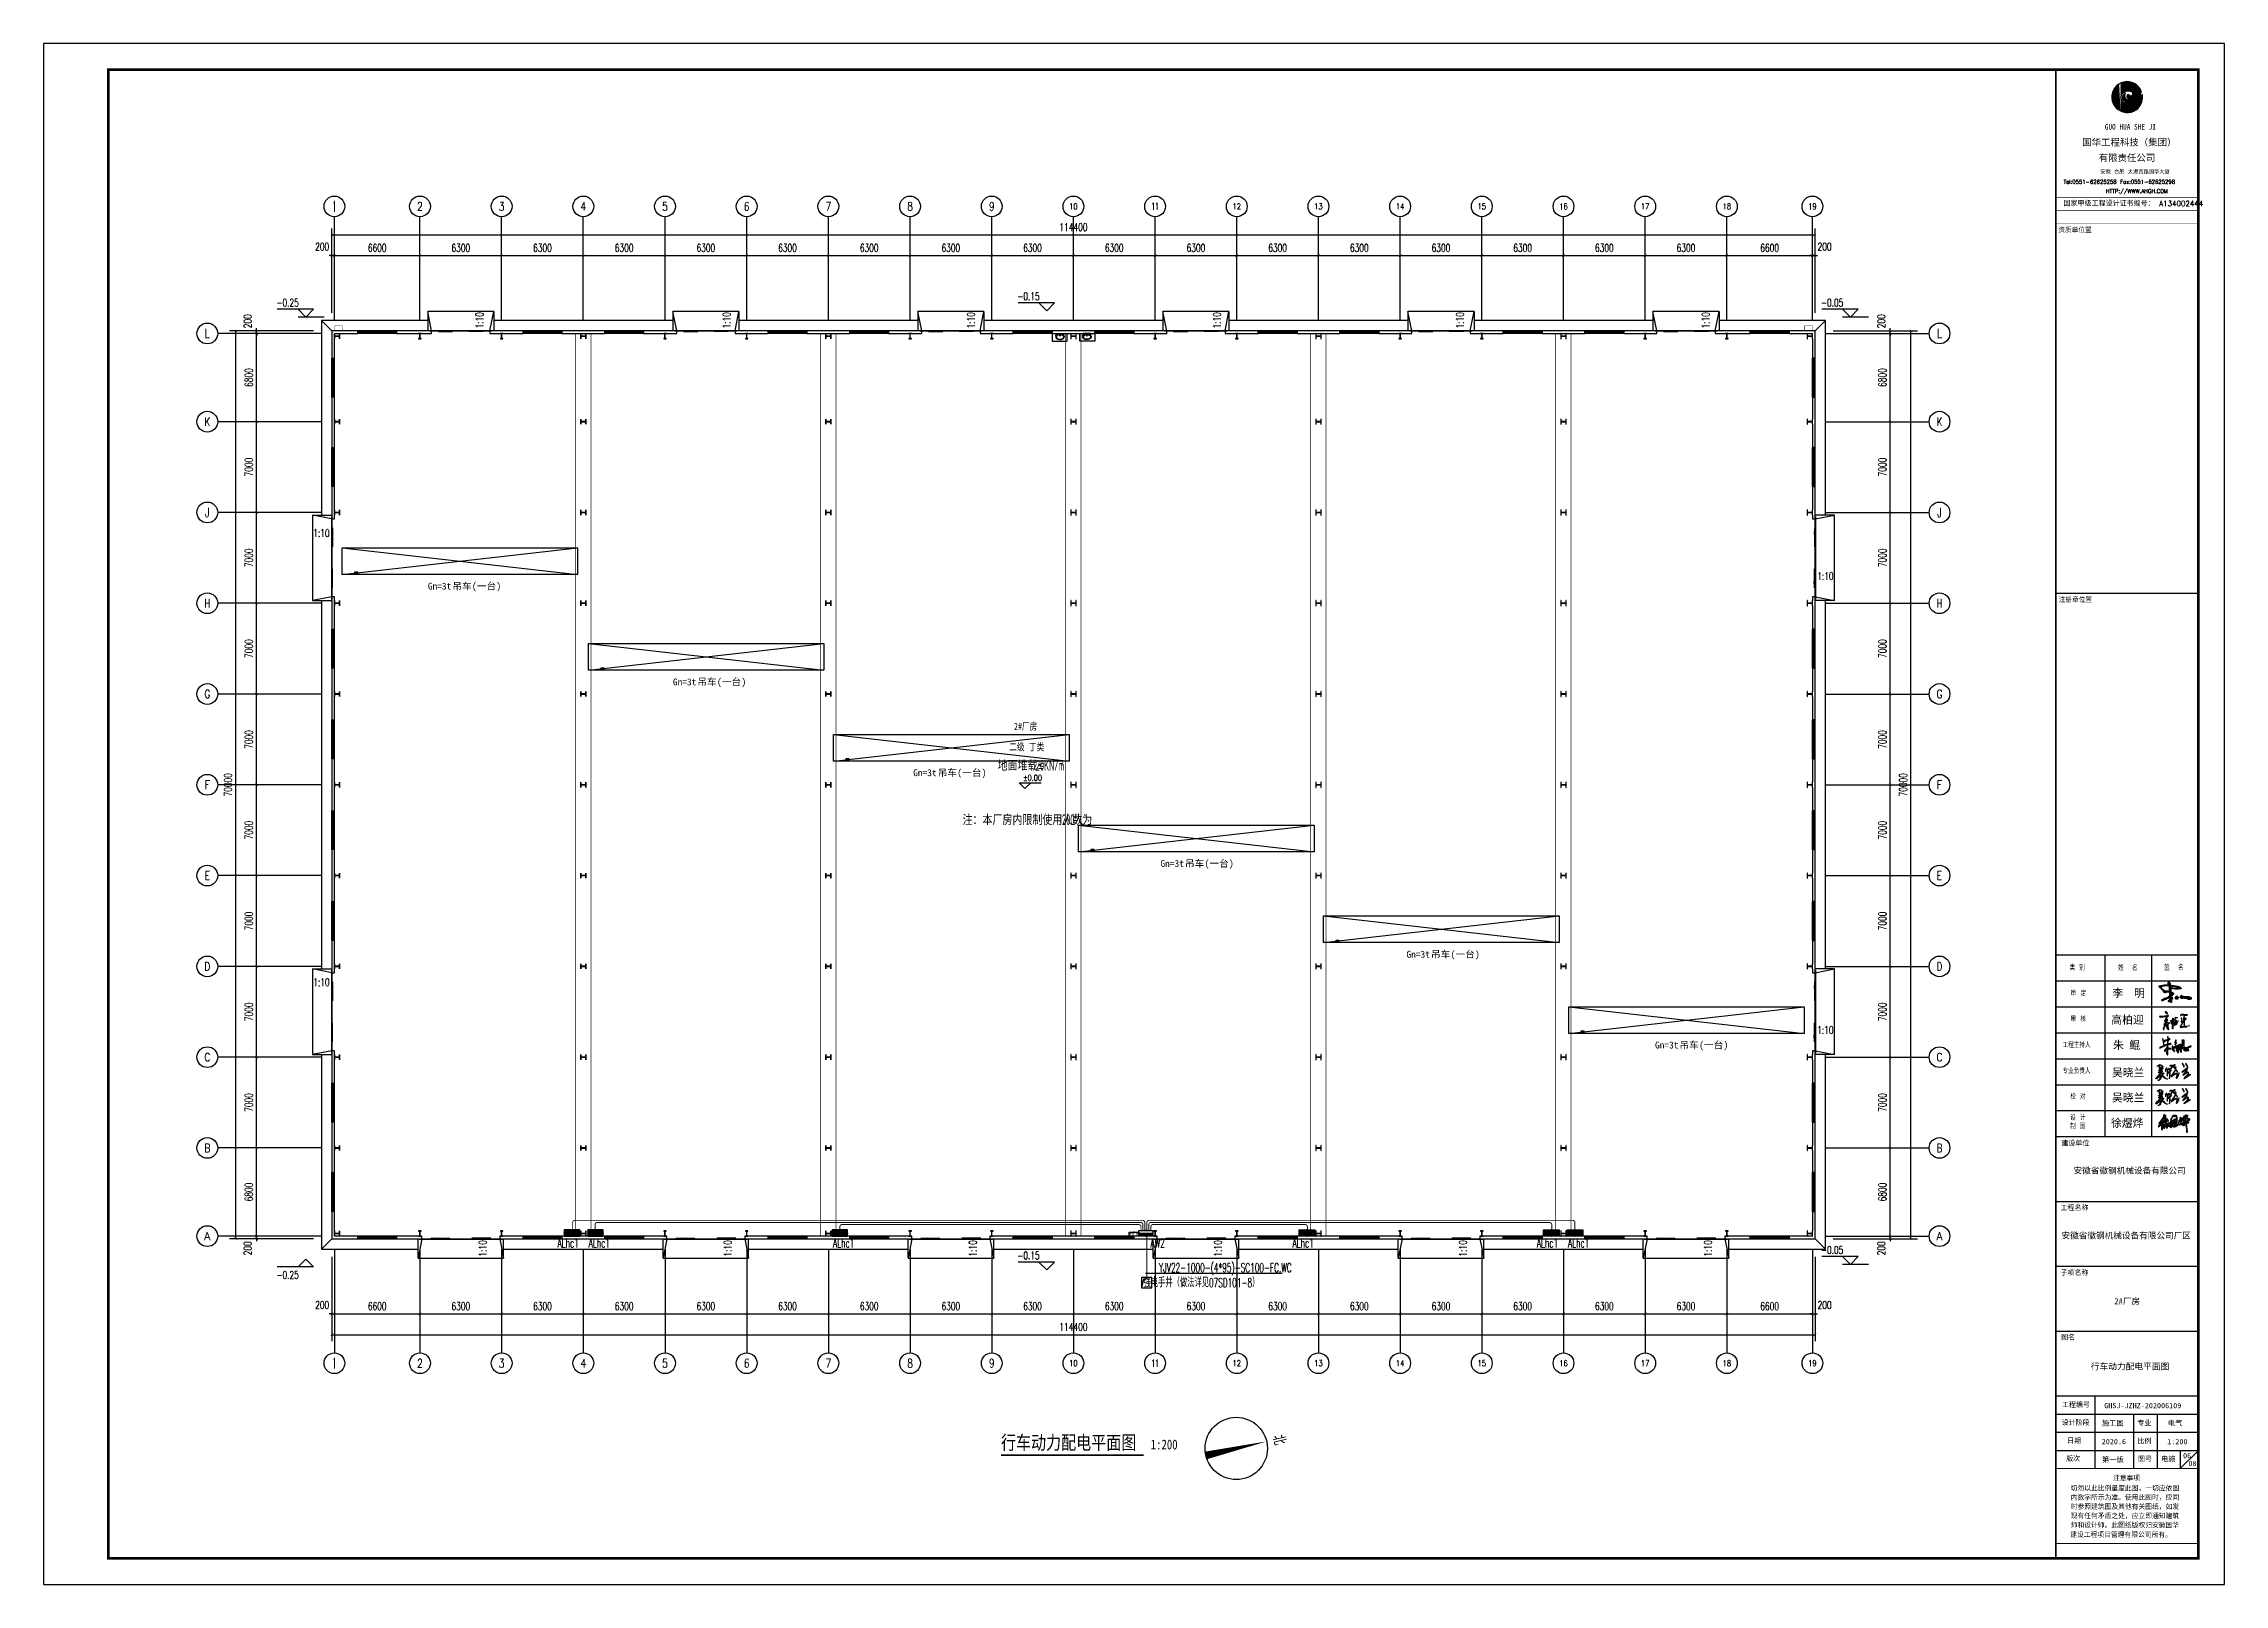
# Model space of a CAD drawing. Extents: x -417156 to 1571408, y 205758 to 1045562.
# Drawn here: x 1225598 to 1393798, y 867803 to 986603 of the extents above; entities that cross this region are included whole.
import ezdxf
from ezdxf.enums import TextEntityAlignment as Align

# ---------------------------------------------------------------- set-up
doc = ezdxf.new("R2010")
doc.units = 0
doc.header["$LTSCALE"] = 1000
doc.header["$MEASUREMENT"] = 0
doc.linetypes.add('DOTE', pattern=[2.42, 2, -0.2, 0.02, -0.2])
doc.layers.get('0').update_dxf_attribs({"linetype": 'CONTINUOUS'})
doc.layers.get('DEFPOINTS').update_dxf_attribs({"linetype": 'CONTINUOUS'})
for name, color, linetype in [('1', 7, 'CONTINUOUS'), ('AXIS', 3, 'CONTINUOUS'), ('AXIS_TEXT', 7, 'CONTINUOUS'), ('COLUMN', 99, 'CONTINUOUS'), ('DIM_ELEV', 3, 'CONTINUOUS'), ('DIM_SYMB', 3, 'CONTINUOUS'), ('EQUIP-箱柜', 3, 'CONTINUOUS'), ('GROUND', 2, 'CONTINUOUS'), ('PP-PM-TK', 7, 'CONTINUOUS'), ('PUB_TEXT', 7, 'CONTINUOUS'), ('PUB_TITLE', 4, 'CONTINUOUS'), ('STAIR', 2, 'CONTINUOUS'), ('TEL_SYMB', 3, 'CONTINUOUS'), ('TEL_TEXT', 7, 'CONTINUOUS'), ('WALL', 9, 'CONTINUOUS'), ('WINDOW', 99, 'CONTINUOUS'), ('WIRE-照明', 1, 'CONTINUOUS'), ('签名', 255, 'CONTINUOUS')]:
    doc.layers.add(name, color=color, linetype=linetype)
doc.styles.add('-黑体', font='simhei.ttf', dxfattribs={"width": 0.8})
doc.styles.add('_TCH_AXIS', font='COMPLEX', dxfattribs={"bigfont": 'GBCBIG'})
doc.styles.add('_TCH_DIM', font='SIMPLEX', dxfattribs={"bigfont": 'GBCBIG'})
doc.styles.add('_TCH_DYN', font='')
doc.styles.add('_TCH_LABEL', font='COMPLEX', dxfattribs={"bigfont": 'GBCBIG'})
doc.styles.add('COMPLEX', font='COMPLEX')
doc.styles.add('DIM_FONT', font='SIMPLEX', dxfattribs={"width": 0.7, "bigfont": 'GBCBIG'})
doc.styles.get("Standard").update_dxf_attribs({"font": 'gbenor.shx', "bigfont": 'gbcbig.shx'})
doc.styles.add('STY53', font='COMPLEX', dxfattribs={"width": 0.6, "bigfont": 'HZTXT'})
doc.styles.add('STYLE1', font='simhei.ttf', dxfattribs={"width": 0.8})
doc.styles.add('TQ', font='txt.shx', dxfattribs={"width": 0.8, "bigfont": 'hztxt.shx'})
doc.styles.add('图签黑体', font='simhei.ttf', dxfattribs={"width": 0.75})
doc.styles.add('新宋体', font='', dxfattribs={"width": 0.8})
doc.styles.get('_TCH_DYN').set_extended_font_data('SimSun')
doc.styles.get('新宋体').set_extended_font_data('NSimSun')
doc.dimstyles.new('DIMN200', dxfattribs={"dimscale": 2, "dimtxt": 300, "dimasz": 100, "dimexe": 250, "dimexo": 300, "dimgap": 150, "dimtad": 1, "dimdec": 0, "dimzin": 0, "dimtxsty": 'DIM_FONT', "dimblk": 'ARCHTICK', "dimcen": 0.09, "dimclrt": 7, "dimazin": 3, "dimtfac": 1, "dimtdec": 0, "dimtix": 1, "dimtmove": 0, "dimatfit": 3, "dimtolj": 1, "dimtzin": 0})

msp = doc.modelspace()

# ---------------------------------------------------------------- texts
at = {"layer": 'PUB_TEXT', "color": 2}
for s, height, style, p in [('国华工程科技（集团）', 520, '-黑体', (1382825, 978735)), ('有限责任公司', 520, '-黑体', (1384103, 977541)), ('Tel:0551-62625258 Fax:0551-62625298', 300, 'TQ', (1381394, 975805)), ('安徽', 300, 'TQ', (1384230, 976557)), ('合肥', 300, 'TQ', (1385288, 976557)), ('太湖西路国华大厦', 300, 'TQ', (1386346, 976557)), ('国家甲级工程设计证书编号： A134002444', 400, 'TQ', (1381393, 974072)), ('    HTTP://WWW.AHGH.COM', 300, 'TQ', (1383504, 975083)), ('资质章位置', 380, 'TQ', (1380993, 972030)), ('注册章位置', 380, 'TQ', (1381021, 943517)), ('建设单位', 400, 'TQ', (1381223, 901597)), ('工程名称', 400, 'TQ', (1381156, 896615)), ('子项名称', 400, 'TQ', (1381156, 891613)), ('图名', 400, 'TQ', (1381204, 886627)), ('工程编号', 400, 'TQ', (1381266, 881430)), ('设计阶段', 400, 'TQ', (1381239, 880058)), ('专业', 400, 'TQ', (1387088, 880024)), ('日期', 400, 'TQ', (1381675, 878658)), ('比例', 400, 'TQ', (1387088, 878624)), ('版次', 400, 'TQ', (1381597, 877285)), ('图号', 400, 'TQ', (1387133, 877239)), ('电施', 400, 'TQ', (1388924, 877237)), ('切勿以此比例量度此图，一切应依图', 387.2, 'TQ', (1381944, 874995)), ('内数字所示为准。使用此图时，应同', 387.2, 'TQ', (1381944, 874287)), ('注意事项', 387.2, 'TQ', (1385205, 875786)), ('现有任何矛盾之处，应立即通知建筑', 387.2, 'TQ', (1381944, 872867)), ('时参照建筑图及其他有关图纸，如发', 387.2, 'TQ', (1381944, 873577)), ('建设工程项目管理有限公司所有。', 387.2, 'TQ', (1381908, 871419)), ('师和设计师。此图纸版权归安徽国华', 387.2, 'TQ', (1381944, 872157))]:
    msp.add_text(s, height=height, dxfattribs=dict(at, style=style)).set_placement(p)
at = {"layer": 'PUB_TEXT', "color": 2, "style": 'STYLE1', "width": 0.8}
msp.add_text('GUO HUA SHE JI', height=432, dxfattribs=at).set_placement((1384573, 979969))
at = {"layer": 'PUB_TEXT', "style": '_TCH_DYN'}
for s, height, p in [('Gn=3t', 531.5, (1255234, 944509)), ('吊车', 531.5, (1257123, 944509)), ('(', 532, (1258635, 944509)), ('一台', 531.5, (1259013, 944509)), (')', 532, (1260525, 944509)), ('Gn=3t', 531.5, (1274135, 937122)), ('吊车', 531.5, (1276025, 937122)), ('(', 532, (1277537, 937122)), ('一台', 531.5, (1277915, 937122)), (')', 532, (1279427, 937122)), ('Gn=3t', 531.5, (1292666, 930122)), ('吊车', 531.5, (1294556, 930122)), ('(', 532, (1296067, 930122)), ('一台', 531.5, (1296445, 930122)), (')', 532, (1297957, 930122)), ('Gn=3t', 531.5, (1311738, 923122)), ('吊车', 531.5, (1313628, 923122)), ('(', 532, (1315140, 923122)), ('一台', 531.5, (1315518, 923122)), (')', 532, (1317030, 923122)), ('吊车', 531.5, (1332602, 916122)), ('(', 532, (1334114, 916122)), ('一台', 531.5, (1334492, 916122)), (')', 532, (1336003, 916122)), ('Gn=3t', 531.5, (1330712, 916122)), ('Gn=3t', 531.5, (1349883, 909122)), ('吊车', 531.5, (1351773, 909122)), ('(', 532, (1353285, 909122)), ('一台', 531.5, (1353662, 909122)), (')', 532, (1355174, 909122))]:
    msp.add_text(s, height=height, dxfattribs=at).set_placement(p)
at = {"layer": 'PUB_TEXT', "style": '_TCH_DIM'}
msp.add_text('北', height=965, rotation=283.03, dxfattribs=at).set_placement((1320348, 879218))
at = {"layer": 'PUB_TEXT', "color": 2, "char_height": 400, "width": 3359.66, "attachment_point": 1, "style": 'TQ'}
for s, insert in [('类 别', (1381855, 915549)), ('姓  名', (1385604, 915534)), ('签  名', (1389148, 915551)), ('审 定', (1381943, 913589)), ('审 核', (1381939, 911606)), ('工程主持人', (1381316, 909590)), ('专业负责人', (1381314, 907583)), ('校 对', (1381912, 905614)), ('设 计 \\P制 图', (1381899, 903988))]:
    msp.add_mtext(s, dxfattribs=dict(at, insert=insert))
at = {"layer": 'PUB_TITLE', "color": 255, "style": '-黑体'}
for s, height, p in [('安徽省徽钢机械设备有限公司', 475.2, (1382166, 899471)), ('安徽省徽钢机械设备有限公司厂区', 475.2, (1381237, 894464)), ('2#厂房', 475.2, (1385317, 889399)), ('GHSJ-JZHZ-202006109', 400, (1384532, 881386)), ('施工图', 400, (1384351, 880038)), ('电气', 400, (1389438, 880038)), ('2020.6', 400, (1384336, 878609)), ('1:200', 400, (1389390, 878610)), ('第一版', 400, (1384359, 877225)), ('06', 400, (1390609, 877526)), ('08', 400, (1391024, 876933))]:
    msp.add_text(s, height=height, dxfattribs=at).set_placement(p)
at = {"layer": 'PUB_TITLE', "color": 6, "style": '-黑体'}
msp.add_text('行车动力配电平面图', height=480, dxfattribs=at).set_placement((1383497, 884368))
at = {"layer": 'TEL_TEXT', "color": 1, "style": '新宋体', "width": 0.8}
for s, height, p in [('行车动力配电平面图', 1063.3, (1299435, 878209)), ('1:200', 759.5, (1310993, 878209))]:
    msp.add_text(s, height=height, dxfattribs=at).set_placement(p)
at = {"layer": 'WIRE-照明', "color": 3, "linetype": 'CONTINUOUS', "style": 'STY53', "width": 0.6}
for s, height, p in [('ALhc1', 691.9, (1266056, 894127)), ('ALhc1', 691.9, (1268460, 894127)), ('ALhc1', 691.9, (1287305, 894127)), ('AW2', 691.9, (1311522, 894127)), ('ALhc1', 691.9, (1322746, 894127)), ('ALhc1', 691.9, (1341591, 894127)), ('ALhc1', 691.9, (1343994, 894127)), ('强电手井（做法详见07SD101-8）', 691.89, (1314903, 891142)), ('YJV22-1000-(4*95)-SC100-FC.WC', 691.89, (1316743, 892172))]:
    msp.add_text(s, height=height, dxfattribs=at).set_placement(p, align=Align.MIDDLE)
at = {"layer": '签名', "linetype": 'CONTINUOUS', "style": '-黑体'}
for s, p in [('李  明', (1385162, 913082)), ('高柏迎', (1385079, 911031)), ('朱 鲲', (1385210, 909082)), ('吴晓兰', (1385129, 906966)), ('吴晓兰', (1385129, 905032)), ('徐煜烨', (1385047, 903072))]:
    msp.add_text(s, height=612, dxfattribs=at).set_placement(p)

# ---------------------------------------------------------------- blocks, each defined once
blk = doc.blocks.new('_AXISO')
blk.add_circle((0, 0), 0.5)
at = {"layer": 'AXIS_TEXT', "style": 'COMPLEX', "width": 1.041667}
blk.add_attdef('A', text='', height=0.56, dxfattribs=at).set_placement((-0.25, -0.28), (0.25, -0.28), align=Align.FIT)
blk = doc.blocks.new('_ARCHTICK')
at = {"color": 0, "linetype": 'BYBLOCK', "const_width": 0.15}
blk.add_lwpolyline([(-0.5, -0.5), (0.5, 0.5)], dxfattribs=at)
blk = doc.blocks.new('*D59')
at = {"layer": 'AXIS', "color": 0}
for p, q in [((236509, 286158), (230009, 286158)), ((230509, 216158), (230509, 286158)), ((236509, 216158), (230009, 216158))]:
    blk.add_line(p, q, dxfattribs=at)
at = {"layer": 'DEFPOINTS', "color": 0}
for p in [(230509, 286158), (237109, 286158), (237109, 216158)]:
    blk.add_point(p, dxfattribs=at)
at = {"layer": 'AXIS', "color": 0, "xscale": 200, "yscale": 200, "zscale": 200}
for p, rotation in [((230509, 286158), 90), ((230509, 216158), 270)]:
    blk.add_blockref('_ARCHTICK', p, dxfattribs=dict(at, rotation=rotation))
at = {"layer": 'AXIS', "color": 7, "insert": (229909, 251158), "char_height": 600, "attachment_point": 5, "rotation": 90, "style": 'DIM_FONT'}
blk.add_mtext('\\A1;70000', dxfattribs=at)
blk = doc.blocks.new('*D60')
at = {"layer": 'AXIS', "color": 0}
for p, q in [((236509, 216358), (231609, 216358)), ((236509, 216158), (231609, 216158)), ((232109, 216358), (232109, 216558)), ((232109, 216158), (232109, 216358)), ((232109, 216158), (232109, 215958))]:
    blk.add_line(p, q, dxfattribs=at)
at = {"layer": 'DEFPOINTS', "color": 0}
for p in [(232109, 216358), (237109, 216358), (237109, 216158)]:
    blk.add_point(p, dxfattribs=at)
at = {"layer": 'AXIS', "color": 0, "xscale": 200, "yscale": 200, "zscale": 200}
for p, rotation in [((232109, 216358), 270), ((232109, 216158), 90)]:
    blk.add_blockref('_ARCHTICK', p, dxfattribs=dict(at, rotation=rotation))
at = {"layer": 'AXIS', "color": 7, "insert": (231419, 215418), "char_height": 600, "attachment_point": 5, "rotation": 90, "style": 'DIM_FONT'}
blk.add_mtext('\\A1;200', dxfattribs=at)
blk = doc.blocks.new('*D61')
at = {"layer": 'AXIS', "color": 0}
for p, q in [((236509, 223158), (231609, 223158)), ((232109, 216358), (232109, 223158)), ((236509, 216358), (231609, 216358))]:
    blk.add_line(p, q, dxfattribs=at)
at = {"layer": 'DEFPOINTS', "color": 0}
for p in [(232109, 223158), (237109, 223158), (237109, 216358)]:
    blk.add_point(p, dxfattribs=at)
at = {"layer": 'AXIS', "color": 0, "xscale": 200, "yscale": 200, "zscale": 200}
for p, rotation in [((232109, 223158), 90), ((232109, 216358), 270)]:
    blk.add_blockref('_ARCHTICK', p, dxfattribs=dict(at, rotation=rotation))
at = {"layer": 'AXIS', "color": 7, "insert": (231509, 219758), "char_height": 600, "attachment_point": 5, "rotation": 90, "style": 'DIM_FONT'}
blk.add_mtext('\\A1;6800', dxfattribs=at)
blk = doc.blocks.new('*D62')
at = {"layer": 'AXIS', "color": 0}
for p, q in [((236509, 230158), (231609, 230158)), ((232109, 223158), (232109, 230158)), ((236509, 223158), (231609, 223158))]:
    blk.add_line(p, q, dxfattribs=at)
at = {"layer": 'DEFPOINTS', "color": 0}
for p in [(232109, 230158), (237109, 230158), (237109, 223158)]:
    blk.add_point(p, dxfattribs=at)
at = {"layer": 'AXIS', "color": 0, "xscale": 200, "yscale": 200, "zscale": 200}
for p, rotation in [((232109, 230158), 90), ((232109, 223158), 270)]:
    blk.add_blockref('_ARCHTICK', p, dxfattribs=dict(at, rotation=rotation))
at = {"layer": 'AXIS', "color": 7, "insert": (231509, 226658), "char_height": 600, "attachment_point": 5, "rotation": 90, "style": 'DIM_FONT'}
blk.add_mtext('\\A1;7000', dxfattribs=at)
blk = doc.blocks.new('*D63')
at = {"layer": 'AXIS', "color": 0}
for p, q in [((236509, 237158), (231609, 237158)), ((232109, 230158), (232109, 237158)), ((236509, 230158), (231609, 230158))]:
    blk.add_line(p, q, dxfattribs=at)
at = {"layer": 'DEFPOINTS', "color": 0}
for p in [(232109, 237158), (237109, 237158), (237109, 230158)]:
    blk.add_point(p, dxfattribs=at)
at = {"layer": 'AXIS', "color": 0, "xscale": 200, "yscale": 200, "zscale": 200}
for p, rotation in [((232109, 237158), 90), ((232109, 230158), 270)]:
    blk.add_blockref('_ARCHTICK', p, dxfattribs=dict(at, rotation=rotation))
at = {"layer": 'AXIS', "color": 7, "insert": (231509, 233658), "char_height": 600, "attachment_point": 5, "rotation": 90, "style": 'DIM_FONT'}
blk.add_mtext('\\A1;7000', dxfattribs=at)
blk = doc.blocks.new('*D64')
at = {"layer": 'AXIS', "color": 0}
for p, q in [((236509, 244158), (231609, 244158)), ((232109, 237158), (232109, 244158)), ((236509, 237158), (231609, 237158))]:
    blk.add_line(p, q, dxfattribs=at)
at = {"layer": 'DEFPOINTS', "color": 0}
for p in [(232109, 244158), (237109, 244158), (237109, 237158)]:
    blk.add_point(p, dxfattribs=at)
at = {"layer": 'AXIS', "color": 0, "xscale": 200, "yscale": 200, "zscale": 200}
for p, rotation in [((232109, 244158), 90), ((232109, 237158), 270)]:
    blk.add_blockref('_ARCHTICK', p, dxfattribs=dict(at, rotation=rotation))
at = {"layer": 'AXIS', "color": 7, "insert": (231509, 240658), "char_height": 600, "attachment_point": 5, "rotation": 90, "style": 'DIM_FONT'}
blk.add_mtext('\\A1;7000', dxfattribs=at)
blk = doc.blocks.new('*D65')
at = {"layer": 'AXIS', "color": 0}
for p, q in [((236509, 251158), (231609, 251158)), ((232109, 244158), (232109, 251158)), ((236509, 244158), (231609, 244158))]:
    blk.add_line(p, q, dxfattribs=at)
at = {"layer": 'DEFPOINTS', "color": 0}
for p in [(232109, 251158), (237109, 251158), (237109, 244158)]:
    blk.add_point(p, dxfattribs=at)
at = {"layer": 'AXIS', "color": 0, "xscale": 200, "yscale": 200, "zscale": 200}
for p, rotation in [((232109, 251158), 90), ((232109, 244158), 270)]:
    blk.add_blockref('_ARCHTICK', p, dxfattribs=dict(at, rotation=rotation))
at = {"layer": 'AXIS', "color": 7, "insert": (231509, 247658), "char_height": 600, "attachment_point": 5, "rotation": 90, "style": 'DIM_FONT'}
blk.add_mtext('\\A1;7000', dxfattribs=at)
blk = doc.blocks.new('*D66')
at = {"layer": 'AXIS', "color": 0}
for p, q in [((236509, 258158), (231609, 258158)), ((232109, 251158), (232109, 258158)), ((236509, 251158), (231609, 251158))]:
    blk.add_line(p, q, dxfattribs=at)
at = {"layer": 'DEFPOINTS', "color": 0}
for p in [(232109, 258158), (237109, 258158), (237109, 251158)]:
    blk.add_point(p, dxfattribs=at)
at = {"layer": 'AXIS', "color": 0, "xscale": 200, "yscale": 200, "zscale": 200}
for p, rotation in [((232109, 258158), 90), ((232109, 251158), 270)]:
    blk.add_blockref('_ARCHTICK', p, dxfattribs=dict(at, rotation=rotation))
at = {"layer": 'AXIS', "color": 7, "insert": (231509, 254658), "char_height": 600, "attachment_point": 5, "rotation": 90, "style": 'DIM_FONT'}
blk.add_mtext('\\A1;7000', dxfattribs=at)
blk = doc.blocks.new('*D67')
at = {"layer": 'AXIS', "color": 0}
for p, q in [((236509, 265158), (231609, 265158)), ((232109, 258158), (232109, 265158)), ((236509, 258158), (231609, 258158))]:
    blk.add_line(p, q, dxfattribs=at)
at = {"layer": 'DEFPOINTS', "color": 0}
for p in [(232109, 265158), (237109, 265158), (237109, 258158)]:
    blk.add_point(p, dxfattribs=at)
at = {"layer": 'AXIS', "color": 0, "xscale": 200, "yscale": 200, "zscale": 200}
for p, rotation in [((232109, 265158), 90), ((232109, 258158), 270)]:
    blk.add_blockref('_ARCHTICK', p, dxfattribs=dict(at, rotation=rotation))
at = {"layer": 'AXIS', "color": 7, "insert": (231509, 261658), "char_height": 600, "attachment_point": 5, "rotation": 90, "style": 'DIM_FONT'}
blk.add_mtext('\\A1;7000', dxfattribs=at)
blk = doc.blocks.new('*D68')
at = {"layer": 'AXIS', "color": 0}
for p, q in [((236509, 272158), (231609, 272158)), ((232109, 265158), (232109, 272158)), ((236509, 265158), (231609, 265158))]:
    blk.add_line(p, q, dxfattribs=at)
at = {"layer": 'DEFPOINTS', "color": 0}
for p in [(232109, 272158), (237109, 272158), (237109, 265158)]:
    blk.add_point(p, dxfattribs=at)
at = {"layer": 'AXIS', "color": 0, "xscale": 200, "yscale": 200, "zscale": 200}
for p, rotation in [((232109, 272158), 90), ((232109, 265158), 270)]:
    blk.add_blockref('_ARCHTICK', p, dxfattribs=dict(at, rotation=rotation))
at = {"layer": 'AXIS', "color": 7, "insert": (231509, 268658), "char_height": 600, "attachment_point": 5, "rotation": 90, "style": 'DIM_FONT'}
blk.add_mtext('\\A1;7000', dxfattribs=at)
blk = doc.blocks.new('*D69')
at = {"layer": 'AXIS', "color": 0}
for p, q in [((236509, 279158), (231609, 279158)), ((232109, 272158), (232109, 279158)), ((236509, 272158), (231609, 272158))]:
    blk.add_line(p, q, dxfattribs=at)
at = {"layer": 'DEFPOINTS', "color": 0}
for p in [(232109, 279158), (237109, 279158), (237109, 272158)]:
    blk.add_point(p, dxfattribs=at)
at = {"layer": 'AXIS', "color": 0, "xscale": 200, "yscale": 200, "zscale": 200}
for p, rotation in [((232109, 279158), 90), ((232109, 272158), 270)]:
    blk.add_blockref('_ARCHTICK', p, dxfattribs=dict(at, rotation=rotation))
at = {"layer": 'AXIS', "color": 7, "insert": (231509, 275658), "char_height": 600, "attachment_point": 5, "rotation": 90, "style": 'DIM_FONT'}
blk.add_mtext('\\A1;7000', dxfattribs=at)
blk = doc.blocks.new('*D70')
at = {"layer": 'AXIS', "color": 0}
for p, q in [((236509, 285958), (231609, 285958)), ((232109, 279158), (232109, 285958)), ((236509, 279158), (231609, 279158))]:
    blk.add_line(p, q, dxfattribs=at)
at = {"layer": 'DEFPOINTS', "color": 0}
for p in [(232109, 285958), (237109, 285958), (237109, 279158)]:
    blk.add_point(p, dxfattribs=at)
at = {"layer": 'AXIS', "color": 0, "xscale": 200, "yscale": 200, "zscale": 200}
for p, rotation in [((232109, 285958), 90), ((232109, 279158), 270)]:
    blk.add_blockref('_ARCHTICK', p, dxfattribs=dict(at, rotation=rotation))
at = {"layer": 'AXIS', "color": 7, "insert": (231509, 282558), "char_height": 600, "attachment_point": 5, "rotation": 90, "style": 'DIM_FONT'}
blk.add_mtext('\\A1;6800', dxfattribs=at)
blk = doc.blocks.new('*D71')
at = {"layer": 'AXIS', "color": 0}
for p, q in [((236509, 286158), (231609, 286158)), ((236509, 285958), (231609, 285958)), ((232109, 286158), (232109, 286358)), ((232109, 285958), (232109, 286158)), ((232109, 285958), (232109, 285758))]:
    blk.add_line(p, q, dxfattribs=at)
at = {"layer": 'DEFPOINTS', "color": 0}
for p in [(232109, 286158), (237109, 286158), (237109, 285958)]:
    blk.add_point(p, dxfattribs=at)
at = {"layer": 'AXIS', "color": 0, "xscale": 200, "yscale": 200, "zscale": 200}
for p, rotation in [((232109, 286158), 270), ((232109, 285958), 90)]:
    blk.add_blockref('_ARCHTICK', p, dxfattribs=dict(at, rotation=rotation))
at = {"layer": 'AXIS', "color": 7, "insert": (231419, 286898), "char_height": 600, "attachment_point": 5, "rotation": 90, "style": 'DIM_FONT'}
blk.add_mtext('\\A1;200', dxfattribs=at)
blk = doc.blocks.new('*D72')
at = {"layer": 'AXIS', "color": 0}
for p, q in [((353709, 286158), (360209, 286158)), ((359709, 216158), (359709, 286158)), ((353709, 216158), (360209, 216158))]:
    blk.add_line(p, q, dxfattribs=at)
at = {"layer": 'DEFPOINTS', "color": 0}
for p in [(353109, 286158), (359709, 286158), (353109, 216158)]:
    blk.add_point(p, dxfattribs=at)
at = {"layer": 'AXIS', "color": 0, "xscale": 200, "yscale": 200, "zscale": 200}
for p, rotation in [((359709, 286158), 90), ((359709, 216158), 270)]:
    blk.add_blockref('_ARCHTICK', p, dxfattribs=dict(at, rotation=rotation))
at = {"layer": 'AXIS', "color": 7, "insert": (359109, 251158), "char_height": 600, "attachment_point": 5, "rotation": 90, "style": 'DIM_FONT'}
blk.add_mtext('\\A1;70000', dxfattribs=at)
blk = doc.blocks.new('*D73')
at = {"layer": 'AXIS', "color": 0}
for p, q in [((353709, 216358), (358609, 216358)), ((353709, 216158), (358609, 216158)), ((358109, 216358), (358109, 216558)), ((358109, 216158), (358109, 216358)), ((358109, 216158), (358109, 215958))]:
    blk.add_line(p, q, dxfattribs=at)
at = {"layer": 'DEFPOINTS', "color": 0}
for p in [(353109, 216358), (353109, 216158), (358109, 216358)]:
    blk.add_point(p, dxfattribs=at)
at = {"layer": 'AXIS', "color": 0, "xscale": 200, "yscale": 200, "zscale": 200}
for p, rotation in [((358109, 216358), 270), ((358109, 216158), 90)]:
    blk.add_blockref('_ARCHTICK', p, dxfattribs=dict(at, rotation=rotation))
at = {"layer": 'AXIS', "color": 7, "insert": (357419, 215418), "char_height": 600, "attachment_point": 5, "rotation": 90, "style": 'DIM_FONT'}
blk.add_mtext('\\A1;200', dxfattribs=at)
blk = doc.blocks.new('*D74')
at = {"layer": 'AXIS', "color": 0}
for p, q in [((353709, 223158), (358609, 223158)), ((358109, 216358), (358109, 223158)), ((353709, 216358), (358609, 216358))]:
    blk.add_line(p, q, dxfattribs=at)
at = {"layer": 'DEFPOINTS', "color": 0}
for p in [(353109, 223158), (358109, 223158), (353109, 216358)]:
    blk.add_point(p, dxfattribs=at)
at = {"layer": 'AXIS', "color": 0, "xscale": 200, "yscale": 200, "zscale": 200}
for p, rotation in [((358109, 223158), 90), ((358109, 216358), 270)]:
    blk.add_blockref('_ARCHTICK', p, dxfattribs=dict(at, rotation=rotation))
at = {"layer": 'AXIS', "color": 7, "insert": (357509, 219758), "char_height": 600, "attachment_point": 5, "rotation": 90, "style": 'DIM_FONT'}
blk.add_mtext('\\A1;6800', dxfattribs=at)
blk = doc.blocks.new('*D75')
at = {"layer": 'AXIS', "color": 0}
for p, q in [((353709, 230158), (358609, 230158)), ((358109, 223158), (358109, 230158)), ((353709, 223158), (358609, 223158))]:
    blk.add_line(p, q, dxfattribs=at)
at = {"layer": 'DEFPOINTS', "color": 0}
for p in [(353109, 230158), (358109, 230158), (353109, 223158)]:
    blk.add_point(p, dxfattribs=at)
at = {"layer": 'AXIS', "color": 0, "xscale": 200, "yscale": 200, "zscale": 200}
for p, rotation in [((358109, 230158), 90), ((358109, 223158), 270)]:
    blk.add_blockref('_ARCHTICK', p, dxfattribs=dict(at, rotation=rotation))
at = {"layer": 'AXIS', "color": 7, "insert": (357509, 226658), "char_height": 600, "attachment_point": 5, "rotation": 90, "style": 'DIM_FONT'}
blk.add_mtext('\\A1;7000', dxfattribs=at)
blk = doc.blocks.new('*D76')
at = {"layer": 'AXIS', "color": 0}
for p, q in [((353709, 237158), (358609, 237158)), ((358109, 230158), (358109, 237158)), ((353709, 230158), (358609, 230158))]:
    blk.add_line(p, q, dxfattribs=at)
at = {"layer": 'DEFPOINTS', "color": 0}
for p in [(353109, 237158), (358109, 237158), (353109, 230158)]:
    blk.add_point(p, dxfattribs=at)
at = {"layer": 'AXIS', "color": 0, "xscale": 200, "yscale": 200, "zscale": 200}
for p, rotation in [((358109, 237158), 90), ((358109, 230158), 270)]:
    blk.add_blockref('_ARCHTICK', p, dxfattribs=dict(at, rotation=rotation))
at = {"layer": 'AXIS', "color": 7, "insert": (357509, 233658), "char_height": 600, "attachment_point": 5, "rotation": 90, "style": 'DIM_FONT'}
blk.add_mtext('\\A1;7000', dxfattribs=at)
blk = doc.blocks.new('*D77')
at = {"layer": 'AXIS', "color": 0}
for p, q in [((353709, 244158), (358609, 244158)), ((358109, 237158), (358109, 244158)), ((353709, 237158), (358609, 237158))]:
    blk.add_line(p, q, dxfattribs=at)
at = {"layer": 'DEFPOINTS', "color": 0}
for p in [(353109, 244158), (358109, 244158), (353109, 237158)]:
    blk.add_point(p, dxfattribs=at)
at = {"layer": 'AXIS', "color": 0, "xscale": 200, "yscale": 200, "zscale": 200}
for p, rotation in [((358109, 244158), 90), ((358109, 237158), 270)]:
    blk.add_blockref('_ARCHTICK', p, dxfattribs=dict(at, rotation=rotation))
at = {"layer": 'AXIS', "color": 7, "insert": (357509, 240658), "char_height": 600, "attachment_point": 5, "rotation": 90, "style": 'DIM_FONT'}
blk.add_mtext('\\A1;7000', dxfattribs=at)
blk = doc.blocks.new('*D78')
at = {"layer": 'AXIS', "color": 0}
for p, q in [((353709, 251158), (358609, 251158)), ((358109, 244158), (358109, 251158)), ((353709, 244158), (358609, 244158))]:
    blk.add_line(p, q, dxfattribs=at)
at = {"layer": 'DEFPOINTS', "color": 0}
for p in [(353109, 251158), (358109, 251158), (353109, 244158)]:
    blk.add_point(p, dxfattribs=at)
at = {"layer": 'AXIS', "color": 0, "xscale": 200, "yscale": 200, "zscale": 200}
for p, rotation in [((358109, 251158), 90), ((358109, 244158), 270)]:
    blk.add_blockref('_ARCHTICK', p, dxfattribs=dict(at, rotation=rotation))
at = {"layer": 'AXIS', "color": 7, "insert": (357509, 247658), "char_height": 600, "attachment_point": 5, "rotation": 90, "style": 'DIM_FONT'}
blk.add_mtext('\\A1;7000', dxfattribs=at)
blk = doc.blocks.new('*D79')
at = {"layer": 'AXIS', "color": 0}
for p, q in [((353709, 258158), (358609, 258158)), ((358109, 251158), (358109, 258158)), ((353709, 251158), (358609, 251158))]:
    blk.add_line(p, q, dxfattribs=at)
at = {"layer": 'DEFPOINTS', "color": 0}
for p in [(353109, 258158), (358109, 258158), (353109, 251158)]:
    blk.add_point(p, dxfattribs=at)
at = {"layer": 'AXIS', "color": 0, "xscale": 200, "yscale": 200, "zscale": 200}
for p, rotation in [((358109, 258158), 90), ((358109, 251158), 270)]:
    blk.add_blockref('_ARCHTICK', p, dxfattribs=dict(at, rotation=rotation))
at = {"layer": 'AXIS', "color": 7, "insert": (357509, 254658), "char_height": 600, "attachment_point": 5, "rotation": 90, "style": 'DIM_FONT'}
blk.add_mtext('\\A1;7000', dxfattribs=at)
blk = doc.blocks.new('*D80')
at = {"layer": 'AXIS', "color": 0}
for p, q in [((353709, 265158), (358609, 265158)), ((358109, 258158), (358109, 265158)), ((353709, 258158), (358609, 258158))]:
    blk.add_line(p, q, dxfattribs=at)
at = {"layer": 'DEFPOINTS', "color": 0}
for p in [(353109, 265158), (358109, 265158), (353109, 258158)]:
    blk.add_point(p, dxfattribs=at)
at = {"layer": 'AXIS', "color": 0, "xscale": 200, "yscale": 200, "zscale": 200}
for p, rotation in [((358109, 265158), 90), ((358109, 258158), 270)]:
    blk.add_blockref('_ARCHTICK', p, dxfattribs=dict(at, rotation=rotation))
at = {"layer": 'AXIS', "color": 7, "insert": (357509, 261658), "char_height": 600, "attachment_point": 5, "rotation": 90, "style": 'DIM_FONT'}
blk.add_mtext('\\A1;7000', dxfattribs=at)
blk = doc.blocks.new('*D81')
at = {"layer": 'AXIS', "color": 0}
for p, q in [((353709, 272158), (358609, 272158)), ((358109, 265158), (358109, 272158)), ((353709, 265158), (358609, 265158))]:
    blk.add_line(p, q, dxfattribs=at)
at = {"layer": 'DEFPOINTS', "color": 0}
for p in [(353109, 272158), (358109, 272158), (353109, 265158)]:
    blk.add_point(p, dxfattribs=at)
at = {"layer": 'AXIS', "color": 0, "xscale": 200, "yscale": 200, "zscale": 200}
for p, rotation in [((358109, 272158), 90), ((358109, 265158), 270)]:
    blk.add_blockref('_ARCHTICK', p, dxfattribs=dict(at, rotation=rotation))
at = {"layer": 'AXIS', "color": 7, "insert": (357509, 268658), "char_height": 600, "attachment_point": 5, "rotation": 90, "style": 'DIM_FONT'}
blk.add_mtext('\\A1;7000', dxfattribs=at)
blk = doc.blocks.new('*D82')
at = {"layer": 'AXIS', "color": 0}
for p, q in [((353709, 279158), (358609, 279158)), ((358109, 272158), (358109, 279158)), ((353709, 272158), (358609, 272158))]:
    blk.add_line(p, q, dxfattribs=at)
at = {"layer": 'DEFPOINTS', "color": 0}
for p in [(353109, 279158), (358109, 279158), (353109, 272158)]:
    blk.add_point(p, dxfattribs=at)
at = {"layer": 'AXIS', "color": 0, "xscale": 200, "yscale": 200, "zscale": 200}
for p, rotation in [((358109, 279158), 90), ((358109, 272158), 270)]:
    blk.add_blockref('_ARCHTICK', p, dxfattribs=dict(at, rotation=rotation))
at = {"layer": 'AXIS', "color": 7, "insert": (357509, 275658), "char_height": 600, "attachment_point": 5, "rotation": 90, "style": 'DIM_FONT'}
blk.add_mtext('\\A1;7000', dxfattribs=at)
blk = doc.blocks.new('*D83')
at = {"layer": 'AXIS', "color": 0}
for p, q in [((353709, 285958), (358609, 285958)), ((358109, 279158), (358109, 285958)), ((353709, 279158), (358609, 279158))]:
    blk.add_line(p, q, dxfattribs=at)
at = {"layer": 'DEFPOINTS', "color": 0}
for p in [(353109, 285958), (358109, 285958), (353109, 279158)]:
    blk.add_point(p, dxfattribs=at)
at = {"layer": 'AXIS', "color": 0, "xscale": 200, "yscale": 200, "zscale": 200}
for p, rotation in [((358109, 285958), 90), ((358109, 279158), 270)]:
    blk.add_blockref('_ARCHTICK', p, dxfattribs=dict(at, rotation=rotation))
at = {"layer": 'AXIS', "color": 7, "insert": (357509, 282558), "char_height": 600, "attachment_point": 5, "rotation": 90, "style": 'DIM_FONT'}
blk.add_mtext('\\A1;6800', dxfattribs=at)
blk = doc.blocks.new('*D84')
at = {"layer": 'AXIS', "color": 0}
for p, q in [((353709, 286158), (358609, 286158)), ((353709, 285958), (358609, 285958)), ((358109, 286158), (358109, 286358)), ((358109, 285958), (358109, 286158)), ((358109, 285958), (358109, 285758))]:
    blk.add_line(p, q, dxfattribs=at)
at = {"layer": 'DEFPOINTS', "color": 0}
for p in [(353109, 286158), (353109, 285958), (358109, 286158)]:
    blk.add_point(p, dxfattribs=at)
at = {"layer": 'AXIS', "color": 0, "xscale": 200, "yscale": 200, "zscale": 200}
for p, rotation in [((358109, 286158), 270), ((358109, 285958), 90)]:
    blk.add_blockref('_ARCHTICK', p, dxfattribs=dict(at, rotation=rotation))
at = {"layer": 'AXIS', "color": 7, "insert": (357419, 286898), "char_height": 600, "attachment_point": 5, "rotation": 90, "style": 'DIM_FONT'}
blk.add_mtext('\\A1;200', dxfattribs=at)
blk = doc.blocks.new('$WINLIB2D$00000001')
for p, q in [((-0.5, 0.5), (0.5, 0.5)), ((-0.5, 0.5), (-0.5, -0.5)), ((0.5, 0.167), (-0.5, 0.167)), ((0.5, -0.5), (0.5, 0.5)), ((0.5, -0.167), (-0.5, -0.167)), ((-0.5, -0.5), (0.5, -0.5))]:
    blk.add_line(p, q)
blk = doc.blocks.new('$DORLIB2D$00000130')
at = {"color": 0, "linetype": 'CONTINUOUS'}
for p, q in [((-0.533, 0.66), (-0.533, 0.513)), ((0, 0.66), (-0.533, 0.66)), ((0, 0.513), (0, 0.66)), ((0.533, 0.66), (0, 0.66)), ((0.533, 0.66), (0.533, 0.513)), ((0, 0.513), (-0.533, 0.513)), ((0.533, 0.513), (0, 0.513)), ((-0.385, 0.269), (-0.14, 0.269)), ((-0.385, 0.269), (-0.3, 0.214)), ((-0.3, 0.214), (-0.3, 0.269)), ((0.385, 0.269), (0.14, 0.269)), ((0.3, 0.214), (0.3, 0.269)), ((0.385, 0.269), (0.3, 0.214))]:
    blk.add_line(p, q, dxfattribs=at)
blk = doc.blocks.new('*D85')
at = {"layer": 'AXIS', "color": 0}
for p, q in [((237909, 214758), (237909, 208258)), ((352309, 214758), (352309, 208258)), ((237909, 208758), (352309, 208758))]:
    blk.add_line(p, q, dxfattribs=at)
at = {"layer": 'DEFPOINTS', "color": 0}
for p in [(237909, 215358), (352309, 215358), (352309, 208758)]:
    blk.add_point(p, dxfattribs=at)
at = {"layer": 'AXIS', "color": 0, "xscale": 200, "yscale": 200, "zscale": 200, "rotation": 180}
blk.add_blockref('_ARCHTICK', (237909, 208758), dxfattribs=at)
at = {"layer": 'AXIS', "color": 0, "xscale": 200, "yscale": 200, "zscale": 200}
blk.add_blockref('_ARCHTICK', (352309, 208758), dxfattribs=at)
at = {"layer": 'AXIS', "color": 7, "insert": (295109, 209358), "char_height": 600, "attachment_point": 5, "style": 'DIM_FONT'}
blk.add_mtext('\\A1;114400', dxfattribs=at)
blk = doc.blocks.new('*D86')
at = {"layer": 'AXIS', "color": 0}
for p, q in [((237909, 214758), (237909, 209858)), ((238109, 214758), (238109, 209858)), ((237909, 210358), (237709, 210358)), ((237909, 210358), (238109, 210358)), ((238109, 210358), (238309, 210358))]:
    blk.add_line(p, q, dxfattribs=at)
at = {"layer": 'DEFPOINTS', "color": 0}
for p in [(237909, 215358), (238109, 215358), (238109, 210358)]:
    blk.add_point(p, dxfattribs=at)
at = {"layer": 'AXIS', "color": 0, "xscale": 200, "yscale": 200, "zscale": 200}
blk.add_blockref('_ARCHTICK', (237909, 210358), dxfattribs=at)
at = {"layer": 'AXIS', "color": 0, "xscale": 200, "yscale": 200, "zscale": 200, "rotation": 180}
blk.add_blockref('_ARCHTICK', (238109, 210358), dxfattribs=at)
at = {"layer": 'AXIS', "color": 7, "insert": (237169, 211048), "char_height": 600, "attachment_point": 5, "style": 'DIM_FONT'}
blk.add_mtext('\\A1;200', dxfattribs=at)
blk = doc.blocks.new('*D87')
at = {"layer": 'AXIS', "color": 0}
for p, q in [((238109, 214758), (238109, 209858)), ((244709, 214758), (244709, 209858)), ((238109, 210358), (244709, 210358))]:
    blk.add_line(p, q, dxfattribs=at)
at = {"layer": 'DEFPOINTS', "color": 0}
for p in [(238109, 215358), (244709, 215358), (244709, 210358)]:
    blk.add_point(p, dxfattribs=at)
at = {"layer": 'AXIS', "color": 0, "xscale": 200, "yscale": 200, "zscale": 200, "rotation": 180}
blk.add_blockref('_ARCHTICK', (238109, 210358), dxfattribs=at)
at = {"layer": 'AXIS', "color": 0, "xscale": 200, "yscale": 200, "zscale": 200}
blk.add_blockref('_ARCHTICK', (244709, 210358), dxfattribs=at)
at = {"layer": 'AXIS', "color": 7, "insert": (241409, 210958), "char_height": 600, "attachment_point": 5, "style": 'DIM_FONT'}
blk.add_mtext('\\A1;6600', dxfattribs=at)
blk = doc.blocks.new('*D88')
at = {"layer": 'AXIS', "color": 0}
for p, q in [((244709, 214758), (244709, 209858)), ((251009, 214758), (251009, 209858)), ((244709, 210358), (251009, 210358))]:
    blk.add_line(p, q, dxfattribs=at)
at = {"layer": 'DEFPOINTS', "color": 0}
for p in [(244709, 215358), (251009, 215358), (251009, 210358)]:
    blk.add_point(p, dxfattribs=at)
at = {"layer": 'AXIS', "color": 0, "xscale": 200, "yscale": 200, "zscale": 200, "rotation": 180}
blk.add_blockref('_ARCHTICK', (244709, 210358), dxfattribs=at)
at = {"layer": 'AXIS', "color": 0, "xscale": 200, "yscale": 200, "zscale": 200}
blk.add_blockref('_ARCHTICK', (251009, 210358), dxfattribs=at)
at = {"layer": 'AXIS', "color": 7, "insert": (247859, 210958), "char_height": 600, "attachment_point": 5, "style": 'DIM_FONT'}
blk.add_mtext('\\A1;6300', dxfattribs=at)
blk = doc.blocks.new('*D89')
at = {"layer": 'AXIS', "color": 0}
for p, q in [((251009, 214758), (251009, 209858)), ((257309, 214758), (257309, 209858)), ((251009, 210358), (257309, 210358))]:
    blk.add_line(p, q, dxfattribs=at)
at = {"layer": 'DEFPOINTS', "color": 0}
for p in [(251009, 215358), (257309, 215358), (257309, 210358)]:
    blk.add_point(p, dxfattribs=at)
at = {"layer": 'AXIS', "color": 0, "xscale": 200, "yscale": 200, "zscale": 200, "rotation": 180}
blk.add_blockref('_ARCHTICK', (251009, 210358), dxfattribs=at)
at = {"layer": 'AXIS', "color": 0, "xscale": 200, "yscale": 200, "zscale": 200}
blk.add_blockref('_ARCHTICK', (257309, 210358), dxfattribs=at)
at = {"layer": 'AXIS', "color": 7, "insert": (254159, 210958), "char_height": 600, "attachment_point": 5, "style": 'DIM_FONT'}
blk.add_mtext('\\A1;6300', dxfattribs=at)
blk = doc.blocks.new('*D90')
at = {"layer": 'AXIS', "color": 0}
for p, q in [((257309, 214758), (257309, 209858)), ((263609, 214758), (263609, 209858)), ((257309, 210358), (263609, 210358))]:
    blk.add_line(p, q, dxfattribs=at)
at = {"layer": 'DEFPOINTS', "color": 0}
for p in [(257309, 215358), (263609, 215358), (263609, 210358)]:
    blk.add_point(p, dxfattribs=at)
at = {"layer": 'AXIS', "color": 0, "xscale": 200, "yscale": 200, "zscale": 200, "rotation": 180}
blk.add_blockref('_ARCHTICK', (257309, 210358), dxfattribs=at)
at = {"layer": 'AXIS', "color": 0, "xscale": 200, "yscale": 200, "zscale": 200}
blk.add_blockref('_ARCHTICK', (263609, 210358), dxfattribs=at)
at = {"layer": 'AXIS', "color": 7, "insert": (260459, 210958), "char_height": 600, "attachment_point": 5, "style": 'DIM_FONT'}
blk.add_mtext('\\A1;6300', dxfattribs=at)
blk = doc.blocks.new('*D91')
at = {"layer": 'AXIS', "color": 0}
for p, q in [((263609, 214758), (263609, 209858)), ((269909, 214758), (269909, 209858)), ((263609, 210358), (269909, 210358))]:
    blk.add_line(p, q, dxfattribs=at)
at = {"layer": 'DEFPOINTS', "color": 0}
for p in [(263609, 215358), (269909, 215358), (269909, 210358)]:
    blk.add_point(p, dxfattribs=at)
at = {"layer": 'AXIS', "color": 0, "xscale": 200, "yscale": 200, "zscale": 200, "rotation": 180}
blk.add_blockref('_ARCHTICK', (263609, 210358), dxfattribs=at)
at = {"layer": 'AXIS', "color": 0, "xscale": 200, "yscale": 200, "zscale": 200}
blk.add_blockref('_ARCHTICK', (269909, 210358), dxfattribs=at)
at = {"layer": 'AXIS', "color": 7, "insert": (266759, 210958), "char_height": 600, "attachment_point": 5, "style": 'DIM_FONT'}
blk.add_mtext('\\A1;6300', dxfattribs=at)
blk = doc.blocks.new('*D92')
at = {"layer": 'AXIS', "color": 0}
for p, q in [((269909, 214758), (269909, 209858)), ((276209, 214758), (276209, 209858)), ((269909, 210358), (276209, 210358))]:
    blk.add_line(p, q, dxfattribs=at)
at = {"layer": 'DEFPOINTS', "color": 0}
for p in [(269909, 215358), (276209, 215358), (276209, 210358)]:
    blk.add_point(p, dxfattribs=at)
at = {"layer": 'AXIS', "color": 0, "xscale": 200, "yscale": 200, "zscale": 200, "rotation": 180}
blk.add_blockref('_ARCHTICK', (269909, 210358), dxfattribs=at)
at = {"layer": 'AXIS', "color": 0, "xscale": 200, "yscale": 200, "zscale": 200}
blk.add_blockref('_ARCHTICK', (276209, 210358), dxfattribs=at)
at = {"layer": 'AXIS', "color": 7, "insert": (273059, 210958), "char_height": 600, "attachment_point": 5, "style": 'DIM_FONT'}
blk.add_mtext('\\A1;6300', dxfattribs=at)
blk = doc.blocks.new('*D93')
at = {"layer": 'AXIS', "color": 0}
for p, q in [((276209, 214758), (276209, 209858)), ((282509, 214758), (282509, 209858)), ((276209, 210358), (282509, 210358))]:
    blk.add_line(p, q, dxfattribs=at)
at = {"layer": 'DEFPOINTS', "color": 0}
for p in [(276209, 215358), (282509, 215358), (282509, 210358)]:
    blk.add_point(p, dxfattribs=at)
at = {"layer": 'AXIS', "color": 0, "xscale": 200, "yscale": 200, "zscale": 200, "rotation": 180}
blk.add_blockref('_ARCHTICK', (276209, 210358), dxfattribs=at)
at = {"layer": 'AXIS', "color": 0, "xscale": 200, "yscale": 200, "zscale": 200}
blk.add_blockref('_ARCHTICK', (282509, 210358), dxfattribs=at)
at = {"layer": 'AXIS', "color": 7, "insert": (279359, 210958), "char_height": 600, "attachment_point": 5, "style": 'DIM_FONT'}
blk.add_mtext('\\A1;6300', dxfattribs=at)
blk = doc.blocks.new('*D94')
at = {"layer": 'AXIS', "color": 0}
for p, q in [((282509, 214758), (282509, 209858)), ((288809, 214758), (288809, 209858)), ((282509, 210358), (288809, 210358))]:
    blk.add_line(p, q, dxfattribs=at)
at = {"layer": 'DEFPOINTS', "color": 0}
for p in [(282509, 215358), (288809, 215358), (288809, 210358)]:
    blk.add_point(p, dxfattribs=at)
at = {"layer": 'AXIS', "color": 0, "xscale": 200, "yscale": 200, "zscale": 200, "rotation": 180}
blk.add_blockref('_ARCHTICK', (282509, 210358), dxfattribs=at)
at = {"layer": 'AXIS', "color": 0, "xscale": 200, "yscale": 200, "zscale": 200}
blk.add_blockref('_ARCHTICK', (288809, 210358), dxfattribs=at)
at = {"layer": 'AXIS', "color": 7, "insert": (285659, 210958), "char_height": 600, "attachment_point": 5, "style": 'DIM_FONT'}
blk.add_mtext('\\A1;6300', dxfattribs=at)
blk = doc.blocks.new('*D95')
at = {"layer": 'AXIS', "color": 0}
for p, q in [((288809, 214758), (288809, 209858)), ((295109, 214758), (295109, 209858)), ((288809, 210358), (295109, 210358))]:
    blk.add_line(p, q, dxfattribs=at)
at = {"layer": 'DEFPOINTS', "color": 0}
for p in [(288809, 215358), (295109, 215358), (295109, 210358)]:
    blk.add_point(p, dxfattribs=at)
at = {"layer": 'AXIS', "color": 0, "xscale": 200, "yscale": 200, "zscale": 200, "rotation": 180}
blk.add_blockref('_ARCHTICK', (288809, 210358), dxfattribs=at)
at = {"layer": 'AXIS', "color": 0, "xscale": 200, "yscale": 200, "zscale": 200}
blk.add_blockref('_ARCHTICK', (295109, 210358), dxfattribs=at)
at = {"layer": 'AXIS', "color": 7, "insert": (291959, 210958), "char_height": 600, "attachment_point": 5, "style": 'DIM_FONT'}
blk.add_mtext('\\A1;6300', dxfattribs=at)
blk = doc.blocks.new('*D96')
at = {"layer": 'AXIS', "color": 0}
for p, q in [((295109, 214758), (295109, 209858)), ((301409, 214758), (301409, 209858)), ((295109, 210358), (301409, 210358))]:
    blk.add_line(p, q, dxfattribs=at)
at = {"layer": 'DEFPOINTS', "color": 0}
for p in [(295109, 215358), (301409, 215358), (301409, 210358)]:
    blk.add_point(p, dxfattribs=at)
at = {"layer": 'AXIS', "color": 0, "xscale": 200, "yscale": 200, "zscale": 200, "rotation": 180}
blk.add_blockref('_ARCHTICK', (295109, 210358), dxfattribs=at)
at = {"layer": 'AXIS', "color": 0, "xscale": 200, "yscale": 200, "zscale": 200}
blk.add_blockref('_ARCHTICK', (301409, 210358), dxfattribs=at)
at = {"layer": 'AXIS', "color": 7, "insert": (298259, 210958), "char_height": 600, "attachment_point": 5, "style": 'DIM_FONT'}
blk.add_mtext('\\A1;6300', dxfattribs=at)
blk = doc.blocks.new('*D97')
at = {"layer": 'AXIS', "color": 0}
for p, q in [((301409, 214758), (301409, 209858)), ((307709, 214758), (307709, 209858)), ((301409, 210358), (307709, 210358))]:
    blk.add_line(p, q, dxfattribs=at)
at = {"layer": 'DEFPOINTS', "color": 0}
for p in [(301409, 215358), (307709, 215358), (307709, 210358)]:
    blk.add_point(p, dxfattribs=at)
at = {"layer": 'AXIS', "color": 0, "xscale": 200, "yscale": 200, "zscale": 200, "rotation": 180}
blk.add_blockref('_ARCHTICK', (301409, 210358), dxfattribs=at)
at = {"layer": 'AXIS', "color": 0, "xscale": 200, "yscale": 200, "zscale": 200}
blk.add_blockref('_ARCHTICK', (307709, 210358), dxfattribs=at)
at = {"layer": 'AXIS', "color": 7, "insert": (304559, 210958), "char_height": 600, "attachment_point": 5, "style": 'DIM_FONT'}
blk.add_mtext('\\A1;6300', dxfattribs=at)
blk = doc.blocks.new('*D98')
at = {"layer": 'AXIS', "color": 0}
for p, q in [((307709, 214758), (307709, 209858)), ((314009, 214758), (314009, 209858)), ((307709, 210358), (314009, 210358))]:
    blk.add_line(p, q, dxfattribs=at)
at = {"layer": 'DEFPOINTS', "color": 0}
for p in [(307709, 215358), (314009, 215358), (314009, 210358)]:
    blk.add_point(p, dxfattribs=at)
at = {"layer": 'AXIS', "color": 0, "xscale": 200, "yscale": 200, "zscale": 200, "rotation": 180}
blk.add_blockref('_ARCHTICK', (307709, 210358), dxfattribs=at)
at = {"layer": 'AXIS', "color": 0, "xscale": 200, "yscale": 200, "zscale": 200}
blk.add_blockref('_ARCHTICK', (314009, 210358), dxfattribs=at)
at = {"layer": 'AXIS', "color": 7, "insert": (310859, 210958), "char_height": 600, "attachment_point": 5, "style": 'DIM_FONT'}
blk.add_mtext('\\A1;6300', dxfattribs=at)
blk = doc.blocks.new('*D99')
at = {"layer": 'AXIS', "color": 0}
for p, q in [((314009, 214758), (314009, 209858)), ((320309, 214758), (320309, 209858)), ((314009, 210358), (320309, 210358))]:
    blk.add_line(p, q, dxfattribs=at)
at = {"layer": 'DEFPOINTS', "color": 0}
for p in [(314009, 215358), (320309, 215358), (320309, 210358)]:
    blk.add_point(p, dxfattribs=at)
at = {"layer": 'AXIS', "color": 0, "xscale": 200, "yscale": 200, "zscale": 200, "rotation": 180}
blk.add_blockref('_ARCHTICK', (314009, 210358), dxfattribs=at)
at = {"layer": 'AXIS', "color": 0, "xscale": 200, "yscale": 200, "zscale": 200}
blk.add_blockref('_ARCHTICK', (320309, 210358), dxfattribs=at)
at = {"layer": 'AXIS', "color": 7, "insert": (317159, 210958), "char_height": 600, "attachment_point": 5, "style": 'DIM_FONT'}
blk.add_mtext('\\A1;6300', dxfattribs=at)
blk = doc.blocks.new('*D100')
at = {"layer": 'AXIS', "color": 0}
for p, q in [((320309, 214758), (320309, 209858)), ((326609, 214758), (326609, 209858)), ((320309, 210358), (326609, 210358))]:
    blk.add_line(p, q, dxfattribs=at)
at = {"layer": 'DEFPOINTS', "color": 0}
for p in [(320309, 215358), (326609, 215358), (326609, 210358)]:
    blk.add_point(p, dxfattribs=at)
at = {"layer": 'AXIS', "color": 0, "xscale": 200, "yscale": 200, "zscale": 200, "rotation": 180}
blk.add_blockref('_ARCHTICK', (320309, 210358), dxfattribs=at)
at = {"layer": 'AXIS', "color": 0, "xscale": 200, "yscale": 200, "zscale": 200}
blk.add_blockref('_ARCHTICK', (326609, 210358), dxfattribs=at)
at = {"layer": 'AXIS', "color": 7, "insert": (323459, 210958), "char_height": 600, "attachment_point": 5, "style": 'DIM_FONT'}
blk.add_mtext('\\A1;6300', dxfattribs=at)
blk = doc.blocks.new('*D101')
at = {"layer": 'AXIS', "color": 0}
for p, q in [((326609, 214758), (326609, 209858)), ((332909, 214758), (332909, 209858)), ((326609, 210358), (332909, 210358))]:
    blk.add_line(p, q, dxfattribs=at)
at = {"layer": 'DEFPOINTS', "color": 0}
for p in [(326609, 215358), (332909, 215358), (332909, 210358)]:
    blk.add_point(p, dxfattribs=at)
at = {"layer": 'AXIS', "color": 0, "xscale": 200, "yscale": 200, "zscale": 200, "rotation": 180}
blk.add_blockref('_ARCHTICK', (326609, 210358), dxfattribs=at)
at = {"layer": 'AXIS', "color": 0, "xscale": 200, "yscale": 200, "zscale": 200}
blk.add_blockref('_ARCHTICK', (332909, 210358), dxfattribs=at)
at = {"layer": 'AXIS', "color": 7, "insert": (329759, 210958), "char_height": 600, "attachment_point": 5, "style": 'DIM_FONT'}
blk.add_mtext('\\A1;6300', dxfattribs=at)
blk = doc.blocks.new('*D102')
at = {"layer": 'AXIS', "color": 0}
for p, q in [((332909, 214758), (332909, 209858)), ((339209, 214758), (339209, 209858)), ((332909, 210358), (339209, 210358))]:
    blk.add_line(p, q, dxfattribs=at)
at = {"layer": 'DEFPOINTS', "color": 0}
for p in [(332909, 215358), (339209, 215358), (339209, 210358)]:
    blk.add_point(p, dxfattribs=at)
at = {"layer": 'AXIS', "color": 0, "xscale": 200, "yscale": 200, "zscale": 200, "rotation": 180}
blk.add_blockref('_ARCHTICK', (332909, 210358), dxfattribs=at)
at = {"layer": 'AXIS', "color": 0, "xscale": 200, "yscale": 200, "zscale": 200}
blk.add_blockref('_ARCHTICK', (339209, 210358), dxfattribs=at)
at = {"layer": 'AXIS', "color": 7, "insert": (336059, 210958), "char_height": 600, "attachment_point": 5, "style": 'DIM_FONT'}
blk.add_mtext('\\A1;6300', dxfattribs=at)
blk = doc.blocks.new('*D103')
at = {"layer": 'AXIS', "color": 0}
for p, q in [((339209, 214758), (339209, 209858)), ((345509, 214758), (345509, 209858)), ((339209, 210358), (345509, 210358))]:
    blk.add_line(p, q, dxfattribs=at)
at = {"layer": 'DEFPOINTS', "color": 0}
for p in [(339209, 215358), (345509, 215358), (345509, 210358)]:
    blk.add_point(p, dxfattribs=at)
at = {"layer": 'AXIS', "color": 0, "xscale": 200, "yscale": 200, "zscale": 200, "rotation": 180}
blk.add_blockref('_ARCHTICK', (339209, 210358), dxfattribs=at)
at = {"layer": 'AXIS', "color": 0, "xscale": 200, "yscale": 200, "zscale": 200}
blk.add_blockref('_ARCHTICK', (345509, 210358), dxfattribs=at)
at = {"layer": 'AXIS', "color": 7, "insert": (342359, 210958), "char_height": 600, "attachment_point": 5, "style": 'DIM_FONT'}
blk.add_mtext('\\A1;6300', dxfattribs=at)
blk = doc.blocks.new('*D104')
at = {"layer": 'AXIS', "color": 0}
for p, q in [((345509, 214758), (345509, 209858)), ((352109, 214758), (352109, 209858)), ((345509, 210358), (352109, 210358))]:
    blk.add_line(p, q, dxfattribs=at)
at = {"layer": 'DEFPOINTS', "color": 0}
for p in [(345509, 215358), (352109, 215358), (352109, 210358)]:
    blk.add_point(p, dxfattribs=at)
at = {"layer": 'AXIS', "color": 0, "xscale": 200, "yscale": 200, "zscale": 200, "rotation": 180}
blk.add_blockref('_ARCHTICK', (345509, 210358), dxfattribs=at)
at = {"layer": 'AXIS', "color": 0, "xscale": 200, "yscale": 200, "zscale": 200}
blk.add_blockref('_ARCHTICK', (352109, 210358), dxfattribs=at)
at = {"layer": 'AXIS', "color": 7, "insert": (348809, 210958), "char_height": 600, "attachment_point": 5, "style": 'DIM_FONT'}
blk.add_mtext('\\A1;6600', dxfattribs=at)
blk = doc.blocks.new('*D105')
at = {"layer": 'AXIS', "color": 0}
for p, q in [((352109, 214758), (352109, 209858)), ((352309, 214758), (352309, 209858)), ((352109, 210358), (351909, 210358)), ((352109, 210358), (352309, 210358)), ((352309, 210358), (352509, 210358))]:
    blk.add_line(p, q, dxfattribs=at)
at = {"layer": 'DEFPOINTS', "color": 0}
for p in [(352109, 215358), (352309, 215358), (352309, 210358)]:
    blk.add_point(p, dxfattribs=at)
at = {"layer": 'AXIS', "color": 0, "xscale": 200, "yscale": 200, "zscale": 200}
blk.add_blockref('_ARCHTICK', (352109, 210358), dxfattribs=at)
at = {"layer": 'AXIS', "color": 0, "xscale": 200, "yscale": 200, "zscale": 200, "rotation": 180}
blk.add_blockref('_ARCHTICK', (352309, 210358), dxfattribs=at)
at = {"layer": 'AXIS', "color": 7, "insert": (353049, 211048), "char_height": 600, "attachment_point": 5, "style": 'DIM_FONT'}
blk.add_mtext('\\A1;200', dxfattribs=at)
blk = doc.blocks.new('*D106')
at = {"layer": 'AXIS', "color": 0}
for p, q in [((237909, 287558), (237909, 294058)), ((237909, 293558), (352309, 293558)), ((352309, 287558), (352309, 294058))]:
    blk.add_line(p, q, dxfattribs=at)
at = {"layer": 'DEFPOINTS', "color": 0}
for p in [(352309, 293558), (237909, 286958), (352309, 286958)]:
    blk.add_point(p, dxfattribs=at)
at = {"layer": 'AXIS', "color": 0, "xscale": 200, "yscale": 200, "zscale": 200, "rotation": 180}
blk.add_blockref('_ARCHTICK', (237909, 293558), dxfattribs=at)
at = {"layer": 'AXIS', "color": 0, "xscale": 200, "yscale": 200, "zscale": 200}
blk.add_blockref('_ARCHTICK', (352309, 293558), dxfattribs=at)
at = {"layer": 'AXIS', "color": 7, "insert": (295109, 294158), "char_height": 600, "attachment_point": 5, "style": 'DIM_FONT'}
blk.add_mtext('\\A1;114400', dxfattribs=at)
blk = doc.blocks.new('*D107')
at = {"layer": 'AXIS', "color": 0}
for p, q in [((237909, 291958), (237709, 291958)), ((237909, 287558), (237909, 292458)), ((237909, 291958), (238109, 291958)), ((238109, 287558), (238109, 292458)), ((238109, 291958), (238309, 291958))]:
    blk.add_line(p, q, dxfattribs=at)
at = {"layer": 'DEFPOINTS', "color": 0}
for p in [(238109, 291958), (237909, 286958), (238109, 286958)]:
    blk.add_point(p, dxfattribs=at)
at = {"layer": 'AXIS', "color": 0, "xscale": 200, "yscale": 200, "zscale": 200}
blk.add_blockref('_ARCHTICK', (237909, 291958), dxfattribs=at)
at = {"layer": 'AXIS', "color": 0, "xscale": 200, "yscale": 200, "zscale": 200, "rotation": 180}
blk.add_blockref('_ARCHTICK', (238109, 291958), dxfattribs=at)
at = {"layer": 'AXIS', "color": 7, "insert": (237169, 292648), "char_height": 600, "attachment_point": 5, "style": 'DIM_FONT'}
blk.add_mtext('\\A1;200', dxfattribs=at)
blk = doc.blocks.new('*D108')
at = {"layer": 'AXIS', "color": 0}
for p, q in [((238109, 287558), (238109, 292458)), ((238109, 291958), (244709, 291958)), ((244709, 287558), (244709, 292458))]:
    blk.add_line(p, q, dxfattribs=at)
at = {"layer": 'DEFPOINTS', "color": 0}
for p in [(244709, 291958), (238109, 286958), (244709, 286958)]:
    blk.add_point(p, dxfattribs=at)
at = {"layer": 'AXIS', "color": 0, "xscale": 200, "yscale": 200, "zscale": 200, "rotation": 180}
blk.add_blockref('_ARCHTICK', (238109, 291958), dxfattribs=at)
at = {"layer": 'AXIS', "color": 0, "xscale": 200, "yscale": 200, "zscale": 200}
blk.add_blockref('_ARCHTICK', (244709, 291958), dxfattribs=at)
at = {"layer": 'AXIS', "color": 7, "insert": (241409, 292558), "char_height": 600, "attachment_point": 5, "style": 'DIM_FONT'}
blk.add_mtext('\\A1;6600', dxfattribs=at)
blk = doc.blocks.new('*D109')
at = {"layer": 'AXIS', "color": 0}
for p, q in [((244709, 287558), (244709, 292458)), ((244709, 291958), (251009, 291958)), ((251009, 287558), (251009, 292458))]:
    blk.add_line(p, q, dxfattribs=at)
at = {"layer": 'DEFPOINTS', "color": 0}
for p in [(251009, 291958), (244709, 286958), (251009, 286958)]:
    blk.add_point(p, dxfattribs=at)
at = {"layer": 'AXIS', "color": 0, "xscale": 200, "yscale": 200, "zscale": 200, "rotation": 180}
blk.add_blockref('_ARCHTICK', (244709, 291958), dxfattribs=at)
at = {"layer": 'AXIS', "color": 0, "xscale": 200, "yscale": 200, "zscale": 200}
blk.add_blockref('_ARCHTICK', (251009, 291958), dxfattribs=at)
at = {"layer": 'AXIS', "color": 7, "insert": (247859, 292558), "char_height": 600, "attachment_point": 5, "style": 'DIM_FONT'}
blk.add_mtext('\\A1;6300', dxfattribs=at)
blk = doc.blocks.new('*D110')
at = {"layer": 'AXIS', "color": 0}
for p, q in [((251009, 287558), (251009, 292458)), ((251009, 291958), (257309, 291958)), ((257309, 287558), (257309, 292458))]:
    blk.add_line(p, q, dxfattribs=at)
at = {"layer": 'DEFPOINTS', "color": 0}
for p in [(257309, 291958), (251009, 286958), (257309, 286958)]:
    blk.add_point(p, dxfattribs=at)
at = {"layer": 'AXIS', "color": 0, "xscale": 200, "yscale": 200, "zscale": 200, "rotation": 180}
blk.add_blockref('_ARCHTICK', (251009, 291958), dxfattribs=at)
at = {"layer": 'AXIS', "color": 0, "xscale": 200, "yscale": 200, "zscale": 200}
blk.add_blockref('_ARCHTICK', (257309, 291958), dxfattribs=at)
at = {"layer": 'AXIS', "color": 7, "insert": (254159, 292558), "char_height": 600, "attachment_point": 5, "style": 'DIM_FONT'}
blk.add_mtext('\\A1;6300', dxfattribs=at)
blk = doc.blocks.new('*D111')
at = {"layer": 'AXIS', "color": 0}
for p, q in [((257309, 287558), (257309, 292458)), ((257309, 291958), (263609, 291958)), ((263609, 287558), (263609, 292458))]:
    blk.add_line(p, q, dxfattribs=at)
at = {"layer": 'DEFPOINTS', "color": 0}
for p in [(263609, 291958), (257309, 286958), (263609, 286958)]:
    blk.add_point(p, dxfattribs=at)
at = {"layer": 'AXIS', "color": 0, "xscale": 200, "yscale": 200, "zscale": 200, "rotation": 180}
blk.add_blockref('_ARCHTICK', (257309, 291958), dxfattribs=at)
at = {"layer": 'AXIS', "color": 0, "xscale": 200, "yscale": 200, "zscale": 200}
blk.add_blockref('_ARCHTICK', (263609, 291958), dxfattribs=at)
at = {"layer": 'AXIS', "color": 7, "insert": (260459, 292558), "char_height": 600, "attachment_point": 5, "style": 'DIM_FONT'}
blk.add_mtext('\\A1;6300', dxfattribs=at)
blk = doc.blocks.new('*D112')
at = {"layer": 'AXIS', "color": 0}
for p, q in [((263609, 287558), (263609, 292458)), ((263609, 291958), (269909, 291958)), ((269909, 287558), (269909, 292458))]:
    blk.add_line(p, q, dxfattribs=at)
at = {"layer": 'DEFPOINTS', "color": 0}
for p in [(269909, 291958), (263609, 286958), (269909, 286958)]:
    blk.add_point(p, dxfattribs=at)
at = {"layer": 'AXIS', "color": 0, "xscale": 200, "yscale": 200, "zscale": 200, "rotation": 180}
blk.add_blockref('_ARCHTICK', (263609, 291958), dxfattribs=at)
at = {"layer": 'AXIS', "color": 0, "xscale": 200, "yscale": 200, "zscale": 200}
blk.add_blockref('_ARCHTICK', (269909, 291958), dxfattribs=at)
at = {"layer": 'AXIS', "color": 7, "insert": (266759, 292558), "char_height": 600, "attachment_point": 5, "style": 'DIM_FONT'}
blk.add_mtext('\\A1;6300', dxfattribs=at)
blk = doc.blocks.new('*D113')
at = {"layer": 'AXIS', "color": 0}
for p, q in [((269909, 287558), (269909, 292458)), ((269909, 291958), (276209, 291958)), ((276209, 287558), (276209, 292458))]:
    blk.add_line(p, q, dxfattribs=at)
at = {"layer": 'DEFPOINTS', "color": 0}
for p in [(276209, 291958), (269909, 286958), (276209, 286958)]:
    blk.add_point(p, dxfattribs=at)
at = {"layer": 'AXIS', "color": 0, "xscale": 200, "yscale": 200, "zscale": 200, "rotation": 180}
blk.add_blockref('_ARCHTICK', (269909, 291958), dxfattribs=at)
at = {"layer": 'AXIS', "color": 0, "xscale": 200, "yscale": 200, "zscale": 200}
blk.add_blockref('_ARCHTICK', (276209, 291958), dxfattribs=at)
at = {"layer": 'AXIS', "color": 7, "insert": (273059, 292558), "char_height": 600, "attachment_point": 5, "style": 'DIM_FONT'}
blk.add_mtext('\\A1;6300', dxfattribs=at)
blk = doc.blocks.new('*D114')
at = {"layer": 'AXIS', "color": 0}
for p, q in [((276209, 287558), (276209, 292458)), ((276209, 291958), (282509, 291958)), ((282509, 287558), (282509, 292458))]:
    blk.add_line(p, q, dxfattribs=at)
at = {"layer": 'DEFPOINTS', "color": 0}
for p in [(282509, 291958), (276209, 286958), (282509, 286958)]:
    blk.add_point(p, dxfattribs=at)
at = {"layer": 'AXIS', "color": 0, "xscale": 200, "yscale": 200, "zscale": 200, "rotation": 180}
blk.add_blockref('_ARCHTICK', (276209, 291958), dxfattribs=at)
at = {"layer": 'AXIS', "color": 0, "xscale": 200, "yscale": 200, "zscale": 200}
blk.add_blockref('_ARCHTICK', (282509, 291958), dxfattribs=at)
at = {"layer": 'AXIS', "color": 7, "insert": (279359, 292558), "char_height": 600, "attachment_point": 5, "style": 'DIM_FONT'}
blk.add_mtext('\\A1;6300', dxfattribs=at)
blk = doc.blocks.new('*D115')
at = {"layer": 'AXIS', "color": 0}
for p, q in [((282509, 287558), (282509, 292458)), ((282509, 291958), (288809, 291958)), ((288809, 287558), (288809, 292458))]:
    blk.add_line(p, q, dxfattribs=at)
at = {"layer": 'DEFPOINTS', "color": 0}
for p in [(288809, 291958), (282509, 286958), (288809, 286958)]:
    blk.add_point(p, dxfattribs=at)
at = {"layer": 'AXIS', "color": 0, "xscale": 200, "yscale": 200, "zscale": 200, "rotation": 180}
blk.add_blockref('_ARCHTICK', (282509, 291958), dxfattribs=at)
at = {"layer": 'AXIS', "color": 0, "xscale": 200, "yscale": 200, "zscale": 200}
blk.add_blockref('_ARCHTICK', (288809, 291958), dxfattribs=at)
at = {"layer": 'AXIS', "color": 7, "insert": (285659, 292558), "char_height": 600, "attachment_point": 5, "style": 'DIM_FONT'}
blk.add_mtext('\\A1;6300', dxfattribs=at)
blk = doc.blocks.new('*D116')
at = {"layer": 'AXIS', "color": 0}
for p, q in [((288809, 287558), (288809, 292458)), ((288809, 291958), (295109, 291958)), ((295109, 287558), (295109, 292458))]:
    blk.add_line(p, q, dxfattribs=at)
at = {"layer": 'DEFPOINTS', "color": 0}
for p in [(295109, 291958), (288809, 286958), (295109, 286958)]:
    blk.add_point(p, dxfattribs=at)
at = {"layer": 'AXIS', "color": 0, "xscale": 200, "yscale": 200, "zscale": 200, "rotation": 180}
blk.add_blockref('_ARCHTICK', (288809, 291958), dxfattribs=at)
at = {"layer": 'AXIS', "color": 0, "xscale": 200, "yscale": 200, "zscale": 200}
blk.add_blockref('_ARCHTICK', (295109, 291958), dxfattribs=at)
at = {"layer": 'AXIS', "color": 7, "insert": (291959, 292558), "char_height": 600, "attachment_point": 5, "style": 'DIM_FONT'}
blk.add_mtext('\\A1;6300', dxfattribs=at)
blk = doc.blocks.new('*D117')
at = {"layer": 'AXIS', "color": 0}
for p, q in [((295109, 287558), (295109, 292458)), ((295109, 291958), (301409, 291958)), ((301409, 287558), (301409, 292458))]:
    blk.add_line(p, q, dxfattribs=at)
at = {"layer": 'DEFPOINTS', "color": 0}
for p in [(301409, 291958), (295109, 286958), (301409, 286958)]:
    blk.add_point(p, dxfattribs=at)
at = {"layer": 'AXIS', "color": 0, "xscale": 200, "yscale": 200, "zscale": 200, "rotation": 180}
blk.add_blockref('_ARCHTICK', (295109, 291958), dxfattribs=at)
at = {"layer": 'AXIS', "color": 0, "xscale": 200, "yscale": 200, "zscale": 200}
blk.add_blockref('_ARCHTICK', (301409, 291958), dxfattribs=at)
at = {"layer": 'AXIS', "color": 7, "insert": (298259, 292558), "char_height": 600, "attachment_point": 5, "style": 'DIM_FONT'}
blk.add_mtext('\\A1;6300', dxfattribs=at)
blk = doc.blocks.new('*D118')
at = {"layer": 'AXIS', "color": 0}
for p, q in [((301409, 287558), (301409, 292458)), ((301409, 291958), (307709, 291958)), ((307709, 287558), (307709, 292458))]:
    blk.add_line(p, q, dxfattribs=at)
at = {"layer": 'DEFPOINTS', "color": 0}
for p in [(307709, 291958), (301409, 286958), (307709, 286958)]:
    blk.add_point(p, dxfattribs=at)
at = {"layer": 'AXIS', "color": 0, "xscale": 200, "yscale": 200, "zscale": 200, "rotation": 180}
blk.add_blockref('_ARCHTICK', (301409, 291958), dxfattribs=at)
at = {"layer": 'AXIS', "color": 0, "xscale": 200, "yscale": 200, "zscale": 200}
blk.add_blockref('_ARCHTICK', (307709, 291958), dxfattribs=at)
at = {"layer": 'AXIS', "color": 7, "insert": (304559, 292558), "char_height": 600, "attachment_point": 5, "style": 'DIM_FONT'}
blk.add_mtext('\\A1;6300', dxfattribs=at)
blk = doc.blocks.new('*D119')
at = {"layer": 'AXIS', "color": 0}
for p, q in [((307709, 287558), (307709, 292458)), ((307709, 291958), (314009, 291958)), ((314009, 287558), (314009, 292458))]:
    blk.add_line(p, q, dxfattribs=at)
at = {"layer": 'DEFPOINTS', "color": 0}
for p in [(314009, 291958), (307709, 286958), (314009, 286958)]:
    blk.add_point(p, dxfattribs=at)
at = {"layer": 'AXIS', "color": 0, "xscale": 200, "yscale": 200, "zscale": 200, "rotation": 180}
blk.add_blockref('_ARCHTICK', (307709, 291958), dxfattribs=at)
at = {"layer": 'AXIS', "color": 0, "xscale": 200, "yscale": 200, "zscale": 200}
blk.add_blockref('_ARCHTICK', (314009, 291958), dxfattribs=at)
at = {"layer": 'AXIS', "color": 7, "insert": (310859, 292558), "char_height": 600, "attachment_point": 5, "style": 'DIM_FONT'}
blk.add_mtext('\\A1;6300', dxfattribs=at)
blk = doc.blocks.new('*D120')
at = {"layer": 'AXIS', "color": 0}
for p, q in [((314009, 287558), (314009, 292458)), ((314009, 291958), (320309, 291958)), ((320309, 287558), (320309, 292458))]:
    blk.add_line(p, q, dxfattribs=at)
at = {"layer": 'DEFPOINTS', "color": 0}
for p in [(320309, 291958), (314009, 286958), (320309, 286958)]:
    blk.add_point(p, dxfattribs=at)
at = {"layer": 'AXIS', "color": 0, "xscale": 200, "yscale": 200, "zscale": 200, "rotation": 180}
blk.add_blockref('_ARCHTICK', (314009, 291958), dxfattribs=at)
at = {"layer": 'AXIS', "color": 0, "xscale": 200, "yscale": 200, "zscale": 200}
blk.add_blockref('_ARCHTICK', (320309, 291958), dxfattribs=at)
at = {"layer": 'AXIS', "color": 7, "insert": (317159, 292558), "char_height": 600, "attachment_point": 5, "style": 'DIM_FONT'}
blk.add_mtext('\\A1;6300', dxfattribs=at)
blk = doc.blocks.new('*D121')
at = {"layer": 'AXIS', "color": 0}
for p, q in [((320309, 287558), (320309, 292458)), ((320309, 291958), (326609, 291958)), ((326609, 287558), (326609, 292458))]:
    blk.add_line(p, q, dxfattribs=at)
at = {"layer": 'DEFPOINTS', "color": 0}
for p in [(326609, 291958), (320309, 286958), (326609, 286958)]:
    blk.add_point(p, dxfattribs=at)
at = {"layer": 'AXIS', "color": 0, "xscale": 200, "yscale": 200, "zscale": 200, "rotation": 180}
blk.add_blockref('_ARCHTICK', (320309, 291958), dxfattribs=at)
at = {"layer": 'AXIS', "color": 0, "xscale": 200, "yscale": 200, "zscale": 200}
blk.add_blockref('_ARCHTICK', (326609, 291958), dxfattribs=at)
at = {"layer": 'AXIS', "color": 7, "insert": (323459, 292558), "char_height": 600, "attachment_point": 5, "style": 'DIM_FONT'}
blk.add_mtext('\\A1;6300', dxfattribs=at)
blk = doc.blocks.new('*D122')
at = {"layer": 'AXIS', "color": 0}
for p, q in [((326609, 287558), (326609, 292458)), ((326609, 291958), (332909, 291958)), ((332909, 287558), (332909, 292458))]:
    blk.add_line(p, q, dxfattribs=at)
at = {"layer": 'DEFPOINTS', "color": 0}
for p in [(332909, 291958), (326609, 286958), (332909, 286958)]:
    blk.add_point(p, dxfattribs=at)
at = {"layer": 'AXIS', "color": 0, "xscale": 200, "yscale": 200, "zscale": 200, "rotation": 180}
blk.add_blockref('_ARCHTICK', (326609, 291958), dxfattribs=at)
at = {"layer": 'AXIS', "color": 0, "xscale": 200, "yscale": 200, "zscale": 200}
blk.add_blockref('_ARCHTICK', (332909, 291958), dxfattribs=at)
at = {"layer": 'AXIS', "color": 7, "insert": (329759, 292558), "char_height": 600, "attachment_point": 5, "style": 'DIM_FONT'}
blk.add_mtext('\\A1;6300', dxfattribs=at)
blk = doc.blocks.new('*D123')
at = {"layer": 'AXIS', "color": 0}
for p, q in [((332909, 287558), (332909, 292458)), ((332909, 291958), (339209, 291958)), ((339209, 287558), (339209, 292458))]:
    blk.add_line(p, q, dxfattribs=at)
at = {"layer": 'DEFPOINTS', "color": 0}
for p in [(339209, 291958), (332909, 286958), (339209, 286958)]:
    blk.add_point(p, dxfattribs=at)
at = {"layer": 'AXIS', "color": 0, "xscale": 200, "yscale": 200, "zscale": 200, "rotation": 180}
blk.add_blockref('_ARCHTICK', (332909, 291958), dxfattribs=at)
at = {"layer": 'AXIS', "color": 0, "xscale": 200, "yscale": 200, "zscale": 200}
blk.add_blockref('_ARCHTICK', (339209, 291958), dxfattribs=at)
at = {"layer": 'AXIS', "color": 7, "insert": (336059, 292558), "char_height": 600, "attachment_point": 5, "style": 'DIM_FONT'}
blk.add_mtext('\\A1;6300', dxfattribs=at)
blk = doc.blocks.new('*D124')
at = {"layer": 'AXIS', "color": 0}
for p, q in [((339209, 287558), (339209, 292458)), ((339209, 291958), (345509, 291958)), ((345509, 287558), (345509, 292458))]:
    blk.add_line(p, q, dxfattribs=at)
at = {"layer": 'DEFPOINTS', "color": 0}
for p in [(345509, 291958), (339209, 286958), (345509, 286958)]:
    blk.add_point(p, dxfattribs=at)
at = {"layer": 'AXIS', "color": 0, "xscale": 200, "yscale": 200, "zscale": 200, "rotation": 180}
blk.add_blockref('_ARCHTICK', (339209, 291958), dxfattribs=at)
at = {"layer": 'AXIS', "color": 0, "xscale": 200, "yscale": 200, "zscale": 200}
blk.add_blockref('_ARCHTICK', (345509, 291958), dxfattribs=at)
at = {"layer": 'AXIS', "color": 7, "insert": (342359, 292558), "char_height": 600, "attachment_point": 5, "style": 'DIM_FONT'}
blk.add_mtext('\\A1;6300', dxfattribs=at)
blk = doc.blocks.new('*D125')
at = {"layer": 'AXIS', "color": 0}
for p, q in [((345509, 287558), (345509, 292458)), ((345509, 291958), (352109, 291958)), ((352109, 287558), (352109, 292458))]:
    blk.add_line(p, q, dxfattribs=at)
at = {"layer": 'DEFPOINTS', "color": 0}
for p in [(352109, 291958), (345509, 286958), (352109, 286958)]:
    blk.add_point(p, dxfattribs=at)
at = {"layer": 'AXIS', "color": 0, "xscale": 200, "yscale": 200, "zscale": 200, "rotation": 180}
blk.add_blockref('_ARCHTICK', (345509, 291958), dxfattribs=at)
at = {"layer": 'AXIS', "color": 0, "xscale": 200, "yscale": 200, "zscale": 200}
blk.add_blockref('_ARCHTICK', (352109, 291958), dxfattribs=at)
at = {"layer": 'AXIS', "color": 7, "insert": (348809, 292558), "char_height": 600, "attachment_point": 5, "style": 'DIM_FONT'}
blk.add_mtext('\\A1;6600', dxfattribs=at)
blk = doc.blocks.new('*D126')
at = {"layer": 'AXIS', "color": 0}
for p, q in [((352109, 291958), (351909, 291958)), ((352109, 287558), (352109, 292458)), ((352109, 291958), (352309, 291958)), ((352309, 287558), (352309, 292458)), ((352309, 291958), (352509, 291958))]:
    blk.add_line(p, q, dxfattribs=at)
at = {"layer": 'DEFPOINTS', "color": 0}
for p in [(352309, 291958), (352109, 286958), (352309, 286958)]:
    blk.add_point(p, dxfattribs=at)
at = {"layer": 'AXIS', "color": 0, "xscale": 200, "yscale": 200, "zscale": 200}
blk.add_blockref('_ARCHTICK', (352109, 291958), dxfattribs=at)
at = {"layer": 'AXIS', "color": 0, "xscale": 200, "yscale": 200, "zscale": 200, "rotation": 180}
blk.add_blockref('_ARCHTICK', (352309, 291958), dxfattribs=at)
at = {"layer": 'AXIS', "color": 7, "insert": (353049, 292648), "char_height": 600, "attachment_point": 5, "style": 'DIM_FONT'}
blk.add_mtext('\\A1;200', dxfattribs=at)
blk = doc.blocks.new('$PLAN$00000344')
for p, q in [((-280, -10), (-280, 0)), ((280, 0), (280, -10)), ((-251, -189), (-251, -186)), ((-248, -183), (-250, -185))]:
    blk.add_line(p, q)
for points in [[(-280, 0), (280, 0)], [(-326, -200), (-280, -5)], [(326, -204), (280, -5)]]:
    blk.add_lwpolyline(points)
for points in [[(-326, -200, 0.0082234), (-326, -204, 0.1492853)], [(-326, -266, 0.1492853), (-304, -337, 0.1070785), (-231, -408, 0.075625), (-131, -450, 0.0624358), (-1, -467, 0.0624358), (130, -452, 0.075625), (230, -410, 0.1070785), (304, -339, 0.1492853), (326, -268, 0.0052054), (326, -266, 0.0865956)], [(253, -188, 0.0982083), (193, -141, 0.0662866), (110, -111, 0.0524281), (0, -100, 0.0524281), (-110, -111, 0.0662866), (-193, -141, 0.093876), (-251, -186, 0.1713772)], [(-250, -358, 0.0913412), (-193, -401, 0.0662866), (-110, -431, 0.0524281), (0, -442, 0.0524281), (110, -431, 0.0662866), (193, -401, 0.0917559), (250, -358, 0.1713772)]]:
    blk.add_lwpolyline(points, format="xyb")
at = {"flags": 128}
for points in [[(-326, -204), (-326, -268)], [(326, -204), (326, -268)]]:
    blk.add_lwpolyline(points, dxfattribs=at)
for points in [[(-253, -188, 0.1725462), (-250, -358, 0.7263952)], [(253, -188, -0.1725462), (250, -358, -0.7263952)]]:
    blk.add_lwpolyline(points, format="xyb", dxfattribs=at)
for centre, radius in [((-210, -75), 24), ((-210, -75), 24), ((-210, -75), 24), ((-90, -65), 10), ((0, -170), 25), ((0, -170), 15), ((90, -65), 10), ((210, -75), 24)]:
    blk.add_circle(centre, radius)
blk.add_arc((-250, -186), 1, 131.32236, 180)
blk = doc.blocks.new('*X21')
at = {"color": 0}
for p, q in [((-250, 33), (-83, 200)), ((-250, 68), (-118, 200)), ((-250, 104), (-154, 200)), ((-250, 139), (-189, 200)), ((-250, 174), (-224, 200)), ((-247, 0), (-47, 200)), ((-212, 0), (-12, 200)), ((-177, 0), (23, 200)), ((-141, 0), (59, 200)), ((-106, 0), (94, 200)), ((-71, 0), (129, 200)), ((-35, 0), (165, 200)), ((0, 0), (200, 200)), ((35, 0), (235, 200)), ((71, 0), (250, 179)), ((106, 0), (250, 144)), ((141, 0), (250, 109)), ((177, 0), (250, 73)), ((212, 0), (250, 38)), ((247, 0), (250, 3))]:
    blk.add_line(p, q, dxfattribs=at)
blk = doc.blocks.new('$EQUIP$00001421')
for p, q in [((0.75, 0.6), (-0.75, 0.6)), ((-0.75, 0.6), (-0.75, 0)), ((-0.75, 0), (0.75, 0)), ((0.75, 0), (0.75, 0.6))]:
    blk.add_line(p, q)
at = {"const_width": 0.6}
blk.add_lwpolyline([(-0.75, 0.3), (0.75, 0.3)], dxfattribs=at)
for p in [(-0.75, 0.3), (0, 0.6), (0, 0), (0.75, 0.3)]:
    blk.add_point(p)
at = {"xscale": 0.00300000000061118, "yscale": 0.00300000000061118, "zscale": 0.003}
blk.add_blockref('*X21', (0, 0), dxfattribs=at)
at = {"style": '_TCH_LABEL', "flags": 9}
blk.add_attdef('A', (0, 0), '', height=0.00002, dxfattribs=at)
blk = doc.blocks.new('$EQUIP$00002702')
for p, q in [((-0.75, 0.6), (-0.75, 0)), ((0.75, 0.6), (-0.75, 0.6)), ((-0.75, 0), (0.75, 0)), ((0.75, 0), (0.75, 0.6))]:
    blk.add_line(p, q)
at = {"const_width": 0.04}
blk.add_lwpolyline([(-0.75, 0.6), (-0.75, 0), (0.75, 0), (0.75, 0.6), (-0.75, 0.6), (-0.75, 0)], dxfattribs=at)
for p in [(-0.75, 0.3), (0, 0.6), (0, 0), (0.75, 0.3)]:
    blk.add_point(p)
at = {"color": 7}
blk.add_attdef('$TEXT$', text='', height=0.5, dxfattribs=at).set_placement((0, 0.3), align=Align.MIDDLE_CENTER)
blk = doc.blocks.new('*X12')
at = {"color": 0}
for p, q in [((-250, 33), (-183, 100)), ((-250, 68), (-218, 100)), ((-247, 0), (-147, 100)), ((-212, 0), (-112, 100)), ((-177, 0), (-77, 100)), ((-141, 0), (-41, 100)), ((-106, 0), (-6, 100)), ((-71, 0), (29, 100)), ((-35, 0), (65, 100)), ((0, 0), (100, 100)), ((35, 0), (135, 100)), ((71, 0), (171, 100)), ((106, 0), (206, 100)), ((141, 0), (241, 100)), ((177, 0), (250, 73)), ((212, 0), (250, 38)), ((247, 0), (250, 3))]:
    blk.add_line(p, q, dxfattribs=at)
blk = doc.blocks.new('$EQUIP$00001414')
for p, q in [((0.75, 0.6), (-0.75, 0.6)), ((-0.75, 0.6), (-0.75, 0)), ((-0.75, 0.3), (0.75, 0.3)), ((-0.75, 0), (0.75, 0)), ((0.75, 0), (0.75, 0.6))]:
    blk.add_line(p, q)
at = {"const_width": 0.3}
blk.add_lwpolyline([(-0.75, 0.15), (0.75, 0.15)], dxfattribs=at)
for p in [(-0.75, 0.3), (0, 0.6), (0, 0), (0.75, 0.3)]:
    blk.add_point(p)
at = {"xscale": 0.00300000000061118, "yscale": 0.00300000000061118, "zscale": 0.003}
blk.add_blockref('*X12', (0, 0), dxfattribs=at)
at = {"style": '_TCH_LABEL', "flags": 9}
blk.add_attdef('A', (0, 0), '', height=0.00002, dxfattribs=at)
blk = doc.blocks.new('DC')
at = {"color": 2}
for p, q in [((2139922, 388954), (2158083, 391012)), ((2139922, 391012), (2158083, 388954))]:
    blk.add_line(p, q, dxfattribs=at)
for points in [[(2139922, 391012), (2158083, 391012), (2158083, 388954), (2139922, 388954)], [(2140895, 389154), (2141095, 389154), (2141095, 388954), (2140895, 388954)]]:
    blk.add_lwpolyline(points, close=True, dxfattribs=at)
blk = doc.blocks.new('*U38')
at = {"layer": 'PP-PM-TK', "color": 1}
for points in [[(-734, 26), (-725, -117), (-725, 92)], [(-725, 92), (-715, -155), (-715, 168)], [(-725, -117), (-725, 92), (-715, -155)], [(-715, 168), (-689, -255), (-689, 245)], [(-715, -155), (-715, 168), (-689, -255)], [(-689, 245), (-669, -296), (-669, 303)], [(-689, -255), (-689, 245), (-669, -296)], [(-669, 303), (-627, -384), (-627, 377)], [(-669, -296), (-669, 303), (-627, -384)], [(-627, 377), (-598, -422), (-598, 427)], [(-627, -384), (-627, 377), (-598, -422)], [(-598, 427), (-540, -498), (-540, 493)], [(-598, -422), (-598, 427), (-540, -498)], [(-540, 493), (-504, -531), (-504, 535)], [(-540, -498), (-540, 493), (-504, -531)], [(-504, 535), (-434, -593), (-434, 589)], [(-504, -531), (-504, 535), (-434, -593)], [(-434, 589), (-390, -619), (-390, 622)], [(-434, -593), (-434, 589), (-390, -619)], [(-390, 622), (-310, -666), (-310, 662)], [(-390, -619), (-390, 622), (-310, -666)], [(-310, 662), (-302, -669), (-302, 667)], [(-310, -666), (-310, 662), (-302, -669)], [(-302, 667), (-300, 1), (-300, 667)], [(-300, 667), (-299, 9), (-299, 668)], [(-299, 668), (-289, 51), (-289, 673)], [(-289, 673), (-287, 62), (-287, 674)], [(-287, 674), (-274, 89), (-274, 680)], [(-274, 680), (-262, 115), (-262, 686)], [(-262, 686), (-255, 126), (-255, 688)], [(-262, 686), (-262, 115), (-262, 686)], [(-255, 688), (-231, 157), (-231, 695)], [(-231, 695), (-227, 163), (-227, 696)], [(-227, 696), (-222, 168), (-222, 697)], [(-222, 697), (-221, 168), (-221, 697)], [(-222, 3), (-221, -43), (-221, 4)], [(-221, 697), (-215, 174), (-215, 699)], [(-221, 4), (-215, -82), (-215, 32)], [(-221, -43), (-221, 4), (-215, -82)], [(-215, 699), (-211, 177), (-211, 700)], [(-215, 32), (-211, -92), (-211, 48)], [(-215, -82), (-215, 32), (-211, -92)], [(-211, 700), (-202, 186), (-202, 703)], [(-211, 48), (-202, -118), (-202, 68)], [(-211, -92), (-211, 48), (-202, -118)], [(-202, 703), (-199, 188), (-199, 704)], [(-202, 68), (-199, -122), (-199, 73)], [(-202, -118), (-202, 68), (-199, -122)], [(-199, 704), (-185, 201), (-185, 708)], [(-199, 73), (-185, -143), (-185, 93)], [(-199, -122), (-199, 73), (-185, -143)], [(-185, 708), (-183, 203), (-183, 708)], [(-185, 93), (-183, -145), (-183, 96)], [(-185, -143), (-185, 93), (-183, -145)], [(-183, 708), (-179, 206), (-179, 709)], [(-183, 96), (-179, -149), (-179, 100)], [(-183, -145), (-183, 96), (-179, -149)], [(-179, 709), (-176, 208), (-176, 710)], [(-179, 100), (-176, -152), (-176, 103)], [(-179, -149), (-179, 100), (-176, -152)], [(-176, 710), (-175, 208), (-175, 710)], [(-176, 103), (-175, -153), (-175, 104)], [(-176, -152), (-176, 103), (-175, -153)], [(-175, 710), (-163, 216), (-163, 714)], [(-175, 104), (-163, -165), (-163, 116)], [(-175, -153), (-175, 104), (-163, -165)], [(-163, 714), (-142, 228), (-142, 719)], [(-163, 116), (-142, -181), (-142, 137)], [(-163, -165), (-163, 116), (-142, -181)], [(-142, 719), (-124, 239), (-124, 724)], [(-142, 137), (-124, -195), (-124, 151)], [(-142, -181), (-142, 137), (-124, -195)], [(-124, 724), (-123, 240), (-123, 724)], [(-124, 151), (-123, -196), (-123, 152)], [(-124, -195), (-124, 151), (-123, -196)], [(-123, 724), (-122, 240), (-122, 724)], [(-123, 152), (-122, -196), (-122, 153)], [(-123, -196), (-123, 152), (-122, -196)], [(-122, 724), (-114, 243), (-114, 725)], [(-122, 153), (-114, -202), (-114, 157)], [(-122, -196), (-122, 153), (-114, -202)], [(-114, 725), (-112, 244), (-112, 725)], [(-114, 157), (-112, 107), (-112, 158)], [(-114, -202), (-114, 87), (-112, -204)], [(-112, 725), (-112, 244), (-112, 725)], [(-112, 725), (-111, 244), (-111, 725)], [(-112, 158), (-111, 117), (-111, 159)], [(-112, 158), (-112, 108), (-112, 158)], [(-112, -204), (-112, 45), (-112, -204)], [(-112, -204), (-112, 42), (-111, -204)], [(-111, 725), (-110, 245), (-110, 725)], [(-111, 159), (-110, 119), (-110, 159)], [(-111, -204), (-111, 38), (-110, -205)], [(-110, 725), (-105, 247), (-105, 725)], [(-110, 159), (-105, 131), (-105, 162)], [(-110, -205), (-110, 34), (-105, -208)], [(-105, 725), (-102, 248), (-102, 726)], [(-105, 162), (-102, 135), (-102, 164)], [(-105, -208), (-105, 12), (-102, -210)], [(-102, 726), (-101, 249), (-101, 726)], [(-102, 164), (-101, 137), (-101, 165)], [(-101, 726), (-95, 251), (-95, 726)], [(-101, 165), (-95, 145), (-95, 166)], [(-95, 726), (-89, 254), (-89, 727)], [(-95, 166), (-89, 151), (-89, 167)], [(-89, 727), (-85, 255), (-85, 727)], [(-85, 727), (-83, 256), (-83, 727)], [(-83, 727), (-79, 257), (-79, 727)], [(-79, 727), (-59, 265), (-59, 729)], [(-59, 729), (-54, 267), (-54, 729)], [(-54, 729), (-45, 270), (-45, 730)], [(-45, 730), (-34, 272), (-34, 731)], [(-34, 731), (-28, 273), (-28, 731)], [(-28, 731), (-19, 276), (-19, 732)], [(-19, 732), (-12, 276), (-12, 732)], [(-12, 732), (-10, 277), (-10, 732)], [(-12, 25), (-10, 11), (-10, 47)], [(-10, 732), (-10, 277), (-10, 732)], [(-10, 732), (-9, 277), (-9, 732)], [(-10, 47), (-9, 4), (-9, 50)], [(-10, 11), (-10, 47), (-10, 10)], [(-10, 47), (-10, 10), (-10, 47)], [(-10, 10), (-10, 47), (-9, 4)], [(-9, 732), (-4, 277), (-4, 733)], [(-9, 50), (-4, -7), (-4, 68)], [(-9, 4), (-9, 50), (-4, -7)], [(-4, 733), (-3, 277), (-3, 733)], [(-4, 68), (-3, -8), (-3, 69)], [(-4, -7), (-4, 68), (-3, -8)], [(-3, 733), (2, 278), (2, 733)], [(-3, 69), (2, -19), (2, 80)], [(-3, -8), (-3, 69), (2, -19)], [(2, 733), (7, 279), (7, 734)], [(2, 80), (7, -24), (7, 87)], [(2, -19), (2, 80), (7, -24)], [(7, 734), (16, 280), (16, 734)], [(7, 87), (16, -35), (16, 98)], [(7, -24), (7, 87), (16, -35)], [(16, 280), (16, 734), (18, 279)], [(16, 734), (18, 279), (18, 734)], [(16, 98), (18, -37), (18, 100)], [(16, -35), (16, 98), (18, -37)], [(18, 279), (18, 734), (21, 279)], [(18, 100), (21, -39), (21, 103)], [(18, -37), (18, 100), (21, -39)], [(21, 279), (21, 734), (28, 279)], [(21, 103), (28, -45), (28, 111)], [(21, -39), (21, 103), (28, -45)], [(28, 279), (28, 733), (30, 279)], [(28, 111), (30, -46), (30, 113)], [(28, -45), (28, 111), (30, -46)], [(30, 279), (30, 733), (40, 278)], [(30, 113), (40, -53), (40, 121)], [(30, -46), (30, 113), (40, -53)], [(40, 278), (40, 732), (44, 278)], [(40, 121), (44, -56), (44, 124)], [(40, -53), (40, 121), (44, -56)], [(44, 278), (44, 731), (58, 277)], [(44, 124), (58, -63), (58, 135)], [(44, -56), (44, 124), (58, -63)], [(58, 277), (58, 730), (69, 276)], [(58, -63), (58, 135), (69, -69)], [(69, 276), (69, 728), (70, 276)], [(69, -69), (69, 126), (70, -69)], [(70, 276), (70, 728), (84, 275)], [(70, -69), (70, 125), (84, -74)], [(84, 275), (84, 726), (85, 275)], [(84, -74), (84, 113), (85, -74)], [(85, 275), (85, 726), (108, 274)], [(85, -74), (85, 112), (108, -81)], [(108, 274), (108, 723), (108, 274)], [(108, 274), (108, 723), (108, 274)], [(108, 274), (108, 723), (109, 274)], [(108, -81), (108, 88), (108, -82)], [(108, -82), (108, 87), (108, -82)], [(108, -82), (108, 87), (109, -82)], [(109, 274), (109, 723), (112, 273)], [(109, -82), (109, 87), (112, -82)], [(112, 273), (112, 723), (135, 270)], [(112, -82), (112, 84), (135, -86)], [(135, 270), (135, 720), (147, 269)], [(135, -86), (135, 66), (147, -88)], [(147, 269), (147, 719), (152, 268)], [(147, -88), (147, 62), (152, -88)], [(152, 268), (152, 718), (152, 268)], [(152, 268), (152, 718), (159, 268)], [(152, -88), (152, 60), (152, -89)], [(152, -89), (152, 60), (159, -89)], [(159, 268), (159, 717), (160, 267)], [(159, -89), (159, 59), (160, -89)], [(160, 267), (160, 717), (164, 267)], [(160, -89), (160, 59), (164, -89)], [(164, 267), (164, 716), (171, 265)], [(164, -89), (164, 59), (171, -89)], [(171, 265), (171, 713), (179, 263)], [(171, 58), (179, -90), (179, 60)], [(171, -89), (171, 58), (179, -90)], [(179, 263), (179, 711), (185, 262)], [(179, 60), (185, -90), (185, 61)], [(179, -90), (179, 60), (185, -90)], [(185, 262), (185, 709), (191, 261)], [(185, 61), (191, -90), (191, 62)], [(191, 261), (191, 707), (207, 254)], [(191, 62), (207, -89), (207, 65)], [(207, 254), (207, 702), (209, 253)], [(207, 65), (209, -89), (209, 66)], [(209, 253), (209, 701), (217, 250)], [(209, 66), (217, -89), (217, 70)], [(217, 250), (217, 698), (225, 244)], [(217, 70), (225, -89), (225, 75)], [(225, 244), (225, 696), (243, 230)], [(225, 75), (243, -87), (243, 86)], [(243, 230), (243, 690), (246, 228)], [(243, 86), (246, -86), (246, 91)], [(246, 228), (246, 689), (248, 227)], [(246, 91), (248, -86), (248, 93)], [(248, 227), (248, 688), (249, 226)], [(248, 93), (249, -86), (249, 94)], [(249, 226), (249, 688), (255, 216)], [(249, 94), (255, -86), (255, 102)], [(255, 216), (255, 686), (266, 199)], [(255, 102), (266, -84), (266, 117)], [(266, 199), (266, 682), (270, 192)], [(266, 117), (270, -84), (270, 133)], [(270, 192), (270, 681), (276, 155)], [(270, 133), (276, -83), (276, 155)], [(569, -14), (588, -190), (588, 2)], [(588, 2), (593, -187), (593, 6)], [(593, 6), (610, -177), (610, 20)], [(610, 20), (616, -173), (616, 25)], [(616, 25), (618, -171), (618, 27)], [(618, 27), (637, -159), (637, 43)], [(637, 43), (643, -155), (643, 48)], [(643, 48), (653, -148), (653, 57)], [(653, 57), (662, -142), (662, 66)], [(662, 66), (664, -140), (664, 68)], [(664, 68), (683, -126), (683, 86)], [(683, 86), (711, -105), (711, 112)], [(711, 112), (724, -95), (724, 124)], [(-302, -669), (-302, -30), (-300, -669)], [(-300, -669), (-300, -43), (-299, -670)], [(-299, -670), (-299, -61), (-289, -673)], [(-289, -673), (-289, -97), (-287, -674)], [(-287, -674), (-287, -102), (-274, -679)], [(-274, -679), (-274, -130), (-262, -683)], [(-262, -683), (-262, -150), (-262, -683)], [(-262, -683), (-262, -150), (-255, -686)], [(-255, -686), (-255, -162), (-231, -694)], [(-231, -694), (-231, -192), (-227, -695)], [(-227, -695), (-227, -195), (-222, -697)], [(-222, -697), (-222, -201), (-221, -697)], [(-221, -697), (-221, -201), (-215, -699)], [(-215, -699), (-215, -207), (-211, -701)], [(-211, -701), (-211, -210), (-202, -704)], [(-202, -704), (-202, -219), (-199, -705)], [(-199, -705), (-199, -222), (-185, -710)], [(-185, -710), (-185, -235), (-183, -711)], [(-183, -711), (-183, -237), (-179, -712)], [(-179, -712), (-179, -241), (-176, -713)], [(-176, -713), (-176, -244), (-175, -713)], [(-175, -713), (-175, -244), (-163, -715)], [(-163, -715), (-163, -252), (-142, -718)], [(-142, -718), (-142, -265), (-124, -721)], [(-124, -721), (-124, -276), (-123, -721)], [(-123, -721), (-123, -277), (-122, -721)], [(-122, -721), (-122, -277), (-114, -722)], [(-114, -722), (-114, -282), (-112, -723)], [(-112, -723), (-112, -284), (-112, -723)], [(-112, -723), (-112, -284), (-111, -723)], [(-111, -723), (-111, -284), (-110, -723)], [(-110, -723), (-110, -285), (-105, -724)], [(-105, -724), (-105, -287), (-102, -724)], [(-102, -210), (-102, -2), (-101, -212)], [(-102, -724), (-102, -288), (-101, -724)], [(-101, -212), (-101, -5), (-95, -215)], [(-101, -724), (-101, -289), (-95, -725)], [(-95, -215), (-95, -17), (-89, -219)], [(-95, -725), (-95, -291), (-89, -726)], [(-89, -219), (-89, -28), (-85, -222)], [(-89, -726), (-89, -294), (-85, -727)], [(-85, -222), (-85, -35), (-83, -223)], [(-85, -727), (-85, -295), (-83, -727)], [(-83, -223), (-83, -39), (-79, -226)], [(-83, -727), (-83, -296), (-79, -727)], [(-79, -226), (-79, -46), (-59, -239)], [(-79, -727), (-79, -298), (-59, -730)], [(-59, -239), (-59, -68), (-54, -241)], [(-59, -730), (-59, -306), (-54, -731)], [(-54, -241), (-54, -73), (-45, -246)], [(-54, -731), (-54, -308), (-45, -732)], [(-45, -246), (-45, -83), (-34, -252)], [(-45, -732), (-45, -312), (-34, -734)], [(-34, -252), (-34, -91), (-28, -254)], [(-28, -254), (-28, -95), (-19, -259)], [(-19, -259), (-19, -101), (-12, -263)], [(-12, -263), (-12, -106), (-10, -264)], [(-10, -264), (-10, -108), (-10, -264)], [(-10, -264), (-10, -108), (-9, -264)], [(-9, -264), (-9, -108), (-4, -267)], [(-4, -267), (-4, -111), (-3, -267)], [(-3, -267), (-3, -111), (2, -269)], [(2, -269), (2, -114), (7, -270)], [(7, -270), (7, -116), (16, -273)], [(16, -273), (16, -121), (18, -274)], [(18, -274), (18, -122), (21, -274)], [(21, -274), (21, -123), (28, -277)], [(28, -277), (28, -127), (30, -277)], [(30, -277), (30, -128), (40, -280)], [(40, -280), (40, -131), (44, -281)], [(44, -281), (44, -133), (58, -283)], [(58, -283), (58, -137), (69, -285)], [(69, -285), (69, -141), (70, -285)], [(70, -285), (70, -141), (84, -288)], [(84, -288), (84, -144), (85, -288)], [(85, -288), (85, -144), (108, -289)], [(108, -289), (108, -149), (108, -289)], [(108, -289), (108, -149), (108, -289)], [(108, -289), (108, -149), (109, -289)], [(109, -289), (109, -150), (112, -289)], [(112, -289), (112, -150), (135, -291)], [(135, -291), (135, -153), (147, -291)], [(147, -291), (147, -154), (152, -291)], [(152, -291), (152, -155), (152, -291)], [(152, -291), (152, -155), (159, -292)], [(152, -344), (152, -716), (152, -344)], [(152, -344), (159, -714), (159, -344)], [(159, -292), (159, -155), (160, -292)], [(159, -344), (160, -714), (160, -344)], [(160, -292), (160, -156), (164, -292)], [(160, -344), (164, -713), (164, -344)], [(164, -292), (164, -156), (171, -292)], [(164, -344), (171, -711), (171, -344)], [(171, -292), (171, -156), (179, -293)], [(171, -344), (179, -709), (179, -343)], [(179, -343), (185, -707), (185, -343)], [(185, -343), (191, -706), (191, -343)], [(191, -343), (207, -702), (207, -342)], [(207, -156), (209, -291), (209, -156)], [(207, -342), (209, -701), (209, -342)], [(209, -156), (217, -291), (217, -155)], [(209, -342), (217, -699), (217, -342)], [(217, -155), (225, -290), (225, -155)], [(217, -342), (225, -697), (225, -341)], [(225, -155), (243, -289), (243, -153)], [(225, -341), (243, -693), (243, -340)], [(243, -153), (246, -289), (246, -153)], [(243, -340), (246, -692), (246, -340)], [(246, -153), (248, -289), (248, -153)], [(246, -340), (248, -692), (248, -340)], [(248, -153), (249, -289), (249, -153)], [(248, -340), (249, -691), (249, -340)], [(249, -153), (255, -289), (255, -152)], [(249, -340), (255, -688), (255, -339)], [(255, -152), (266, -288), (266, -150)], [(255, -339), (266, -683), (266, -338)], [(266, -150), (270, -288), (270, -150)], [(266, -338), (270, -681), (270, -338)], [(270, -150), (276, -288), (276, -149)], [(270, -338), (276, -678), (276, -337)], [(276, -149), (283, -287), (283, -147)], [(276, -337), (283, -675), (283, -337)], [(283, -147), (296, -287), (296, -145)], [(283, -337), (296, -669), (296, -335)], [(296, -145), (302, -286), (302, -144)], [(296, -335), (302, -666), (302, -335)], [(302, -144), (307, -286), (307, -143)], [(302, -335), (307, -664), (307, -334)], [(307, -143), (311, -285), (311, -142)], [(307, -334), (311, -662), (311, -334)], [(311, -142), (341, -281), (341, -133)], [(311, -334), (341, -648), (341, -328)], [(341, -133), (369, -276), (369, -125)], [(341, -328), (369, -634), (369, -323)], [(369, -125), (375, -275), (375, -123)], [(369, -323), (375, -631), (375, -322)], [(375, -123), (377, -275), (377, -123)], [(375, -322), (377, -631), (377, -322)], [(377, -123), (383, -273), (383, -121)], [(377, -322), (383, -626), (383, -320)], [(383, -121), (397, -269), (397, -115)], [(383, -320), (397, -616), (397, -316)], [(397, -115), (421, -264), (421, -104)], [(397, -316), (421, -598), (421, -309)], [(421, -104), (431, -261), (431, -100)], [(421, -309), (431, -591), (431, -307)], [(431, -100), (444, -256), (444, -94)], [(431, -307), (444, -581), (444, -303)], [(444, -94), (450, -254), (450, -91)], [(444, -303), (450, -576), (450, -300)], [(450, -91), (460, -250), (460, -87)], [(450, -300), (460, -569), (460, -297)], [(460, -87), (483, -242), (483, -74)], [(460, -297), (483, -552), (483, -288)], [(483, -74), (492, -239), (492, -68)], [(483, -288), (492, -546), (492, -285)], [(492, -68), (509, -231), (509, -58)], [(492, -68), (492, -239), (492, -68)], [(492, -284), (509, -527), (509, -278)], [(492, -285), (492, -545), (492, -284)], [(509, -58), (512, -229), (512, -56)], [(509, -278), (512, -524), (512, -277)], [(512, -56), (513, -229), (513, -55)], [(512, -277), (513, -522), (513, -276)], [(513, -55), (530, -221), (530, -43)], [(513, -276), (530, -504), (530, -269)], [(530, -43), (542, -215), (542, -35)], [(530, -269), (542, -491), (542, -263)], [(542, -35), (552, -210), (552, -28)], [(542, -263), (552, -480), (552, -258)], [(552, -28), (555, -209), (555, -25)], [(552, -258), (555, -476), (555, -257)], [(555, -25), (569, -201), (569, -14)], [(555, -257), (569, -461), (569, -251)], [(569, -251), (588, -440), (588, -242)], [(588, -242), (593, -432), (593, -239)], [(593, -239), (610, -405), (610, -232)], [(610, -232), (616, -395), (616, -229)], [(616, -229), (618, -391), (618, -228)], [(618, -228), (637, -360), (637, -219)], [(637, -219), (643, -350), (643, -217)], [(643, -217), (653, -334), (653, -212)], [(653, -212), (662, -318), (662, -207)], [(662, -207), (664, -312), (664, -206)], [(664, -206), (683, -260), (683, -197)], [(683, -260), (683, -197), (711, -183)]]:
    blk.add_solid(points, dxfattribs=at)
at = {"layer": 'PP-PM-TK', "color": 1, "extrusion": (0, 0, -1)}
for points in [[(302, -30), (302, 667), (300, 1)], [(300, 1), (300, 667), (299, 9)], [(299, 9), (299, 668), (289, 51)], [(289, 51), (289, 673), (287, 62)], [(287, 62), (287, 674), (274, 89)], [(274, 89), (274, 680), (262, 115)], [(262, 115), (262, 686), (262, 115)], [(262, 115), (262, 686), (255, 126)], [(255, 126), (255, 688), (231, 157)], [(231, 157), (231, 695), (227, 163)], [(227, 163), (227, 696), (222, 168)], [(222, 168), (222, 697), (221, 168)], [(221, 168), (221, 697), (215, 174)], [(215, 174), (215, 699), (211, 177)], [(211, 177), (211, 700), (202, 186)], [(202, 186), (202, 703), (199, 188)], [(199, 188), (199, 704), (185, 201)], [(185, 201), (185, 708), (183, 203)], [(183, 203), (183, 708), (179, 206)], [(179, 206), (179, 709), (176, 208)], [(176, 208), (176, 710), (175, 208)], [(175, 208), (175, 710), (163, 216)], [(163, 216), (163, 714), (142, 228)], [(142, 228), (142, 719), (124, 239)], [(124, 239), (124, 724), (123, 240)], [(123, 240), (123, 724), (122, 240)], [(122, 240), (122, 724), (114, 243)], [(114, 243), (114, 725), (112, 244)], [(114, 87), (114, 157), (112, 107)], [(114, 87), (112, -204), (112, 45)], [(112, 244), (112, 725), (112, 244)], [(112, 244), (112, 725), (111, 244)], [(112, 107), (112, 158), (112, 108)], [(112, 108), (112, 158), (111, 117)], [(112, 45), (112, -204), (112, 42)], [(112, 42), (111, -204), (111, 38)], [(111, 244), (111, 725), (110, 245)], [(111, 117), (111, 159), (110, 119)], [(111, 38), (110, -205), (110, 34)], [(110, 245), (110, 725), (105, 247)], [(110, 119), (110, 159), (105, 131)], [(110, 34), (105, -208), (105, 12)], [(105, 247), (105, 725), (102, 248)], [(105, 131), (105, 162), (102, 135)], [(105, 12), (102, -210), (102, -2)], [(102, 248), (102, 726), (101, 249)], [(102, 135), (102, 164), (101, 137)], [(101, 249), (101, 726), (95, 251)], [(101, 137), (101, 165), (95, 145)], [(95, 251), (95, 726), (89, 254)], [(95, 145), (95, 166), (89, 151)], [(89, 254), (89, 727), (85, 255)], [(89, 151), (89, 167), (85, 154)], [(89, 167), (85, 154), (85, 164)], [(85, 255), (85, 727), (83, 256)], [(85, 154), (85, 164), (83, 163)], [(83, 256), (83, 727), (79, 257)], [(79, 257), (79, 727), (59, 265)], [(59, 265), (59, 729), (54, 267)], [(54, 267), (54, 729), (45, 270)], [(45, 270), (45, 730), (34, 272)], [(34, 272), (34, 731), (28, 273)], [(28, 273), (28, 731), (19, 276)], [(19, 276), (19, 732), (12, 276)], [(12, 276), (12, 732), (10, 277)], [(10, 277), (10, 732), (10, 277)], [(10, 277), (10, 732), (9, 277)], [(9, 277), (9, 732), (4, 277)], [(4, 277), (4, 733), (3, 277)], [(3, 277), (3, 733), (-2, 278)], [(-2, 278), (-2, 733), (-7, 279)], [(-7, 279), (-7, 734), (-16, 280)], [(-18, 734), (-21, 279), (-21, 734)], [(-21, 734), (-28, 279), (-28, 733)], [(-28, 733), (-30, 279), (-30, 733)], [(-30, 733), (-40, 278), (-40, 732)], [(-40, 732), (-44, 278), (-44, 731)], [(-44, 731), (-58, 277), (-58, 730)], [(-58, 730), (-69, 276), (-69, 728)], [(-58, 135), (-69, -69), (-69, 126)], [(-69, 728), (-70, 276), (-70, 728)], [(-69, 126), (-70, -69), (-70, 125)], [(-70, 728), (-84, 275), (-84, 726)], [(-70, 125), (-84, -74), (-84, 113)], [(-84, 726), (-85, 275), (-85, 726)], [(-84, 113), (-85, -74), (-85, 112)], [(-85, 726), (-108, 274), (-108, 723)], [(-85, 112), (-108, -81), (-108, 88)], [(-108, 723), (-108, 274), (-108, 723)], [(-108, 723), (-108, 274), (-108, 723)], [(-108, 723), (-109, 274), (-109, 723)], [(-108, 88), (-108, -82), (-108, 87)], [(-108, 87), (-108, -82), (-108, 87)], [(-108, 87), (-109, -82), (-109, 87)], [(-109, 723), (-112, 273), (-112, 723)], [(-109, 87), (-112, -82), (-112, 84)], [(-112, 723), (-135, 270), (-135, 720)], [(-112, 84), (-135, -86), (-135, 66)], [(-135, 720), (-147, 269), (-147, 719)], [(-135, 66), (-147, -88), (-147, 62)], [(-147, 719), (-152, 268), (-152, 718)], [(-147, 62), (-152, -88), (-152, 60)], [(-152, 718), (-152, 268), (-152, 718)], [(-152, 718), (-159, 268), (-159, 717)], [(-152, 60), (-152, -89), (-152, 60)], [(-152, 60), (-159, -89), (-159, 59)], [(-159, 717), (-160, 267), (-160, 717)], [(-159, 59), (-160, -89), (-160, 59)], [(-160, 717), (-164, 267), (-164, 716)], [(-160, 59), (-164, -89), (-164, 59)], [(-164, 716), (-171, 265), (-171, 713)], [(-164, 59), (-171, -89), (-171, 58)], [(-171, 713), (-179, 263), (-179, 711)], [(-179, 711), (-185, 262), (-185, 709)], [(-185, 709), (-191, 261), (-191, 707)], [(-185, -90), (-185, 61), (-191, -90)], [(-191, 707), (-207, 254), (-207, 702)], [(-191, -90), (-191, 62), (-207, -89)], [(-207, 702), (-209, 253), (-209, 701)], [(-207, -89), (-207, 65), (-209, -89)], [(-209, 701), (-217, 250), (-217, 698)], [(-209, -89), (-209, 66), (-217, -89)], [(-217, 698), (-225, 244), (-225, 696)], [(-217, -89), (-217, 70), (-225, -89)], [(-225, 696), (-243, 230), (-243, 690)], [(-225, -89), (-225, 75), (-243, -87)], [(-243, 690), (-246, 228), (-246, 689)], [(-243, -87), (-243, 86), (-246, -86)], [(-246, 689), (-248, 227), (-248, 688)], [(-246, -86), (-246, 91), (-248, -86)], [(-248, 688), (-249, 226), (-249, 688)], [(-248, -86), (-248, 93), (-249, -86)], [(-249, 688), (-255, 216), (-255, 686)], [(-249, -86), (-249, 94), (-255, -86)], [(-255, 686), (-266, 199), (-266, 682)], [(-255, -86), (-255, 102), (-266, -84)], [(-266, 682), (-270, 192), (-270, 681)], [(-266, -84), (-266, 117), (-270, -84)], [(-270, 681), (-276, 155), (-276, 679)], [(-270, -84), (-270, 133), (-276, -83)], [(-276, -83), (-276, 679), (-283, -83)], [(-276, 679), (-283, -83), (-283, 677)], [(-283, -83), (-283, 677), (-296, -80)], [(-283, 677), (-296, -80), (-296, 672)], [(-296, -80), (-296, 672), (-302, -79)], [(-296, 672), (-302, -79), (-302, 669)], [(-302, -79), (-302, 669), (-307, -78)], [(-302, 669), (-307, -78), (-307, 666)], [(-307, -78), (-307, 666), (-311, -77)], [(-307, 666), (-311, -77), (-311, 664)], [(-311, -77), (-311, 664), (-341, -71)], [(-311, 664), (-341, -71), (-341, 647)], [(-341, -71), (-341, 647), (-369, -62)], [(-341, 647), (-369, -62), (-369, 631)], [(-369, -62), (-369, 631), (-375, -61)], [(-369, 631), (-375, -61), (-375, 628)], [(-375, -61), (-375, 628), (-377, -60)], [(-375, 628), (-377, -60), (-377, 627)], [(-377, -60), (-377, 627), (-383, -58)], [(-377, 627), (-383, -58), (-383, 623)], [(-383, -58), (-383, 623), (-397, -54)], [(-383, 623), (-397, -54), (-397, 616)], [(-397, -54), (-397, 616), (-421, -43)], [(-397, 616), (-421, -43), (-421, 602)], [(-421, -43), (-421, 602), (-431, -38)], [(-421, 602), (-431, -38), (-431, 594)], [(-431, -38), (-431, 594), (-444, -32)], [(-431, 594), (-444, -32), (-444, 582)], [(-444, -32), (-444, 582), (-450, -29)], [(-444, 582), (-450, -29), (-450, 577)], [(-450, -29), (-450, 577), (-460, -23)], [(-450, 577), (-460, -23), (-460, 568)], [(-460, -23), (-460, 568), (-483, -10)], [(-460, 568), (-483, -10), (-483, 549)], [(-483, -10), (-483, 549), (-492, -3)], [(-483, 549), (-492, -3), (-492, 541)], [(-492, -3), (-492, 541), (-492, -3)], [(-492, 541), (-492, -3), (-492, 541)], [(-492, -3), (-492, 541), (-509, 10)], [(-492, 541), (-509, 10), (-509, 527)], [(-509, 10), (-509, 527), (-512, 12)], [(-509, 527), (-512, 12), (-512, 524)], [(-512, 12), (-512, 524), (-513, 13)], [(-512, 524), (-513, 13), (-513, 523)], [(-513, 13), (-513, 523), (-530, 27)], [(-513, 523), (-530, 27), (-530, 509)], [(-530, 27), (-530, 509), (-542, 38)], [(-530, 509), (-542, 38), (-542, 493)], [(-542, 38), (-542, 493), (-552, 48)], [(-542, 493), (-552, 48), (-552, 481)], [(-552, 48), (-552, 481), (-555, 52)], [(-552, 481), (-555, 52), (-555, 476)], [(-555, 52), (-555, 476), (-569, 65)], [(-555, 476), (-569, 65), (-569, 460)], [(-569, 65), (-569, 460), (-588, 89)], [(-569, 460), (-588, 89), (-588, 435)], [(-588, 89), (-588, 435), (-593, 95)], [(-588, 435), (-593, 95), (-593, 429)], [(-588, -190), (-588, 2), (-593, -187)], [(-593, 95), (-593, 429), (-610, 118)], [(-593, 429), (-610, 118), (-610, 408)], [(-593, -187), (-593, 6), (-610, -177)], [(-610, 118), (-610, 408), (-616, 126)], [(-610, 408), (-616, 126), (-616, 400)], [(-610, -177), (-610, 20), (-616, -173)], [(-616, 126), (-616, 400), (-618, 131)], [(-616, 400), (-618, 131), (-618, 397)], [(-616, -173), (-616, 25), (-618, -171)], [(-618, 131), (-618, 397), (-637, 164)], [(-618, 397), (-637, 164), (-637, 361)], [(-618, -171), (-618, 27), (-637, -159)], [(-637, 164), (-637, 361), (-643, 175)], [(-637, 361), (-643, 175), (-643, 349)], [(-637, -159), (-637, 43), (-643, -155)], [(-643, 175), (-643, 349), (-653, 192)], [(-643, 349), (-653, 192), (-653, 330)], [(-643, -155), (-643, 48), (-653, -148)], [(-653, 192), (-653, 330), (-662, 217)], [(-653, 330), (-662, 217), (-662, 311)], [(-653, -148), (-653, 57), (-662, -142)], [(-662, 217), (-662, 311), (-664, 222)], [(-662, 311), (-664, 222), (-664, 307)], [(-662, -142), (-662, 66), (-664, -140)], [(-664, 222), (-664, 307), (-683, 270)], [(-664, -140), (-664, 68), (-683, -126)], [(-683, -126), (-683, 86), (-711, -105)], [(-711, -105), (-711, 112), (-724, -95)], [(-724, -95), (-724, 124), (-729, -91)], [(-724, 124), (-729, -91), (-729, 74)], [(-729, -91), (-729, 74), (-734, 17)], [(302, -30), (300, -669), (300, -43)], [(300, -43), (299, -670), (299, -61)], [(299, -61), (289, -673), (289, -97)], [(289, -97), (287, -674), (287, -102)], [(287, -102), (274, -679), (274, -130)], [(274, -130), (262, -683), (262, -150)], [(262, -150), (262, -683), (262, -150)], [(262, -150), (255, -686), (255, -162)], [(255, -162), (231, -694), (231, -192)], [(231, -192), (227, -695), (227, -195)], [(227, -195), (222, -697), (222, -201)], [(222, -201), (221, -697), (221, -201)], [(221, -201), (215, -699), (215, -207)], [(215, -207), (211, -701), (211, -210)], [(211, -210), (202, -704), (202, -219)], [(202, -219), (199, -705), (199, -222)], [(199, -222), (185, -710), (185, -235)], [(185, -235), (183, -711), (183, -237)], [(183, -237), (179, -712), (179, -241)], [(179, -241), (176, -713), (176, -244)], [(176, -244), (175, -713), (175, -244)], [(175, -244), (163, -715), (163, -252)], [(163, -252), (142, -718), (142, -265)], [(142, -265), (124, -721), (124, -276)], [(124, -276), (123, -721), (123, -277)], [(123, -277), (122, -721), (122, -277)], [(122, -277), (114, -722), (114, -282)], [(114, -282), (112, -723), (112, -284)], [(112, -284), (112, -723), (112, -284)], [(112, -284), (111, -723), (111, -284)], [(111, -284), (110, -723), (110, -285)], [(110, -285), (105, -724), (105, -287)], [(105, -287), (102, -724), (102, -288)], [(102, -2), (101, -212), (101, -5)], [(102, -288), (101, -724), (101, -289)], [(101, -5), (95, -215), (95, -17)], [(101, -289), (95, -725), (95, -291)], [(95, -17), (89, -219), (89, -28)], [(95, -291), (89, -726), (89, -294)], [(89, -28), (85, -222), (85, -35)], [(89, -294), (85, -727), (85, -295)], [(85, -35), (83, -223), (83, -39)], [(85, -295), (83, -727), (83, -296)], [(83, -39), (79, -226), (79, -46)], [(83, -296), (79, -727), (79, -298)], [(79, -46), (59, -239), (59, -68)], [(79, -298), (59, -730), (59, -306)], [(59, -68), (54, -241), (54, -73)], [(59, -306), (54, -731), (54, -308)], [(54, -73), (45, -246), (45, -83)], [(54, -308), (45, -732), (45, -312)], [(45, -83), (34, -252), (34, -91)], [(45, -312), (34, -734), (34, -316)], [(34, -91), (28, -254), (28, -95)], [(34, -734), (34, -316), (28, -734)], [(34, -316), (28, -734), (28, -319)], [(28, -95), (19, -259), (19, -101)], [(28, -734), (28, -319), (19, -733)], [(28, -319), (19, -733), (19, -321)], [(19, -101), (12, -263), (12, -106)], [(19, -733), (19, -321), (12, -733)], [(19, -321), (12, -733), (12, -322)], [(12, -106), (10, -264), (10, -108)], [(12, -733), (12, -322), (10, -733)], [(12, -322), (10, -733), (10, -323)], [(10, -108), (10, -264), (10, -108)], [(10, -108), (9, -264), (9, -108)], [(10, -733), (10, -323), (10, -733)], [(10, -323), (10, -733), (10, -323)], [(10, -733), (10, -323), (9, -733)], [(10, -323), (9, -733), (9, -323)], [(9, -108), (4, -267), (4, -111)], [(9, -733), (9, -323), (4, -732)], [(9, -323), (4, -732), (4, -324)], [(4, -111), (3, -267), (3, -111)], [(4, -732), (4, -324), (3, -732)], [(4, -324), (3, -732), (3, -324)], [(3, -111), (-2, -269), (-2, -114)], [(3, -732), (3, -324), (-2, -732)], [(3, -324), (-2, -732), (-2, -326)], [(-2, -114), (-7, -270), (-7, -116)], [(-2, -732), (-2, -326), (-7, -732)], [(-2, -326), (-7, -732), (-7, -327)], [(-7, -116), (-16, -273), (-16, -121)], [(-7, -732), (-7, -327), (-16, -731)], [(-7, -327), (-16, -731), (-16, -329)], [(-16, -121), (-18, -274), (-18, -122)], [(-16, -731), (-16, -329), (-18, -731)], [(-16, -329), (-18, -731), (-18, -329)], [(-18, -122), (-21, -274), (-21, -123)], [(-18, -731), (-18, -329), (-21, -731)], [(-18, -329), (-21, -731), (-21, -330)], [(-21, -123), (-28, -277), (-28, -127)], [(-21, -731), (-21, -330), (-28, -731)], [(-21, -330), (-28, -731), (-28, -332)], [(-28, -127), (-30, -277), (-30, -128)], [(-28, -731), (-28, -332), (-30, -731)], [(-28, -332), (-30, -731), (-30, -332)], [(-30, -128), (-40, -280), (-40, -131)], [(-30, -731), (-30, -332), (-40, -730)], [(-30, -332), (-40, -730), (-40, -334)], [(-40, -131), (-44, -281), (-44, -133)], [(-40, -730), (-40, -334), (-44, -730)], [(-40, -334), (-44, -730), (-44, -335)], [(-44, -133), (-58, -283), (-58, -137)], [(-44, -730), (-44, -335), (-58, -729)], [(-44, -335), (-58, -729), (-58, -338)], [(-58, -137), (-69, -285), (-69, -141)], [(-58, -729), (-58, -338), (-69, -729)], [(-58, -338), (-69, -729), (-69, -339)], [(-69, -141), (-70, -285), (-70, -141)], [(-69, -729), (-69, -339), (-70, -729)], [(-69, -339), (-70, -729), (-70, -339)], [(-70, -141), (-84, -288), (-84, -144)], [(-70, -729), (-70, -339), (-84, -728)], [(-70, -339), (-84, -728), (-84, -340)], [(-84, -144), (-85, -288), (-85, -144)], [(-84, -728), (-84, -340), (-85, -728)], [(-84, -340), (-85, -728), (-85, -340)], [(-85, -144), (-108, -289), (-108, -149)], [(-85, -728), (-85, -340), (-108, -727)], [(-85, -340), (-108, -727), (-108, -342)], [(-108, -149), (-108, -289), (-108, -149)], [(-108, -149), (-108, -289), (-108, -149)], [(-108, -149), (-109, -289), (-109, -150)], [(-108, -727), (-108, -342), (-108, -727)], [(-108, -342), (-108, -727), (-108, -342)], [(-108, -727), (-108, -342), (-108, -727)], [(-108, -342), (-108, -727), (-108, -342)], [(-108, -727), (-108, -342), (-109, -727)], [(-108, -342), (-109, -727), (-109, -342)], [(-109, -150), (-112, -289), (-112, -150)], [(-109, -727), (-109, -342), (-112, -726)], [(-109, -342), (-112, -726), (-112, -342)], [(-112, -150), (-135, -291), (-135, -153)], [(-112, -726), (-112, -342), (-135, -720)], [(-112, -342), (-135, -720), (-135, -343)], [(-135, -153), (-147, -291), (-147, -154)], [(-135, -720), (-135, -343), (-147, -717)], [(-135, -343), (-147, -717), (-147, -344)], [(-147, -154), (-152, -291), (-152, -155)], [(-147, -717), (-147, -344), (-152, -716)], [(-147, -344), (-152, -716), (-152, -344)], [(-152, -155), (-152, -291), (-152, -155)], [(-152, -155), (-159, -292), (-159, -155)], [(-152, -716), (-152, -344), (-152, -716)], [(-152, -716), (-152, -344), (-159, -714)], [(-159, -155), (-160, -292), (-160, -156)], [(-159, -714), (-159, -344), (-160, -714)], [(-160, -156), (-164, -292), (-164, -156)], [(-160, -714), (-160, -344), (-164, -713)], [(-164, -156), (-171, -292), (-171, -156)], [(-164, -713), (-164, -344), (-171, -711)], [(-171, -156), (-179, -293), (-179, -156)], [(-171, -711), (-171, -344), (-179, -709)], [(-179, -293), (-179, -156), (-185, -292)], [(-179, -156), (-185, -292), (-185, -156)], [(-179, -709), (-179, -343), (-185, -707)], [(-185, -292), (-185, -156), (-191, -292)], [(-185, -156), (-191, -292), (-191, -156)], [(-185, -707), (-185, -343), (-191, -706)], [(-191, -292), (-191, -156), (-207, -291)], [(-191, -156), (-207, -291), (-207, -156)], [(-191, -706), (-191, -343), (-207, -702)], [(-207, -291), (-207, -156), (-209, -291)], [(-207, -702), (-207, -342), (-209, -701)], [(-209, -291), (-209, -156), (-217, -291)], [(-209, -701), (-209, -342), (-217, -699)], [(-217, -291), (-217, -155), (-225, -290)], [(-217, -699), (-217, -342), (-225, -697)], [(-225, -290), (-225, -155), (-243, -289)], [(-225, -697), (-225, -341), (-243, -693)], [(-243, -289), (-243, -153), (-246, -289)], [(-243, -693), (-243, -340), (-246, -692)], [(-246, -289), (-246, -153), (-248, -289)], [(-246, -692), (-246, -340), (-248, -692)], [(-248, -289), (-248, -153), (-249, -289)], [(-248, -692), (-248, -340), (-249, -691)], [(-249, -289), (-249, -153), (-255, -289)], [(-249, -691), (-249, -340), (-255, -688)], [(-255, -289), (-255, -152), (-266, -288)], [(-255, -688), (-255, -339), (-266, -683)], [(-266, -288), (-266, -150), (-270, -288)], [(-266, -683), (-266, -338), (-270, -681)], [(-270, -288), (-270, -150), (-276, -288)], [(-270, -681), (-270, -338), (-276, -678)], [(-276, -288), (-276, -149), (-283, -287)], [(-276, -678), (-276, -337), (-283, -675)], [(-283, -287), (-283, -147), (-296, -287)], [(-283, -675), (-283, -337), (-296, -669)], [(-296, -287), (-296, -145), (-302, -286)], [(-296, -669), (-296, -335), (-302, -666)], [(-302, -286), (-302, -144), (-307, -286)], [(-302, -666), (-302, -335), (-307, -664)], [(-307, -286), (-307, -143), (-311, -285)], [(-307, -664), (-307, -334), (-311, -662)], [(-311, -285), (-311, -142), (-341, -281)], [(-311, -662), (-311, -334), (-341, -648)], [(-341, -281), (-341, -133), (-369, -276)], [(-341, -648), (-341, -328), (-369, -634)], [(-369, -276), (-369, -125), (-375, -275)], [(-369, -634), (-369, -323), (-375, -631)], [(-375, -275), (-375, -123), (-377, -275)], [(-375, -631), (-375, -322), (-377, -631)], [(-377, -275), (-377, -123), (-383, -273)], [(-377, -631), (-377, -322), (-383, -626)], [(-383, -273), (-383, -121), (-397, -269)], [(-383, -626), (-383, -320), (-397, -616)], [(-397, -269), (-397, -115), (-421, -264)], [(-397, -616), (-397, -316), (-421, -598)], [(-421, -264), (-421, -104), (-431, -261)], [(-421, -598), (-421, -309), (-431, -591)], [(-431, -261), (-431, -100), (-444, -256)], [(-431, -591), (-431, -307), (-444, -581)], [(-444, -256), (-444, -94), (-450, -254)], [(-444, -581), (-444, -303), (-450, -576)], [(-450, -254), (-450, -91), (-460, -250)], [(-450, -576), (-450, -300), (-460, -569)], [(-460, -250), (-460, -87), (-483, -242)], [(-460, -569), (-460, -297), (-483, -552)], [(-483, -242), (-483, -74), (-492, -239)], [(-483, -552), (-483, -288), (-492, -546)], [(-492, -239), (-492, -68), (-492, -239)], [(-492, -239), (-492, -68), (-509, -231)], [(-492, -545), (-492, -284), (-509, -527)], [(-492, -546), (-492, -285), (-492, -545)], [(-509, -231), (-509, -58), (-512, -229)], [(-509, -527), (-509, -278), (-512, -524)], [(-512, -229), (-512, -56), (-513, -229)], [(-512, -524), (-512, -277), (-513, -522)], [(-513, -229), (-513, -55), (-530, -221)], [(-513, -522), (-513, -276), (-530, -504)], [(-530, -221), (-530, -43), (-542, -215)], [(-530, -504), (-530, -269), (-542, -491)], [(-542, -215), (-542, -35), (-552, -210)], [(-542, -491), (-542, -263), (-552, -480)], [(-552, -210), (-552, -28), (-555, -209)], [(-552, -480), (-552, -258), (-555, -476)], [(-555, -209), (-555, -25), (-569, -201)], [(-555, -476), (-555, -257), (-569, -461)], [(-569, -201), (-569, -14), (-588, -190)], [(-569, -461), (-569, -251), (-588, -440)], [(-588, -440), (-588, -242), (-593, -432)], [(-593, -432), (-593, -239), (-610, -405)], [(-610, -405), (-610, -232), (-616, -395)], [(-616, -395), (-616, -229), (-618, -391)], [(-618, -391), (-618, -228), (-637, -360)], [(-637, -360), (-637, -219), (-643, -350)], [(-643, -350), (-643, -217), (-653, -334)], [(-653, -334), (-653, -212), (-662, -318)], [(-662, -318), (-662, -207), (-664, -312)], [(-664, -312), (-664, -206), (-683, -260)]]:
    blk.add_solid(points, dxfattribs=at)
blk = doc.blocks.new('70406170226736')
at = {"layer": 'PP-PM-TK', "color": 1}
for points in [[(58, 135), (84, 113), (108, 87), (121, 75), (135, 66), (152, 60), (171, 58), (190, 60), (209, 66), (227, 74), (243, 86), (256, 101), (266, 117), (273, 135), (276, 155), (275, 174), (270, 192), (261, 210), (249, 226), (234, 239), (217, 250), (191, 261), (164, 267), (108, 274), (62, 278), (16, 280), (-19, 276), (-54, 267), (-89, 255), (-122, 240), (-151, 224), (-179, 206), (-204, 186), (-227, 163), (-246, 140), (-262, 115), (-276, 89), (-287, 62), (-295, 32), (-300, 1), (-302, -30), (-299, -61), (-289, -97), (-274, -130), (-255, -162), (-231, -192), (-204, -219), (-175, -244), (-144, -266), (-110, -285), (-70, -304), (-28, -319), (14, -330), (58, -338), (105, -343), (152, -344), (246, -340), (311, -334), (375, -322), (444, -303), (512, -277), (637, -219), (711, -183)], [(724, 124), (643, 48), (600, 10), (555, -25), (509, -58), (460, -87), (422, -105), (383, -121), (343, -134), (302, -144), (255, -152), (207, -156), (159, -155), (112, -150), (69, -141), (28, -127), (-10, -108), (-45, -83), (-63, -65), (-79, -46), (-92, -24), (-102, -2), (-109, 20), (-112, 42), (-114, 87), (-114, 102), (-111, 117), (-105, 131), (-95, 145), (-85, 154), (-82, 159), (-83, 163), (-89, 167), (-95, 167), (-101, 165), (-123, 152), (-142, 137), (-163, 118), (-183, 96), (-199, 73), (-211, 48), (-218, 26), (-222, 3), (-223, -20), (-221, -43), (-215, -82), (-209, -101), (-202, -118), (-185, -143), (-163, -165), (-112, -204), (-59, -239), (-32, -254), (-3, -267), (40, -280), (85, -288), (132, -292), (179, -293), (243, -291), (307, -286), (369, -276), (431, -261), (492, -239), (552, -210), (610, -177), (664, -140), (729, -91)], [(58, 135), (30, 113), (17, 101), (7, 87), (-4, 68), (-10, 47), (-12, 25), (-9, 4), (-5, -8), (2, -19), (11, -30), (21, -39), (44, -56), (70, -69), (89, -76), (108, -82), (147, -88), (185, -90), (225, -89), (283, -83), (312, -78), (341, -71), (369, -63), (397, -54), (424, -42), (450, -29), (483, -10), (513, 13), (542, 38), (569, 65), (593, 95), (616, 126), (635, 159), (653, 192), (669, 231), (683, 270)]]:
    blk.add_lwpolyline(points, dxfattribs=at)
for start, end in [(21.5384, 345.55673), (352.85444, 9.73276)]:
    blk.add_arc((0, 0), 735, start, end, dxfattribs=at)
blk.add_blockref('*U38', (0, 0), dxfattribs=at)
blk = doc.blocks.new('E22')
at = {"color": 8, "const_width": 30}
for points in [[(238709, 286157.7), (238709, 286557.7), (238109, 286557.7), (238109, 286157.7)], [(352109, 286157.7), (352109, 286557.7), (351509, 286557.7), (351509, 286157.7)]]:
    blk.add_lwpolyline(points, dxfattribs=at)
at = {"color": 8}
for points in [[(293459, 285957.7), (293459, 285357.7), (294615.8, 285357.7), (294615.8, 285957.7)], [(296759, 285957.7), (296759, 285357.7), (295602.2, 285357.7), (295602.2, 285957.7)]]:
    blk.add_lwpolyline(points, dxfattribs=at)
at = {"layer": 'AXIS', "color": 8}
for p, q in [((238109, 286957.7), (238109, 294957.7)), ((244709, 286957.7), (244709, 294957.7)), ((251009, 286957.7), (251009, 294957.7)), ((257309, 286957.7), (257309, 294957.7)), ((263609, 286957.7), (263609, 294957.7)), ((269909, 286957.7), (269909, 294957.7)), ((276209, 286957.7), (276209, 294957.7)), ((282509, 286957.7), (282509, 294957.7)), ((288809, 286957.7), (288809, 294957.7)), ((295109, 286957.7), (295109, 294957.7)), ((301409, 286957.7), (301409, 294957.7)), ((307709, 286957.7), (307709, 294957.7)), ((314009, 286957.7), (314009, 294957.7)), ((320309, 286957.7), (320309, 294957.7)), ((326609, 286957.7), (326609, 294957.7)), ((332909, 286957.7), (332909, 294957.7)), ((339209, 286957.7), (339209, 294957.7)), ((345509, 286957.7), (345509, 294957.7)), ((352109, 286957.7), (352109, 294957.7)), ((237109, 285957.7), (229109, 285957.7)), ((353109, 285957.7), (361109, 285957.7)), ((237109, 279157.7), (229109, 279157.7)), ((353109, 279157.7), (361109, 279157.7)), ((237109, 272157.7), (229109, 272157.7)), ((353109, 272157.7), (361109, 272157.7)), ((237109, 265157.7), (229109, 265157.7)), ((353109, 265157.7), (361109, 265157.7)), ((237109, 258157.7), (229109, 258157.7)), ((353109, 258157.7), (361109, 258157.7)), ((237109, 251157.7), (229109, 251157.7)), ((353109, 251157.7), (361109, 251157.7)), ((237109, 244157.7), (229109, 244157.7)), ((353109, 244157.7), (361109, 244157.7)), ((237109, 237157.7), (229109, 237157.7)), ((353109, 237157.7), (361109, 237157.7)), ((237109, 230157.7), (229109, 230157.7)), ((353109, 230157.7), (361109, 230157.7)), ((237109, 223157.7), (229109, 223157.7)), ((353109, 223157.7), (361109, 223157.7)), ((237109, 216357.7), (229109, 216357.7)), ((238109, 215357.7), (238109, 207357.7)), ((244709, 215357.7), (244709, 207357.7)), ((251009, 215357.7), (251009, 207357.7)), ((257309, 215357.7), (257309, 207357.7)), ((263609, 215357.7), (263609, 207357.7)), ((269909, 215357.7), (269909, 207357.7)), ((276209, 215357.7), (276209, 207357.7)), ((282509, 215357.7), (282509, 207357.7)), ((288809, 215357.7), (288809, 207357.7)), ((295109, 215357.7), (295109, 207357.7)), ((301409, 215357.7), (301409, 207357.7)), ((307709, 215357.7), (307709, 207357.7)), ((314009, 215357.7), (314009, 207357.7)), ((320309, 215357.7), (320309, 207357.7)), ((326609, 215357.7), (326609, 207357.7)), ((332909, 215357.7), (332909, 207357.7)), ((339209, 215357.7), (339209, 207357.7)), ((345509, 215357.7), (345509, 207357.7)), ((352109, 215357.7), (352109, 207357.7)), ((353109, 216357.7), (361109, 216357.7))]:
    blk.add_line(p, q, dxfattribs=at)
at = {"layer": 'COLUMN', "color": 8}
for p, q in [((238125, 285957.7), (238109, 285957.7)), ((238109, 285957.7), (238109, 285557.7)), ((238125, 285762.7), (238125, 285957.7)), ((238509, 285957.7), (238493, 285957.7)), ((238493, 285957.7), (238493, 285762.7)), ((238509, 285557.7), (238509, 285957.7)), ((244809, 285957.7), (244609, 285957.7)), ((244609, 285957.7), (244609, 285947.7)), ((244609, 285947.7), (244696.8, 285947.7)), ((244696.8, 285947.7), (244701.8, 285942.7)), ((244701.8, 285942.7), (244701.8, 285572.7)), ((244707.8, 285942.7), (244712.8, 285947.7)), ((244707.8, 285572.7), (244707.8, 285942.7)), ((244712.8, 285947.7), (244809, 285947.7)), ((244809, 285947.7), (244809, 285957.7)), ((251111, 285957.7), (250911, 285957.7)), ((250911, 285957.7), (250911, 285947.7)), ((250911, 285947.7), (250998.8, 285947.7)), ((250998.8, 285947.7), (251003.8, 285942.7)), ((251003.8, 285942.7), (251003.8, 285572.7)), ((251009.8, 285942.7), (251014.8, 285947.7)), ((251009.8, 285572.7), (251009.8, 285942.7)), ((251014.8, 285947.7), (251111, 285947.7)), ((251111, 285947.7), (251111, 285957.7)), ((257125, 285957.7), (257109, 285957.7)), ((257109, 285957.7), (257109, 285557.7)), ((257125, 285762.7), (257125, 285957.7)), ((257509, 285957.7), (257493, 285957.7)), ((257493, 285957.7), (257493, 285762.7)), ((257509, 285557.7), (257509, 285957.7)), ((263709, 285957.7), (263509, 285957.7)), ((263509, 285957.7), (263509, 285947.7)), ((263509, 285947.7), (263596.8, 285947.7)), ((263596.8, 285947.7), (263601.8, 285942.7)), ((263601.8, 285942.7), (263601.8, 285572.7)), ((263607.8, 285942.7), (263612.8, 285947.7)), ((263607.8, 285572.7), (263607.8, 285942.7)), ((263612.8, 285947.7), (263709, 285947.7)), ((263709, 285947.7), (263709, 285957.7)), ((270009, 285957.7), (269809, 285957.7)), ((269809, 285957.7), (269809, 285947.7)), ((269809, 285947.7), (269896.8, 285947.7)), ((269896.8, 285947.7), (269901.8, 285942.7)), ((269901.8, 285942.7), (269901.8, 285572.7)), ((269907.8, 285942.7), (269912.8, 285947.7)), ((269907.8, 285572.7), (269907.8, 285942.7)), ((269912.8, 285947.7), (270009, 285947.7)), ((270009, 285947.7), (270009, 285957.7)), ((276025, 285957.7), (276009, 285957.7)), ((276009, 285957.7), (276009, 285557.7)), ((276025, 285762.7), (276025, 285957.7)), ((276409, 285957.7), (276393, 285957.7)), ((276393, 285957.7), (276393, 285762.7)), ((276409, 285557.7), (276409, 285957.7)), ((282609, 285957.7), (282409, 285957.7)), ((282409, 285957.7), (282409, 285947.7)), ((282409, 285947.7), (282496.8, 285947.7)), ((282496.8, 285947.7), (282501.8, 285942.7)), ((282501.8, 285942.7), (282501.8, 285572.7)), ((282507.8, 285942.7), (282512.8, 285947.7)), ((282507.8, 285572.7), (282507.8, 285942.7)), ((282512.8, 285947.7), (282609, 285947.7)), ((282609, 285947.7), (282609, 285957.7)), ((288909, 285957.7), (288709, 285957.7)), ((288709, 285957.7), (288709, 285947.7)), ((288709, 285947.7), (288796.8, 285947.7)), ((288796.8, 285947.7), (288801.8, 285942.7)), ((288801.8, 285942.7), (288801.8, 285572.7)), ((288807.8, 285942.7), (288812.8, 285947.7)), ((288807.8, 285572.7), (288807.8, 285942.7)), ((288812.8, 285947.7), (288909, 285947.7)), ((288909, 285947.7), (288909, 285957.7)), ((294925, 285957.7), (294909, 285957.7)), ((294909, 285957.7), (294909, 285557.7)), ((294925, 285762.7), (294925, 285957.7)), ((295309, 285957.7), (295293, 285957.7)), ((295293, 285957.7), (295293, 285762.7)), ((295309, 285557.7), (295309, 285957.7)), ((301509, 285957.7), (301309, 285957.7)), ((301309, 285957.7), (301309, 285947.7)), ((301309, 285947.7), (301396.8, 285947.7)), ((301396.8, 285947.7), (301401.8, 285942.7)), ((301401.8, 285942.7), (301401.8, 285572.7)), ((301407.8, 285942.7), (301412.8, 285947.7)), ((301407.8, 285572.7), (301407.8, 285942.7)), ((301412.8, 285947.7), (301509, 285947.7)), ((301509, 285947.7), (301509, 285957.7)), ((307809, 285957.7), (307609, 285957.7)), ((307609, 285957.7), (307609, 285947.7)), ((307609, 285947.7), (307696.8, 285947.7)), ((307696.8, 285947.7), (307701.8, 285942.7)), ((307701.8, 285942.7), (307701.8, 285572.7)), ((307707.8, 285942.7), (307712.8, 285947.7)), ((307707.8, 285572.7), (307707.8, 285942.7)), ((307712.8, 285947.7), (307809, 285947.7)), ((307809, 285947.7), (307809, 285957.7)), ((313825, 285957.7), (313809, 285957.7)), ((313809, 285957.7), (313809, 285557.7)), ((313825, 285762.7), (313825, 285957.7)), ((314209, 285957.7), (314193, 285957.7)), ((314193, 285957.7), (314193, 285762.7)), ((314209, 285557.7), (314209, 285957.7)), ((320409, 285957.7), (320209, 285957.7)), ((320209, 285957.7), (320209, 285947.7)), ((320209, 285947.7), (320296.8, 285947.7)), ((320296.8, 285947.7), (320301.8, 285942.7)), ((320301.8, 285942.7), (320301.8, 285572.7)), ((320307.8, 285942.7), (320312.8, 285947.7)), ((320307.8, 285572.7), (320307.8, 285942.7)), ((320312.8, 285947.7), (320409, 285947.7)), ((320409, 285947.7), (320409, 285957.7)), ((326709, 285957.7), (326509, 285957.7)), ((326509, 285957.7), (326509, 285947.7)), ((326509, 285947.7), (326596.8, 285947.7)), ((326596.8, 285947.7), (326601.8, 285942.7)), ((326601.8, 285942.7), (326601.8, 285572.7)), ((326607.8, 285942.7), (326612.8, 285947.7)), ((326607.8, 285572.7), (326607.8, 285942.7)), ((326612.8, 285947.7), (326709, 285947.7)), ((326709, 285947.7), (326709, 285957.7)), ((332725, 285957.7), (332709, 285957.7)), ((332709, 285957.7), (332709, 285557.7)), ((332725, 285762.7), (332725, 285957.7)), ((333109, 285957.7), (333093, 285957.7)), ((333093, 285957.7), (333093, 285762.7)), ((333109, 285557.7), (333109, 285957.7)), ((339309, 285957.7), (339109, 285957.7)), ((339109, 285957.7), (339109, 285947.7)), ((339109, 285947.7), (339196.8, 285947.7)), ((339196.8, 285947.7), (339201.8, 285942.7)), ((339201.8, 285942.7), (339201.8, 285572.7)), ((339207.8, 285942.7), (339212.8, 285947.7)), ((339207.8, 285572.7), (339207.8, 285942.7)), ((339212.8, 285947.7), (339309, 285947.7)), ((339309, 285947.7), (339309, 285957.7)), ((345609, 285957.7), (345409, 285957.7)), ((345409, 285957.7), (345409, 285947.7)), ((345409, 285947.7), (345496.8, 285947.7)), ((345496.8, 285947.7), (345501.8, 285942.7)), ((345501.8, 285942.7), (345501.8, 285572.7)), ((345507.8, 285942.7), (345512.8, 285947.7)), ((345507.8, 285572.7), (345507.8, 285942.7)), ((345512.8, 285947.7), (345609, 285947.7)), ((345609, 285947.7), (345609, 285957.7)), ((351725, 285957.7), (351709, 285957.7)), ((351709, 285957.7), (351709, 285557.7)), ((351725, 285762.7), (351725, 285957.7)), ((352109, 285957.7), (352093, 285957.7)), ((352093, 285957.7), (352093, 285762.7)), ((352109, 285557.7), (352109, 285957.7)), ((238109, 285557.7), (238125, 285557.7)), ((238493, 285762.7), (238125, 285762.7)), ((238125, 285752.7), (238493, 285752.7)), ((238125, 285557.7), (238125, 285752.7)), ((238493, 285752.7), (238493, 285557.7)), ((238493, 285557.7), (238509, 285557.7)), ((244696.8, 285567.7), (244609, 285567.7)), ((244609, 285567.7), (244609, 285557.7)), ((244609, 285557.7), (244809, 285557.7)), ((244701.8, 285572.7), (244696.8, 285567.7)), ((244712.8, 285567.7), (244707.8, 285572.7)), ((244809, 285567.7), (244712.8, 285567.7)), ((244809, 285557.7), (244809, 285567.7)), ((250998.8, 285567.7), (250911, 285567.7)), ((250911, 285567.7), (250911, 285557.7)), ((250911, 285557.7), (251111, 285557.7)), ((251003.8, 285572.7), (250998.8, 285567.7)), ((251014.8, 285567.7), (251009.8, 285572.7)), ((251111, 285567.7), (251014.8, 285567.7)), ((251111, 285557.7), (251111, 285567.7)), ((257109, 285557.7), (257125, 285557.7)), ((257493, 285762.7), (257125, 285762.7)), ((257125, 285752.7), (257493, 285752.7)), ((257125, 285557.7), (257125, 285752.7)), ((257493, 285752.7), (257493, 285557.7)), ((257493, 285557.7), (257509, 285557.7)), ((263596.8, 285567.7), (263509, 285567.7)), ((263509, 285567.7), (263509, 285557.7)), ((263509, 285557.7), (263709, 285557.7)), ((263601.8, 285572.7), (263596.8, 285567.7)), ((263612.8, 285567.7), (263607.8, 285572.7)), ((263709, 285567.7), (263612.8, 285567.7)), ((263709, 285557.7), (263709, 285567.7)), ((269896.8, 285567.7), (269809, 285567.7)), ((269809, 285567.7), (269809, 285557.7)), ((269809, 285557.7), (270009, 285557.7)), ((269901.8, 285572.7), (269896.8, 285567.7)), ((269912.8, 285567.7), (269907.8, 285572.7)), ((270009, 285567.7), (269912.8, 285567.7)), ((270009, 285557.7), (270009, 285567.7)), ((276009, 285557.7), (276025, 285557.7)), ((276393, 285762.7), (276025, 285762.7)), ((276025, 285752.7), (276393, 285752.7)), ((276025, 285557.7), (276025, 285752.7)), ((276393, 285752.7), (276393, 285557.7)), ((276393, 285557.7), (276409, 285557.7)), ((282496.8, 285567.7), (282409, 285567.7)), ((282409, 285567.7), (282409, 285557.7)), ((282409, 285557.7), (282609, 285557.7)), ((282501.8, 285572.7), (282496.8, 285567.7)), ((282512.8, 285567.7), (282507.8, 285572.7)), ((282609, 285567.7), (282512.8, 285567.7)), ((282609, 285557.7), (282609, 285567.7)), ((288796.8, 285567.7), (288709, 285567.7)), ((288709, 285567.7), (288709, 285557.7)), ((288709, 285557.7), (288909, 285557.7)), ((288801.8, 285572.7), (288796.8, 285567.7)), ((288812.8, 285567.7), (288807.8, 285572.7)), ((288909, 285567.7), (288812.8, 285567.7)), ((288909, 285557.7), (288909, 285567.7)), ((294909, 285557.7), (294925, 285557.7)), ((295293, 285762.7), (294925, 285762.7)), ((294925, 285752.7), (295293, 285752.7)), ((294925, 285557.7), (294925, 285752.7)), ((295293, 285752.7), (295293, 285557.7)), ((295293, 285557.7), (295309, 285557.7)), ((301396.8, 285567.7), (301309, 285567.7)), ((301309, 285567.7), (301309, 285557.7)), ((301309, 285557.7), (301509, 285557.7)), ((301401.8, 285572.7), (301396.8, 285567.7)), ((301412.8, 285567.7), (301407.8, 285572.7)), ((301509, 285567.7), (301412.8, 285567.7)), ((301509, 285557.7), (301509, 285567.7)), ((307696.8, 285567.7), (307609, 285567.7)), ((307609, 285567.7), (307609, 285557.7)), ((307609, 285557.7), (307809, 285557.7)), ((307701.8, 285572.7), (307696.8, 285567.7)), ((307712.8, 285567.7), (307707.8, 285572.7)), ((307809, 285567.7), (307712.8, 285567.7)), ((307809, 285557.7), (307809, 285567.7)), ((313809, 285557.7), (313825, 285557.7)), ((314193, 285762.7), (313825, 285762.7)), ((313825, 285752.7), (314193, 285752.7)), ((313825, 285557.7), (313825, 285752.7)), ((314193, 285752.7), (314193, 285557.7)), ((314193, 285557.7), (314209, 285557.7)), ((320296.8, 285567.7), (320209, 285567.7)), ((320209, 285567.7), (320209, 285557.7)), ((320209, 285557.7), (320409, 285557.7)), ((320301.8, 285572.7), (320296.8, 285567.7)), ((320312.8, 285567.7), (320307.8, 285572.7)), ((320409, 285567.7), (320312.8, 285567.7)), ((320409, 285557.7), (320409, 285567.7)), ((326596.8, 285567.7), (326509, 285567.7)), ((326509, 285567.7), (326509, 285557.7)), ((326509, 285557.7), (326709, 285557.7)), ((326601.8, 285572.7), (326596.8, 285567.7)), ((326612.8, 285567.7), (326607.8, 285572.7)), ((326709, 285567.7), (326612.8, 285567.7)), ((326709, 285557.7), (326709, 285567.7)), ((332709, 285557.7), (332725, 285557.7)), ((333093, 285762.7), (332725, 285762.7)), ((332725, 285752.7), (333093, 285752.7)), ((332725, 285557.7), (332725, 285752.7)), ((333093, 285752.7), (333093, 285557.7)), ((333093, 285557.7), (333109, 285557.7)), ((339196.8, 285567.7), (339109, 285567.7)), ((339109, 285567.7), (339109, 285557.7)), ((339109, 285557.7), (339309, 285557.7)), ((339201.8, 285572.7), (339196.8, 285567.7)), ((339212.8, 285567.7), (339207.8, 285572.7)), ((339309, 285567.7), (339212.8, 285567.7)), ((339309, 285557.7), (339309, 285567.7)), ((345496.8, 285567.7), (345409, 285567.7)), ((345409, 285567.7), (345409, 285557.7)), ((345409, 285557.7), (345609, 285557.7)), ((345501.8, 285572.7), (345496.8, 285567.7)), ((345512.8, 285567.7), (345507.8, 285572.7)), ((345609, 285567.7), (345512.8, 285567.7)), ((345609, 285557.7), (345609, 285567.7)), ((351709, 285557.7), (351725, 285557.7)), ((352093, 285762.7), (351725, 285762.7)), ((351725, 285752.7), (352093, 285752.7)), ((351725, 285557.7), (351725, 285752.7)), ((352093, 285752.7), (352093, 285557.7)), ((352093, 285557.7), (352109, 285557.7)), ((238125, 279357.7), (238109, 279357.7)), ((238109, 279357.7), (238109, 278957.7)), ((238125, 279162.7), (238125, 279357.7)), ((238509, 279357.7), (238493, 279357.7)), ((238493, 279357.7), (238493, 279162.7)), ((238509, 278957.7), (238509, 279357.7)), ((257125, 279357.7), (257109, 279357.7)), ((257109, 279357.7), (257109, 278957.7)), ((257125, 279162.7), (257125, 279357.7)), ((257509, 279357.7), (257493, 279357.7)), ((257493, 279357.7), (257493, 279162.7)), ((257509, 278957.7), (257509, 279357.7)), ((276025, 279357.7), (276009, 279357.7)), ((276009, 279357.7), (276009, 278957.7)), ((276025, 279162.7), (276025, 279357.7)), ((276409, 279357.7), (276393, 279357.7)), ((276393, 279357.7), (276393, 279162.7)), ((276409, 278957.7), (276409, 279357.7)), ((294925, 279357.7), (294909, 279357.7)), ((294909, 279357.7), (294909, 278957.7)), ((294925, 279162.7), (294925, 279357.7)), ((295309, 279357.7), (295293, 279357.7)), ((295293, 279357.7), (295293, 279162.7)), ((295309, 278957.7), (295309, 279357.7)), ((313825, 279357.7), (313809, 279357.7)), ((313809, 279357.7), (313809, 278957.7)), ((313825, 279162.7), (313825, 279357.7)), ((314209, 279357.7), (314193, 279357.7)), ((314193, 279357.7), (314193, 279162.7)), ((314209, 278957.7), (314209, 279357.7)), ((332725, 279357.7), (332709, 279357.7)), ((332709, 279357.7), (332709, 278957.7)), ((332725, 279162.7), (332725, 279357.7)), ((333109, 279357.7), (333093, 279357.7)), ((333093, 279357.7), (333093, 279162.7)), ((333109, 278957.7), (333109, 279357.7)), ((351725, 279357.7), (351709, 279357.7)), ((351709, 279357.7), (351709, 278957.7)), ((351725, 279162.7), (351725, 279357.7)), ((352109, 279357.7), (352093, 279357.7)), ((352093, 279357.7), (352093, 279162.7)), ((352109, 278957.7), (352109, 279357.7)), ((238109, 278957.7), (238125, 278957.7)), ((238493, 279162.7), (238125, 279162.7)), ((238125, 279152.7), (238493, 279152.7)), ((238125, 278957.7), (238125, 279152.7)), ((238493, 279152.7), (238493, 278957.7)), ((238493, 278957.7), (238509, 278957.7)), ((257109, 278957.7), (257125, 278957.7)), ((257493, 279162.7), (257125, 279162.7)), ((257125, 279152.7), (257493, 279152.7)), ((257125, 278957.7), (257125, 279152.7)), ((257493, 279152.7), (257493, 278957.7)), ((257493, 278957.7), (257509, 278957.7)), ((276009, 278957.7), (276025, 278957.7)), ((276393, 279162.7), (276025, 279162.7)), ((276025, 279152.7), (276393, 279152.7)), ((276025, 278957.7), (276025, 279152.7)), ((276393, 279152.7), (276393, 278957.7)), ((276393, 278957.7), (276409, 278957.7)), ((294909, 278957.7), (294925, 278957.7)), ((295293, 279162.7), (294925, 279162.7)), ((294925, 279152.7), (295293, 279152.7)), ((294925, 278957.7), (294925, 279152.7)), ((295293, 279152.7), (295293, 278957.7)), ((295293, 278957.7), (295309, 278957.7)), ((313809, 278957.7), (313825, 278957.7)), ((314193, 279162.7), (313825, 279162.7)), ((313825, 279152.7), (314193, 279152.7)), ((313825, 278957.7), (313825, 279152.7)), ((314193, 279152.7), (314193, 278957.7)), ((314193, 278957.7), (314209, 278957.7)), ((332709, 278957.7), (332725, 278957.7)), ((333093, 279162.7), (332725, 279162.7)), ((332725, 279152.7), (333093, 279152.7)), ((332725, 278957.7), (332725, 279152.7)), ((333093, 279152.7), (333093, 278957.7)), ((333093, 278957.7), (333109, 278957.7)), ((351709, 278957.7), (351725, 278957.7)), ((352093, 279162.7), (351725, 279162.7)), ((351725, 279152.7), (352093, 279152.7)), ((351725, 278957.7), (351725, 279152.7)), ((352093, 279152.7), (352093, 278957.7)), ((352093, 278957.7), (352109, 278957.7)), ((238125, 272357.7), (238109, 272357.7)), ((238109, 272357.7), (238109, 271957.7)), ((238109, 271957.7), (238125, 271957.7)), ((238125, 272162.7), (238125, 272357.7)), ((238493, 272162.7), (238125, 272162.7)), ((238125, 272152.7), (238493, 272152.7)), ((238125, 271957.7), (238125, 272152.7)), ((238509, 272357.7), (238493, 272357.7)), ((238493, 272357.7), (238493, 272162.7)), ((238493, 272152.7), (238493, 271957.7)), ((238493, 271957.7), (238509, 271957.7)), ((238509, 271957.7), (238509, 272357.7)), ((257125, 272357.7), (257109, 272357.7)), ((257109, 272357.7), (257109, 271957.7)), ((257109, 271957.7), (257125, 271957.7)), ((257125, 272162.7), (257125, 272357.7)), ((257493, 272162.7), (257125, 272162.7)), ((257125, 272152.7), (257493, 272152.7)), ((257125, 271957.7), (257125, 272152.7)), ((257509, 272357.7), (257493, 272357.7)), ((257493, 272357.7), (257493, 272162.7)), ((257493, 272152.7), (257493, 271957.7)), ((257493, 271957.7), (257509, 271957.7)), ((257509, 271957.7), (257509, 272357.7)), ((276025, 272357.7), (276009, 272357.7)), ((276009, 272357.7), (276009, 271957.7)), ((276009, 271957.7), (276025, 271957.7)), ((276025, 272162.7), (276025, 272357.7)), ((276393, 272162.7), (276025, 272162.7)), ((276025, 272152.7), (276393, 272152.7)), ((276025, 271957.7), (276025, 272152.7)), ((276409, 272357.7), (276393, 272357.7)), ((276393, 272357.7), (276393, 272162.7)), ((276393, 272152.7), (276393, 271957.7)), ((276393, 271957.7), (276409, 271957.7)), ((276409, 271957.7), (276409, 272357.7)), ((294925, 272357.7), (294909, 272357.7)), ((294909, 272357.7), (294909, 271957.7)), ((294909, 271957.7), (294925, 271957.7)), ((294925, 272162.7), (294925, 272357.7)), ((295293, 272162.7), (294925, 272162.7)), ((294925, 272152.7), (295293, 272152.7)), ((294925, 271957.7), (294925, 272152.7)), ((295309, 272357.7), (295293, 272357.7)), ((295293, 272357.7), (295293, 272162.7)), ((295293, 272152.7), (295293, 271957.7)), ((295293, 271957.7), (295309, 271957.7)), ((295309, 271957.7), (295309, 272357.7)), ((313825, 272357.7), (313809, 272357.7)), ((313809, 272357.7), (313809, 271957.7)), ((313809, 271957.7), (313825, 271957.7)), ((313825, 272162.7), (313825, 272357.7)), ((314193, 272162.7), (313825, 272162.7)), ((313825, 272152.7), (314193, 272152.7)), ((313825, 271957.7), (313825, 272152.7)), ((314209, 272357.7), (314193, 272357.7)), ((314193, 272357.7), (314193, 272162.7)), ((314193, 272152.7), (314193, 271957.7)), ((314193, 271957.7), (314209, 271957.7)), ((314209, 271957.7), (314209, 272357.7)), ((332725, 272357.7), (332709, 272357.7)), ((332709, 272357.7), (332709, 271957.7)), ((332709, 271957.7), (332725, 271957.7)), ((332725, 272162.7), (332725, 272357.7)), ((333093, 272162.7), (332725, 272162.7)), ((332725, 272152.7), (333093, 272152.7)), ((332725, 271957.7), (332725, 272152.7)), ((333109, 272357.7), (333093, 272357.7)), ((333093, 272357.7), (333093, 272162.7)), ((333093, 272152.7), (333093, 271957.7)), ((333093, 271957.7), (333109, 271957.7)), ((333109, 271957.7), (333109, 272357.7)), ((351725, 272357.7), (351709, 272357.7)), ((351709, 272357.7), (351709, 271957.7)), ((351709, 271957.7), (351725, 271957.7)), ((351725, 272162.7), (351725, 272357.7)), ((352093, 272162.7), (351725, 272162.7)), ((351725, 272152.7), (352093, 272152.7)), ((351725, 271957.7), (351725, 272152.7)), ((352109, 272357.7), (352093, 272357.7)), ((352093, 272357.7), (352093, 272162.7)), ((352093, 272152.7), (352093, 271957.7)), ((352093, 271957.7), (352109, 271957.7)), ((352109, 271957.7), (352109, 272357.7)), ((238125, 265357.7), (238109, 265357.7)), ((238109, 265357.7), (238109, 264957.7)), ((238109, 264957.7), (238125, 264957.7)), ((238125, 265162.7), (238125, 265357.7)), ((238493, 265162.7), (238125, 265162.7)), ((238125, 265152.7), (238493, 265152.7)), ((238125, 264957.7), (238125, 265152.7)), ((238509, 265357.7), (238493, 265357.7)), ((238493, 265357.7), (238493, 265162.7)), ((238493, 265152.7), (238493, 264957.7)), ((238493, 264957.7), (238509, 264957.7)), ((238509, 264957.7), (238509, 265357.7)), ((257125, 265357.7), (257109, 265357.7)), ((257109, 265357.7), (257109, 264957.7)), ((257109, 264957.7), (257125, 264957.7)), ((257125, 265162.7), (257125, 265357.7)), ((257493, 265162.7), (257125, 265162.7)), ((257125, 265152.7), (257493, 265152.7)), ((257125, 264957.7), (257125, 265152.7)), ((257509, 265357.7), (257493, 265357.7)), ((257493, 265357.7), (257493, 265162.7)), ((257493, 265152.7), (257493, 264957.7)), ((257493, 264957.7), (257509, 264957.7)), ((257509, 264957.7), (257509, 265357.7)), ((276025, 265357.7), (276009, 265357.7)), ((276009, 265357.7), (276009, 264957.7)), ((276009, 264957.7), (276025, 264957.7)), ((276025, 265162.7), (276025, 265357.7)), ((276393, 265162.7), (276025, 265162.7)), ((276025, 265152.7), (276393, 265152.7)), ((276025, 264957.7), (276025, 265152.7)), ((276409, 265357.7), (276393, 265357.7)), ((276393, 265357.7), (276393, 265162.7)), ((276393, 265152.7), (276393, 264957.7)), ((276393, 264957.7), (276409, 264957.7)), ((276409, 264957.7), (276409, 265357.7)), ((294925, 265357.7), (294909, 265357.7)), ((294909, 265357.7), (294909, 264957.7)), ((294909, 264957.7), (294925, 264957.7)), ((294925, 265162.7), (294925, 265357.7)), ((295293, 265162.7), (294925, 265162.7)), ((294925, 265152.7), (295293, 265152.7)), ((294925, 264957.7), (294925, 265152.7)), ((295309, 265357.7), (295293, 265357.7)), ((295293, 265357.7), (295293, 265162.7)), ((295293, 265152.7), (295293, 264957.7)), ((295293, 264957.7), (295309, 264957.7)), ((295309, 264957.7), (295309, 265357.7)), ((313825, 265357.7), (313809, 265357.7)), ((313809, 265357.7), (313809, 264957.7)), ((313809, 264957.7), (313825, 264957.7)), ((313825, 265162.7), (313825, 265357.7)), ((314193, 265162.7), (313825, 265162.7)), ((313825, 265152.7), (314193, 265152.7)), ((313825, 264957.7), (313825, 265152.7)), ((314209, 265357.7), (314193, 265357.7)), ((314193, 265357.7), (314193, 265162.7)), ((314193, 265152.7), (314193, 264957.7)), ((314193, 264957.7), (314209, 264957.7)), ((314209, 264957.7), (314209, 265357.7)), ((332725, 265357.7), (332709, 265357.7)), ((332709, 265357.7), (332709, 264957.7)), ((332709, 264957.7), (332725, 264957.7)), ((332725, 265162.7), (332725, 265357.7)), ((333093, 265162.7), (332725, 265162.7)), ((332725, 265152.7), (333093, 265152.7)), ((332725, 264957.7), (332725, 265152.7)), ((333109, 265357.7), (333093, 265357.7)), ((333093, 265357.7), (333093, 265162.7)), ((333093, 265152.7), (333093, 264957.7)), ((333093, 264957.7), (333109, 264957.7)), ((333109, 264957.7), (333109, 265357.7)), ((351725, 265357.7), (351709, 265357.7)), ((351709, 265357.7), (351709, 264957.7)), ((351709, 264957.7), (351725, 264957.7)), ((351725, 265162.7), (351725, 265357.7)), ((352093, 265162.7), (351725, 265162.7)), ((351725, 265152.7), (352093, 265152.7)), ((351725, 264957.7), (351725, 265152.7)), ((352109, 265357.7), (352093, 265357.7)), ((352093, 265357.7), (352093, 265162.7)), ((352093, 265152.7), (352093, 264957.7)), ((352093, 264957.7), (352109, 264957.7)), ((352109, 264957.7), (352109, 265357.7)), ((238125, 258357.7), (238109, 258357.7)), ((238109, 258357.7), (238109, 257957.7)), ((238109, 257957.7), (238125, 257957.7)), ((238125, 258162.7), (238125, 258357.7)), ((238493, 258162.7), (238125, 258162.7)), ((238125, 258152.7), (238493, 258152.7)), ((238125, 257957.7), (238125, 258152.7)), ((238509, 258357.7), (238493, 258357.7)), ((238493, 258357.7), (238493, 258162.7)), ((238493, 258152.7), (238493, 257957.7)), ((238493, 257957.7), (238509, 257957.7)), ((238509, 257957.7), (238509, 258357.7)), ((257125, 258357.7), (257109, 258357.7)), ((257109, 258357.7), (257109, 257957.7)), ((257109, 257957.7), (257125, 257957.7)), ((257125, 258162.7), (257125, 258357.7)), ((257493, 258162.7), (257125, 258162.7)), ((257125, 258152.7), (257493, 258152.7)), ((257125, 257957.7), (257125, 258152.7)), ((257509, 258357.7), (257493, 258357.7)), ((257493, 258357.7), (257493, 258162.7)), ((257493, 258152.7), (257493, 257957.7)), ((257493, 257957.7), (257509, 257957.7)), ((257509, 257957.7), (257509, 258357.7)), ((276025, 258357.7), (276009, 258357.7)), ((276009, 258357.7), (276009, 257957.7)), ((276009, 257957.7), (276025, 257957.7)), ((276025, 258162.7), (276025, 258357.7)), ((276393, 258162.7), (276025, 258162.7)), ((276025, 258152.7), (276393, 258152.7)), ((276025, 257957.7), (276025, 258152.7)), ((276409, 258357.7), (276393, 258357.7)), ((276393, 258357.7), (276393, 258162.7)), ((276393, 258152.7), (276393, 257957.7)), ((276393, 257957.7), (276409, 257957.7)), ((276409, 257957.7), (276409, 258357.7)), ((294925, 258357.7), (294909, 258357.7)), ((294909, 258357.7), (294909, 257957.7)), ((294909, 257957.7), (294925, 257957.7)), ((294925, 258162.7), (294925, 258357.7)), ((295293, 258162.7), (294925, 258162.7)), ((294925, 258152.7), (295293, 258152.7)), ((294925, 257957.7), (294925, 258152.7)), ((295309, 258357.7), (295293, 258357.7)), ((295293, 258357.7), (295293, 258162.7)), ((295293, 258152.7), (295293, 257957.7)), ((295293, 257957.7), (295309, 257957.7)), ((295309, 257957.7), (295309, 258357.7)), ((313825, 258357.7), (313809, 258357.7)), ((313809, 258357.7), (313809, 257957.7)), ((313809, 257957.7), (313825, 257957.7)), ((313825, 258162.7), (313825, 258357.7)), ((314193, 258162.7), (313825, 258162.7)), ((313825, 258152.7), (314193, 258152.7)), ((313825, 257957.7), (313825, 258152.7)), ((314209, 258357.7), (314193, 258357.7)), ((314193, 258357.7), (314193, 258162.7)), ((314193, 258152.7), (314193, 257957.7)), ((314193, 257957.7), (314209, 257957.7)), ((314209, 257957.7), (314209, 258357.7)), ((332725, 258357.7), (332709, 258357.7)), ((332709, 258357.7), (332709, 257957.7)), ((332709, 257957.7), (332725, 257957.7)), ((332725, 258162.7), (332725, 258357.7)), ((333093, 258162.7), (332725, 258162.7)), ((332725, 258152.7), (333093, 258152.7)), ((332725, 257957.7), (332725, 258152.7)), ((333109, 258357.7), (333093, 258357.7)), ((333093, 258357.7), (333093, 258162.7)), ((333093, 258152.7), (333093, 257957.7)), ((333093, 257957.7), (333109, 257957.7)), ((333109, 257957.7), (333109, 258357.7)), ((351725, 258357.7), (351709, 258357.7)), ((351709, 258357.7), (351709, 257957.7)), ((351709, 257957.7), (351725, 257957.7)), ((351725, 258162.7), (351725, 258357.7)), ((352093, 258162.7), (351725, 258162.7)), ((351725, 258152.7), (352093, 258152.7)), ((351725, 257957.7), (351725, 258152.7)), ((352109, 258357.7), (352093, 258357.7)), ((352093, 258357.7), (352093, 258162.7)), ((352093, 258152.7), (352093, 257957.7)), ((352093, 257957.7), (352109, 257957.7)), ((352109, 257957.7), (352109, 258357.7)), ((238125, 251357.7), (238109, 251357.7)), ((238109, 251357.7), (238109, 250957.7)), ((238109, 250957.7), (238125, 250957.7)), ((238125, 251162.7), (238125, 251357.7)), ((238493, 251162.7), (238125, 251162.7)), ((238125, 251152.7), (238493, 251152.7)), ((238125, 250957.7), (238125, 251152.7)), ((238509, 251357.7), (238493, 251357.7)), ((238493, 251357.7), (238493, 251162.7)), ((238493, 251152.7), (238493, 250957.7)), ((238493, 250957.7), (238509, 250957.7)), ((238509, 250957.7), (238509, 251357.7)), ((257125, 251357.7), (257109, 251357.7)), ((257109, 251357.7), (257109, 250957.7)), ((257109, 250957.7), (257125, 250957.7)), ((257125, 251162.7), (257125, 251357.7)), ((257493, 251162.7), (257125, 251162.7)), ((257125, 251152.7), (257493, 251152.7)), ((257125, 250957.7), (257125, 251152.7)), ((257509, 251357.7), (257493, 251357.7)), ((257493, 251357.7), (257493, 251162.7)), ((257493, 251152.7), (257493, 250957.7)), ((257493, 250957.7), (257509, 250957.7)), ((257509, 250957.7), (257509, 251357.7)), ((276025, 251357.7), (276009, 251357.7)), ((276009, 251357.7), (276009, 250957.7)), ((276009, 250957.7), (276025, 250957.7)), ((276025, 251162.7), (276025, 251357.7)), ((276393, 251162.7), (276025, 251162.7)), ((276025, 251152.7), (276393, 251152.7)), ((276025, 250957.7), (276025, 251152.7)), ((276409, 251357.7), (276393, 251357.7)), ((276393, 251357.7), (276393, 251162.7)), ((276393, 251152.7), (276393, 250957.7)), ((276393, 250957.7), (276409, 250957.7)), ((276409, 250957.7), (276409, 251357.7)), ((294925, 251357.7), (294909, 251357.7)), ((294909, 251357.7), (294909, 250957.7)), ((294909, 250957.7), (294925, 250957.7)), ((294925, 251162.7), (294925, 251357.7)), ((295293, 251162.7), (294925, 251162.7)), ((294925, 251152.7), (295293, 251152.7)), ((294925, 250957.7), (294925, 251152.7)), ((295309, 251357.7), (295293, 251357.7)), ((295293, 251357.7), (295293, 251162.7)), ((295293, 251152.7), (295293, 250957.7)), ((295293, 250957.7), (295309, 250957.7)), ((295309, 250957.7), (295309, 251357.7)), ((313825, 251357.7), (313809, 251357.7)), ((313809, 251357.7), (313809, 250957.7)), ((313809, 250957.7), (313825, 250957.7)), ((313825, 251162.7), (313825, 251357.7)), ((314193, 251162.7), (313825, 251162.7)), ((313825, 251152.7), (314193, 251152.7)), ((313825, 250957.7), (313825, 251152.7)), ((314209, 251357.7), (314193, 251357.7)), ((314193, 251357.7), (314193, 251162.7)), ((314193, 251152.7), (314193, 250957.7)), ((314193, 250957.7), (314209, 250957.7)), ((314209, 250957.7), (314209, 251357.7)), ((332725, 251357.7), (332709, 251357.7)), ((332709, 251357.7), (332709, 250957.7)), ((332709, 250957.7), (332725, 250957.7)), ((332725, 251162.7), (332725, 251357.7)), ((333093, 251162.7), (332725, 251162.7)), ((332725, 251152.7), (333093, 251152.7)), ((332725, 250957.7), (332725, 251152.7)), ((333109, 251357.7), (333093, 251357.7)), ((333093, 251357.7), (333093, 251162.7)), ((333093, 251152.7), (333093, 250957.7)), ((333093, 250957.7), (333109, 250957.7)), ((333109, 250957.7), (333109, 251357.7)), ((351725, 251357.7), (351709, 251357.7)), ((351709, 251357.7), (351709, 250957.7)), ((351709, 250957.7), (351725, 250957.7)), ((351725, 251162.7), (351725, 251357.7)), ((352093, 251162.7), (351725, 251162.7)), ((351725, 251152.7), (352093, 251152.7)), ((351725, 250957.7), (351725, 251152.7)), ((352109, 251357.7), (352093, 251357.7)), ((352093, 251357.7), (352093, 251162.7)), ((352093, 251152.7), (352093, 250957.7)), ((352093, 250957.7), (352109, 250957.7)), ((352109, 250957.7), (352109, 251357.7)), ((238125, 244357.7), (238109, 244357.7)), ((238109, 244357.7), (238109, 243957.7)), ((238109, 243957.7), (238125, 243957.7)), ((238125, 244162.7), (238125, 244357.7)), ((238493, 244162.7), (238125, 244162.7)), ((238125, 244152.7), (238493, 244152.7)), ((238125, 243957.7), (238125, 244152.7)), ((238509, 244357.7), (238493, 244357.7)), ((238493, 244357.7), (238493, 244162.7)), ((238493, 244152.7), (238493, 243957.7)), ((238493, 243957.7), (238509, 243957.7)), ((238509, 243957.7), (238509, 244357.7)), ((257125, 244357.7), (257109, 244357.7)), ((257109, 244357.7), (257109, 243957.7)), ((257109, 243957.7), (257125, 243957.7)), ((257125, 244162.7), (257125, 244357.7)), ((257493, 244162.7), (257125, 244162.7)), ((257125, 244152.7), (257493, 244152.7)), ((257125, 243957.7), (257125, 244152.7)), ((257509, 244357.7), (257493, 244357.7)), ((257493, 244357.7), (257493, 244162.7)), ((257493, 244152.7), (257493, 243957.7)), ((257493, 243957.7), (257509, 243957.7)), ((257509, 243957.7), (257509, 244357.7)), ((276025, 244357.7), (276009, 244357.7)), ((276009, 244357.7), (276009, 243957.7)), ((276009, 243957.7), (276025, 243957.7)), ((276025, 244162.7), (276025, 244357.7)), ((276393, 244162.7), (276025, 244162.7)), ((276025, 244152.7), (276393, 244152.7)), ((276025, 243957.7), (276025, 244152.7)), ((276409, 244357.7), (276393, 244357.7)), ((276393, 244357.7), (276393, 244162.7)), ((276393, 244152.7), (276393, 243957.7)), ((276393, 243957.7), (276409, 243957.7)), ((276409, 243957.7), (276409, 244357.7)), ((294925, 244357.7), (294909, 244357.7)), ((294909, 244357.7), (294909, 243957.7)), ((294909, 243957.7), (294925, 243957.7)), ((294925, 244162.7), (294925, 244357.7)), ((295293, 244162.7), (294925, 244162.7)), ((294925, 244152.7), (295293, 244152.7)), ((294925, 243957.7), (294925, 244152.7)), ((295309, 244357.7), (295293, 244357.7)), ((295293, 244357.7), (295293, 244162.7)), ((295293, 244152.7), (295293, 243957.7)), ((295293, 243957.7), (295309, 243957.7)), ((295309, 243957.7), (295309, 244357.7)), ((313825, 244357.7), (313809, 244357.7)), ((313809, 244357.7), (313809, 243957.7)), ((313809, 243957.7), (313825, 243957.7)), ((313825, 244162.7), (313825, 244357.7)), ((314193, 244162.7), (313825, 244162.7)), ((313825, 244152.7), (314193, 244152.7)), ((313825, 243957.7), (313825, 244152.7)), ((314209, 244357.7), (314193, 244357.7)), ((314193, 244357.7), (314193, 244162.7)), ((314193, 244152.7), (314193, 243957.7)), ((314193, 243957.7), (314209, 243957.7)), ((314209, 243957.7), (314209, 244357.7)), ((332725, 244357.7), (332709, 244357.7)), ((332709, 244357.7), (332709, 243957.7)), ((332709, 243957.7), (332725, 243957.7)), ((332725, 244162.7), (332725, 244357.7)), ((333093, 244162.7), (332725, 244162.7)), ((332725, 244152.7), (333093, 244152.7)), ((332725, 243957.7), (332725, 244152.7)), ((333109, 244357.7), (333093, 244357.7)), ((333093, 244357.7), (333093, 244162.7)), ((333093, 244152.7), (333093, 243957.7)), ((333093, 243957.7), (333109, 243957.7)), ((333109, 243957.7), (333109, 244357.7)), ((351725, 244357.7), (351709, 244357.7)), ((351709, 244357.7), (351709, 243957.7)), ((351709, 243957.7), (351725, 243957.7)), ((351725, 244162.7), (351725, 244357.7)), ((352093, 244162.7), (351725, 244162.7)), ((351725, 244152.7), (352093, 244152.7)), ((351725, 243957.7), (351725, 244152.7)), ((352109, 244357.7), (352093, 244357.7)), ((352093, 244357.7), (352093, 244162.7)), ((352093, 244152.7), (352093, 243957.7)), ((352093, 243957.7), (352109, 243957.7)), ((352109, 243957.7), (352109, 244357.7)), ((238125, 237357.7), (238109, 237357.7)), ((238109, 237357.7), (238109, 236957.7)), ((238125, 237162.7), (238125, 237357.7)), ((238493, 237162.7), (238125, 237162.7)), ((238509, 237357.7), (238493, 237357.7)), ((238493, 237357.7), (238493, 237162.7)), ((238509, 236957.7), (238509, 237357.7)), ((257125, 237357.7), (257109, 237357.7)), ((257109, 237357.7), (257109, 236957.7)), ((257125, 237162.7), (257125, 237357.7)), ((257493, 237162.7), (257125, 237162.7)), ((257509, 237357.7), (257493, 237357.7)), ((257493, 237357.7), (257493, 237162.7)), ((257509, 236957.7), (257509, 237357.7)), ((276025, 237357.7), (276009, 237357.7)), ((276009, 237357.7), (276009, 236957.7)), ((276025, 237162.7), (276025, 237357.7)), ((276393, 237162.7), (276025, 237162.7)), ((276409, 237357.7), (276393, 237357.7)), ((276393, 237357.7), (276393, 237162.7)), ((276409, 236957.7), (276409, 237357.7)), ((294925, 237357.7), (294909, 237357.7)), ((294909, 237357.7), (294909, 236957.7)), ((294925, 237162.7), (294925, 237357.7)), ((295293, 237162.7), (294925, 237162.7)), ((295309, 237357.7), (295293, 237357.7)), ((295293, 237357.7), (295293, 237162.7)), ((295309, 236957.7), (295309, 237357.7)), ((313825, 237357.7), (313809, 237357.7)), ((313809, 237357.7), (313809, 236957.7)), ((313825, 237162.7), (313825, 237357.7)), ((314193, 237162.7), (313825, 237162.7)), ((314209, 237357.7), (314193, 237357.7)), ((314193, 237357.7), (314193, 237162.7)), ((314209, 236957.7), (314209, 237357.7)), ((332725, 237357.7), (332709, 237357.7)), ((332709, 237357.7), (332709, 236957.7)), ((332725, 237162.7), (332725, 237357.7)), ((333093, 237162.7), (332725, 237162.7)), ((333109, 237357.7), (333093, 237357.7)), ((333093, 237357.7), (333093, 237162.7)), ((333109, 236957.7), (333109, 237357.7)), ((351725, 237357.7), (351709, 237357.7)), ((351709, 237357.7), (351709, 236957.7)), ((351725, 237162.7), (351725, 237357.7)), ((352093, 237162.7), (351725, 237162.7)), ((352109, 237357.7), (352093, 237357.7)), ((352093, 237357.7), (352093, 237162.7)), ((352109, 236957.7), (352109, 237357.7)), ((238109, 236957.7), (238125, 236957.7)), ((238125, 237152.7), (238493, 237152.7)), ((238125, 236957.7), (238125, 237152.7)), ((238493, 237152.7), (238493, 236957.7)), ((238493, 236957.7), (238509, 236957.7)), ((257109, 236957.7), (257125, 236957.7)), ((257125, 237152.7), (257493, 237152.7)), ((257125, 236957.7), (257125, 237152.7)), ((257493, 237152.7), (257493, 236957.7)), ((257493, 236957.7), (257509, 236957.7)), ((276009, 236957.7), (276025, 236957.7)), ((276025, 237152.7), (276393, 237152.7)), ((276025, 236957.7), (276025, 237152.7)), ((276393, 237152.7), (276393, 236957.7)), ((276393, 236957.7), (276409, 236957.7)), ((294909, 236957.7), (294925, 236957.7)), ((294925, 237152.7), (295293, 237152.7)), ((294925, 236957.7), (294925, 237152.7)), ((295293, 237152.7), (295293, 236957.7)), ((295293, 236957.7), (295309, 236957.7)), ((313809, 236957.7), (313825, 236957.7)), ((313825, 237152.7), (314193, 237152.7)), ((313825, 236957.7), (313825, 237152.7)), ((314193, 237152.7), (314193, 236957.7)), ((314193, 236957.7), (314209, 236957.7)), ((332709, 236957.7), (332725, 236957.7)), ((332725, 237152.7), (333093, 237152.7)), ((332725, 236957.7), (332725, 237152.7)), ((333093, 237152.7), (333093, 236957.7)), ((333093, 236957.7), (333109, 236957.7)), ((351709, 236957.7), (351725, 236957.7)), ((351725, 237152.7), (352093, 237152.7)), ((351725, 236957.7), (351725, 237152.7)), ((352093, 237152.7), (352093, 236957.7)), ((352093, 236957.7), (352109, 236957.7)), ((238125, 230357.7), (238109, 230357.7)), ((238109, 230357.7), (238109, 229957.7)), ((238109, 229957.7), (238125, 229957.7)), ((238125, 230162.7), (238125, 230357.7)), ((238493, 230162.7), (238125, 230162.7)), ((238125, 230152.7), (238493, 230152.7)), ((238125, 229957.7), (238125, 230152.7)), ((238509, 230357.7), (238493, 230357.7)), ((238493, 230357.7), (238493, 230162.7)), ((238493, 230152.7), (238493, 229957.7)), ((238493, 229957.7), (238509, 229957.7)), ((238509, 229957.7), (238509, 230357.7)), ((257125, 230357.7), (257109, 230357.7)), ((257109, 230357.7), (257109, 229957.7)), ((257109, 229957.7), (257125, 229957.7)), ((257125, 230162.7), (257125, 230357.7)), ((257493, 230162.7), (257125, 230162.7)), ((257125, 230152.7), (257493, 230152.7)), ((257125, 229957.7), (257125, 230152.7)), ((257509, 230357.7), (257493, 230357.7)), ((257493, 230357.7), (257493, 230162.7)), ((257493, 230152.7), (257493, 229957.7)), ((257493, 229957.7), (257509, 229957.7)), ((257509, 229957.7), (257509, 230357.7)), ((276025, 230357.7), (276009, 230357.7)), ((276009, 230357.7), (276009, 229957.7)), ((276009, 229957.7), (276025, 229957.7)), ((276025, 230162.7), (276025, 230357.7)), ((276393, 230162.7), (276025, 230162.7)), ((276025, 230152.7), (276393, 230152.7)), ((276025, 229957.7), (276025, 230152.7)), ((276409, 230357.7), (276393, 230357.7)), ((276393, 230357.7), (276393, 230162.7)), ((276393, 230152.7), (276393, 229957.7)), ((276393, 229957.7), (276409, 229957.7)), ((276409, 229957.7), (276409, 230357.7)), ((294925, 230357.7), (294909, 230357.7)), ((294909, 230357.7), (294909, 229957.7)), ((294909, 229957.7), (294925, 229957.7)), ((294925, 230162.7), (294925, 230357.7)), ((295293, 230162.7), (294925, 230162.7)), ((294925, 230152.7), (295293, 230152.7)), ((294925, 229957.7), (294925, 230152.7)), ((295309, 230357.7), (295293, 230357.7)), ((295293, 230357.7), (295293, 230162.7)), ((295293, 230152.7), (295293, 229957.7)), ((295293, 229957.7), (295309, 229957.7)), ((295309, 229957.7), (295309, 230357.7)), ((313825, 230357.7), (313809, 230357.7)), ((313809, 230357.7), (313809, 229957.7)), ((313809, 229957.7), (313825, 229957.7)), ((313825, 230162.7), (313825, 230357.7)), ((314193, 230162.7), (313825, 230162.7)), ((313825, 230152.7), (314193, 230152.7)), ((313825, 229957.7), (313825, 230152.7)), ((314209, 230357.7), (314193, 230357.7)), ((314193, 230357.7), (314193, 230162.7)), ((314193, 230152.7), (314193, 229957.7)), ((314193, 229957.7), (314209, 229957.7)), ((314209, 229957.7), (314209, 230357.7)), ((332725, 230357.7), (332709, 230357.7)), ((332709, 230357.7), (332709, 229957.7)), ((332709, 229957.7), (332725, 229957.7)), ((332725, 230162.7), (332725, 230357.7)), ((333093, 230162.7), (332725, 230162.7)), ((332725, 230152.7), (333093, 230152.7)), ((332725, 229957.7), (332725, 230152.7)), ((333109, 230357.7), (333093, 230357.7)), ((333093, 230357.7), (333093, 230162.7)), ((333093, 230152.7), (333093, 229957.7)), ((333093, 229957.7), (333109, 229957.7)), ((333109, 229957.7), (333109, 230357.7)), ((351725, 230357.7), (351709, 230357.7)), ((351709, 230357.7), (351709, 229957.7)), ((351709, 229957.7), (351725, 229957.7)), ((351725, 230162.7), (351725, 230357.7)), ((352093, 230162.7), (351725, 230162.7)), ((351725, 230152.7), (352093, 230152.7)), ((351725, 229957.7), (351725, 230152.7)), ((352109, 230357.7), (352093, 230357.7)), ((352093, 230357.7), (352093, 230162.7)), ((352093, 230152.7), (352093, 229957.7)), ((352093, 229957.7), (352109, 229957.7)), ((352109, 229957.7), (352109, 230357.7)), ((238125, 223357.7), (238109, 223357.7)), ((238109, 223357.7), (238109, 222957.7)), ((238109, 222957.7), (238125, 222957.7)), ((238125, 223162.7), (238125, 223357.7)), ((238493, 223162.7), (238125, 223162.7)), ((238125, 223152.7), (238493, 223152.7)), ((238125, 222957.7), (238125, 223152.7)), ((238509, 223357.7), (238493, 223357.7)), ((238493, 223357.7), (238493, 223162.7)), ((238493, 223152.7), (238493, 222957.7)), ((238493, 222957.7), (238509, 222957.7)), ((238509, 222957.7), (238509, 223357.7)), ((257125, 223357.7), (257109, 223357.7)), ((257109, 223357.7), (257109, 222957.7)), ((257109, 222957.7), (257125, 222957.7)), ((257125, 223162.7), (257125, 223357.7)), ((257493, 223162.7), (257125, 223162.7)), ((257125, 223152.7), (257493, 223152.7)), ((257125, 222957.7), (257125, 223152.7)), ((257509, 223357.7), (257493, 223357.7)), ((257493, 223357.7), (257493, 223162.7)), ((257493, 223152.7), (257493, 222957.7)), ((257493, 222957.7), (257509, 222957.7)), ((257509, 222957.7), (257509, 223357.7)), ((276025, 223357.7), (276009, 223357.7)), ((276009, 223357.7), (276009, 222957.7)), ((276009, 222957.7), (276025, 222957.7)), ((276025, 223162.7), (276025, 223357.7)), ((276393, 223162.7), (276025, 223162.7)), ((276025, 223152.7), (276393, 223152.7)), ((276025, 222957.7), (276025, 223152.7)), ((276409, 223357.7), (276393, 223357.7)), ((276393, 223357.7), (276393, 223162.7)), ((276393, 223152.7), (276393, 222957.7)), ((276393, 222957.7), (276409, 222957.7)), ((276409, 222957.7), (276409, 223357.7)), ((294925, 223357.7), (294909, 223357.7)), ((294909, 223357.7), (294909, 222957.7)), ((294909, 222957.7), (294925, 222957.7)), ((294925, 223162.7), (294925, 223357.7)), ((295293, 223162.7), (294925, 223162.7)), ((294925, 223152.7), (295293, 223152.7)), ((294925, 222957.7), (294925, 223152.7)), ((295309, 223357.7), (295293, 223357.7)), ((295293, 223357.7), (295293, 223162.7)), ((295293, 223152.7), (295293, 222957.7)), ((295293, 222957.7), (295309, 222957.7)), ((295309, 222957.7), (295309, 223357.7)), ((313825, 223357.7), (313809, 223357.7)), ((313809, 223357.7), (313809, 222957.7)), ((313809, 222957.7), (313825, 222957.7)), ((313825, 223162.7), (313825, 223357.7)), ((314193, 223162.7), (313825, 223162.7)), ((313825, 223152.7), (314193, 223152.7)), ((313825, 222957.7), (313825, 223152.7)), ((314209, 223357.7), (314193, 223357.7)), ((314193, 223357.7), (314193, 223162.7)), ((314193, 223152.7), (314193, 222957.7)), ((314193, 222957.7), (314209, 222957.7)), ((314209, 222957.7), (314209, 223357.7)), ((332725, 223357.7), (332709, 223357.7)), ((332709, 223357.7), (332709, 222957.7)), ((332709, 222957.7), (332725, 222957.7)), ((332725, 223162.7), (332725, 223357.7)), ((333093, 223162.7), (332725, 223162.7)), ((332725, 223152.7), (333093, 223152.7)), ((332725, 222957.7), (332725, 223152.7)), ((333109, 223357.7), (333093, 223357.7)), ((333093, 223357.7), (333093, 223162.7)), ((333093, 223152.7), (333093, 222957.7)), ((333093, 222957.7), (333109, 222957.7)), ((333109, 222957.7), (333109, 223357.7)), ((351725, 223357.7), (351709, 223357.7)), ((351709, 223357.7), (351709, 222957.7)), ((351709, 222957.7), (351725, 222957.7)), ((351725, 223162.7), (351725, 223357.7)), ((352093, 223162.7), (351725, 223162.7)), ((351725, 223152.7), (352093, 223152.7)), ((351725, 222957.7), (351725, 223152.7)), ((352109, 223357.7), (352093, 223357.7)), ((352093, 223357.7), (352093, 223162.7)), ((352093, 223152.7), (352093, 222957.7)), ((352093, 222957.7), (352109, 222957.7)), ((352109, 222957.7), (352109, 223357.7)), ((238125, 216757.7), (238109, 216757.7)), ((238109, 216757.7), (238109, 216357.7)), ((238109, 216357.7), (238125, 216357.7)), ((238125, 216562.7), (238125, 216757.7)), ((238493, 216562.7), (238125, 216562.7)), ((238125, 216552.7), (238493, 216552.7)), ((238125, 216357.7), (238125, 216552.7)), ((238509, 216757.7), (238493, 216757.7)), ((238493, 216757.7), (238493, 216562.7)), ((238493, 216552.7), (238493, 216357.7)), ((238493, 216357.7), (238509, 216357.7)), ((238509, 216357.7), (238509, 216757.7)), ((244809, 216757.7), (244609, 216757.7)), ((244609, 216757.7), (244609, 216747.7)), ((244609, 216747.7), (244696.8, 216747.7)), ((244696.8, 216367.7), (244609, 216367.7)), ((244609, 216367.7), (244609, 216357.7)), ((244609, 216357.7), (244809, 216357.7)), ((244696.8, 216747.7), (244701.8, 216742.7)), ((244701.8, 216372.7), (244696.8, 216367.7)), ((244701.8, 216742.7), (244701.8, 216372.7)), ((244707.8, 216742.7), (244712.8, 216747.7)), ((244707.8, 216372.7), (244707.8, 216742.7)), ((244712.8, 216367.7), (244707.8, 216372.7)), ((244712.8, 216747.7), (244809, 216747.7)), ((244809, 216367.7), (244712.8, 216367.7)), ((244809, 216747.7), (244809, 216757.7)), ((244809, 216357.7), (244809, 216367.7)), ((251109, 216757.7), (250909, 216757.7)), ((250909, 216757.7), (250909, 216747.7)), ((250909, 216747.7), (250996.8, 216747.7)), ((250996.8, 216367.7), (250909, 216367.7)), ((250909, 216367.7), (250909, 216357.7)), ((250909, 216357.7), (251109, 216357.7)), ((250996.8, 216747.7), (251001.8, 216742.7)), ((251001.8, 216372.7), (250996.8, 216367.7)), ((251001.8, 216742.7), (251001.8, 216372.7)), ((251007.8, 216742.7), (251012.8, 216747.7)), ((251007.8, 216372.7), (251007.8, 216742.7)), ((251012.8, 216367.7), (251007.8, 216372.7)), ((251012.8, 216747.7), (251109, 216747.7)), ((251109, 216367.7), (251012.8, 216367.7)), ((251109, 216747.7), (251109, 216757.7)), ((251109, 216357.7), (251109, 216367.7)), ((257125, 216757.7), (257109, 216757.7)), ((257109, 216757.7), (257109, 216357.7)), ((257109, 216357.7), (257125, 216357.7)), ((257125, 216562.7), (257125, 216757.7)), ((257493, 216562.7), (257125, 216562.7)), ((257125, 216552.7), (257493, 216552.7)), ((257125, 216357.7), (257125, 216552.7)), ((257509, 216757.7), (257493, 216757.7)), ((257493, 216757.7), (257493, 216562.7)), ((257493, 216552.7), (257493, 216357.7)), ((257493, 216357.7), (257509, 216357.7)), ((257509, 216357.7), (257509, 216757.7)), ((263709, 216757.7), (263509, 216757.7)), ((263509, 216757.7), (263509, 216747.7)), ((263509, 216747.7), (263596.8, 216747.7)), ((263596.8, 216367.7), (263509, 216367.7)), ((263509, 216367.7), (263509, 216357.7)), ((263509, 216357.7), (263709, 216357.7)), ((263596.8, 216747.7), (263601.8, 216742.7)), ((263601.8, 216372.7), (263596.8, 216367.7)), ((263601.8, 216742.7), (263601.8, 216372.7)), ((263607.8, 216742.7), (263612.8, 216747.7)), ((263607.8, 216372.7), (263607.8, 216742.7)), ((263612.8, 216367.7), (263607.8, 216372.7)), ((263612.8, 216747.7), (263709, 216747.7)), ((263709, 216367.7), (263612.8, 216367.7)), ((263709, 216747.7), (263709, 216757.7)), ((263709, 216357.7), (263709, 216367.7)), ((270009, 216757.7), (269809, 216757.7)), ((269809, 216757.7), (269809, 216747.7)), ((269809, 216747.7), (269896.8, 216747.7)), ((269896.8, 216367.7), (269809, 216367.7)), ((269809, 216367.7), (269809, 216357.7)), ((269809, 216357.7), (270009, 216357.7)), ((269896.8, 216747.7), (269901.8, 216742.7)), ((269901.8, 216372.7), (269896.8, 216367.7)), ((269901.8, 216742.7), (269901.8, 216372.7)), ((269907.8, 216742.7), (269912.8, 216747.7)), ((269907.8, 216372.7), (269907.8, 216742.7)), ((269912.8, 216367.7), (269907.8, 216372.7)), ((269912.8, 216747.7), (270009, 216747.7)), ((270009, 216367.7), (269912.8, 216367.7)), ((270009, 216747.7), (270009, 216757.7)), ((270009, 216357.7), (270009, 216367.7)), ((276025, 216757.7), (276009, 216757.7)), ((276009, 216757.7), (276009, 216357.7)), ((276009, 216357.7), (276025, 216357.7)), ((276025, 216562.7), (276025, 216757.7)), ((276393, 216562.7), (276025, 216562.7)), ((276025, 216552.7), (276393, 216552.7)), ((276025, 216357.7), (276025, 216552.7)), ((276409, 216757.7), (276393, 216757.7)), ((276393, 216757.7), (276393, 216562.7)), ((276393, 216552.7), (276393, 216357.7)), ((276393, 216357.7), (276409, 216357.7)), ((276409, 216357.7), (276409, 216757.7)), ((282609, 216757.7), (282409, 216757.7)), ((282409, 216757.7), (282409, 216747.7)), ((282409, 216747.7), (282496.8, 216747.7)), ((282496.8, 216367.7), (282409, 216367.7)), ((282409, 216367.7), (282409, 216357.7)), ((282409, 216357.7), (282609, 216357.7)), ((282496.8, 216747.7), (282501.8, 216742.7)), ((282501.8, 216372.7), (282496.8, 216367.7)), ((282501.8, 216742.7), (282501.8, 216372.7)), ((282507.8, 216742.7), (282512.8, 216747.7)), ((282507.8, 216372.7), (282507.8, 216742.7)), ((282512.8, 216367.7), (282507.8, 216372.7)), ((282512.8, 216747.7), (282609, 216747.7)), ((282609, 216367.7), (282512.8, 216367.7)), ((282609, 216747.7), (282609, 216757.7)), ((282609, 216357.7), (282609, 216367.7)), ((288909, 216757.7), (288709, 216757.7)), ((288709, 216757.7), (288709, 216747.7)), ((288709, 216747.7), (288796.8, 216747.7)), ((288796.8, 216367.7), (288709, 216367.7)), ((288709, 216367.7), (288709, 216357.7)), ((288709, 216357.7), (288909, 216357.7)), ((288796.8, 216747.7), (288801.8, 216742.7)), ((288801.8, 216372.7), (288796.8, 216367.7)), ((288801.8, 216742.7), (288801.8, 216372.7)), ((288807.8, 216742.7), (288812.8, 216747.7)), ((288807.8, 216372.7), (288807.8, 216742.7)), ((288812.8, 216367.7), (288807.8, 216372.7)), ((288812.8, 216747.7), (288909, 216747.7)), ((288909, 216367.7), (288812.8, 216367.7)), ((288909, 216747.7), (288909, 216757.7)), ((288909, 216357.7), (288909, 216367.7)), ((294925, 216757.7), (294909, 216757.7)), ((294909, 216757.7), (294909, 216357.7)), ((294909, 216357.7), (294925, 216357.7)), ((294925, 216562.7), (294925, 216757.7)), ((295293, 216562.7), (294925, 216562.7)), ((294925, 216552.7), (295293, 216552.7)), ((294925, 216357.7), (294925, 216552.7)), ((295309, 216757.7), (295293, 216757.7)), ((295293, 216757.7), (295293, 216562.7)), ((295293, 216552.7), (295293, 216357.7)), ((295293, 216357.7), (295309, 216357.7)), ((295309, 216357.7), (295309, 216757.7)), ((301509, 216757.7), (301309, 216757.7)), ((301309, 216757.7), (301309, 216747.7)), ((301309, 216747.7), (301396.8, 216747.7)), ((301396.8, 216367.7), (301309, 216367.7)), ((301309, 216367.7), (301309, 216357.7)), ((301309, 216357.7), (301509, 216357.7)), ((301396.8, 216747.7), (301401.8, 216742.7)), ((301401.8, 216372.7), (301396.8, 216367.7)), ((301401.8, 216742.7), (301401.8, 216372.7)), ((301407.8, 216742.7), (301412.8, 216747.7)), ((301407.8, 216372.7), (301407.8, 216742.7)), ((301412.8, 216367.7), (301407.8, 216372.7)), ((301412.8, 216747.7), (301509, 216747.7)), ((301509, 216367.7), (301412.8, 216367.7)), ((301509, 216747.7), (301509, 216757.7)), ((301509, 216357.7), (301509, 216367.7)), ((307809, 216757.7), (307609, 216757.7)), ((307609, 216757.7), (307609, 216747.7)), ((307609, 216747.7), (307696.8, 216747.7)), ((307696.8, 216367.7), (307609, 216367.7)), ((307609, 216367.7), (307609, 216357.7)), ((307609, 216357.7), (307809, 216357.7)), ((307696.8, 216747.7), (307701.8, 216742.7)), ((307701.8, 216372.7), (307696.8, 216367.7)), ((307701.8, 216742.7), (307701.8, 216372.7)), ((307707.8, 216742.7), (307712.8, 216747.7)), ((307707.8, 216372.7), (307707.8, 216742.7)), ((307712.8, 216367.7), (307707.8, 216372.7)), ((307712.8, 216747.7), (307809, 216747.7)), ((307809, 216367.7), (307712.8, 216367.7)), ((307809, 216747.7), (307809, 216757.7)), ((307809, 216357.7), (307809, 216367.7)), ((313825, 216757.7), (313809, 216757.7)), ((313809, 216757.7), (313809, 216357.7)), ((313809, 216357.7), (313825, 216357.7)), ((313825, 216562.7), (313825, 216757.7)), ((314193, 216562.7), (313825, 216562.7)), ((313825, 216552.7), (314193, 216552.7)), ((313825, 216357.7), (313825, 216552.7)), ((314209, 216757.7), (314193, 216757.7)), ((314193, 216757.7), (314193, 216562.7)), ((314193, 216552.7), (314193, 216357.7)), ((314193, 216357.7), (314209, 216357.7)), ((314209, 216357.7), (314209, 216757.7)), ((320409, 216757.7), (320209, 216757.7)), ((320209, 216757.7), (320209, 216747.7)), ((320209, 216747.7), (320296.8, 216747.7)), ((320296.8, 216367.7), (320209, 216367.7)), ((320209, 216367.7), (320209, 216357.7)), ((320209, 216357.7), (320409, 216357.7)), ((320296.8, 216747.7), (320301.8, 216742.7)), ((320301.8, 216372.7), (320296.8, 216367.7)), ((320301.8, 216742.7), (320301.8, 216372.7)), ((320307.8, 216742.7), (320312.8, 216747.7)), ((320307.8, 216372.7), (320307.8, 216742.7)), ((320312.8, 216367.7), (320307.8, 216372.7)), ((320312.8, 216747.7), (320409, 216747.7)), ((320409, 216367.7), (320312.8, 216367.7)), ((320409, 216747.7), (320409, 216757.7)), ((320409, 216357.7), (320409, 216367.7)), ((326709, 216757.7), (326509, 216757.7)), ((326509, 216757.7), (326509, 216747.7)), ((326509, 216747.7), (326596.8, 216747.7)), ((326596.8, 216367.7), (326509, 216367.7)), ((326509, 216367.7), (326509, 216357.7)), ((326509, 216357.7), (326709, 216357.7)), ((326596.8, 216747.7), (326601.8, 216742.7)), ((326601.8, 216372.7), (326596.8, 216367.7)), ((326601.8, 216742.7), (326601.8, 216372.7)), ((326607.8, 216742.7), (326612.8, 216747.7)), ((326607.8, 216372.7), (326607.8, 216742.7)), ((326612.8, 216367.7), (326607.8, 216372.7)), ((326612.8, 216747.7), (326709, 216747.7)), ((326709, 216367.7), (326612.8, 216367.7)), ((326709, 216747.7), (326709, 216757.7)), ((326709, 216357.7), (326709, 216367.7)), ((332725, 216757.7), (332709, 216757.7)), ((332709, 216757.7), (332709, 216357.7)), ((332709, 216357.7), (332725, 216357.7)), ((332725, 216562.7), (332725, 216757.7)), ((333093, 216562.7), (332725, 216562.7)), ((332725, 216552.7), (333093, 216552.7)), ((332725, 216357.7), (332725, 216552.7)), ((333109, 216757.7), (333093, 216757.7)), ((333093, 216757.7), (333093, 216562.7)), ((333093, 216552.7), (333093, 216357.7)), ((333093, 216357.7), (333109, 216357.7)), ((333109, 216357.7), (333109, 216757.7)), ((339309, 216757.7), (339109, 216757.7)), ((339109, 216757.7), (339109, 216747.7)), ((339109, 216747.7), (339196.8, 216747.7)), ((339196.8, 216367.7), (339109, 216367.7)), ((339109, 216367.7), (339109, 216357.7)), ((339109, 216357.7), (339309, 216357.7)), ((339196.8, 216747.7), (339201.8, 216742.7)), ((339201.8, 216372.7), (339196.8, 216367.7)), ((339201.8, 216742.7), (339201.8, 216372.7)), ((339207.8, 216742.7), (339212.8, 216747.7)), ((339207.8, 216372.7), (339207.8, 216742.7)), ((339212.8, 216367.7), (339207.8, 216372.7)), ((339212.8, 216747.7), (339309, 216747.7)), ((339309, 216367.7), (339212.8, 216367.7)), ((339309, 216747.7), (339309, 216757.7)), ((339309, 216357.7), (339309, 216367.7)), ((345609, 216757.7), (345409, 216757.7)), ((345409, 216757.7), (345409, 216747.7)), ((345409, 216747.7), (345496.8, 216747.7)), ((345496.8, 216367.7), (345409, 216367.7)), ((345409, 216367.7), (345409, 216357.7)), ((345409, 216357.7), (345609, 216357.7)), ((345496.8, 216747.7), (345501.8, 216742.7)), ((345501.8, 216372.7), (345496.8, 216367.7)), ((345501.8, 216742.7), (345501.8, 216372.7)), ((345507.8, 216742.7), (345512.8, 216747.7)), ((345507.8, 216372.7), (345507.8, 216742.7)), ((345512.8, 216367.7), (345507.8, 216372.7)), ((345512.8, 216747.7), (345609, 216747.7)), ((345609, 216367.7), (345512.8, 216367.7)), ((345609, 216747.7), (345609, 216757.7)), ((345609, 216357.7), (345609, 216367.7)), ((351725, 216757.7), (351709, 216757.7)), ((351709, 216757.7), (351709, 216357.7)), ((351709, 216357.7), (351725, 216357.7)), ((351725, 216562.7), (351725, 216757.7)), ((352093, 216562.7), (351725, 216562.7)), ((351725, 216552.7), (352093, 216552.7)), ((351725, 216357.7), (351725, 216552.7)), ((352109, 216757.7), (352093, 216757.7)), ((352093, 216757.7), (352093, 216562.7)), ((352093, 216552.7), (352093, 216357.7)), ((352093, 216357.7), (352109, 216357.7)), ((352109, 216357.7), (352109, 216757.7))]:
    blk.add_line(p, q, dxfattribs=at)
at = {"layer": 'DIM_ELEV', "color": 8}
for p, q in [((236509.3, 287825.5), (233696.4, 287825.5)), ((235909.3, 287225.5), (235309.3, 287825.5)), ((235909.3, 287225.5), (236509.3, 287825.5)), ((293651.8, 288316.2), (290838.8, 288316.2)), ((293051.8, 287716.2), (292451.8, 288316.2)), ((293051.8, 287716.2), (293651.8, 288316.2)), ((355637.4, 287825.5), (352824.4, 287825.5)), ((355037.4, 287225.5), (354437.4, 287825.5)), ((355037.4, 287225.5), (355637.4, 287825.5)), ((237309.3, 287225.5), (235309.3, 287225.5)), ((356437.4, 287225.5), (354437.4, 287225.5)), ((291368.9, 250868.6), (290918.9, 251318.6)), ((290918.9, 251318.6), (292629, 251318.6)), ((291368.9, 250868.6), (291818.9, 251318.6)), ((236509.3, 213981.9), (233696.4, 213981.9)), ((235909.3, 214581.9), (235309.3, 213981.9)), ((235909.3, 214581.9), (236509.3, 213981.9)), ((293651.8, 214357.5), (290838.8, 214357.5)), ((293051.8, 213757.5), (292451.8, 214357.5)), ((293051.8, 213757.5), (293651.8, 214357.5)), ((355637.4, 214781.3), (352824.4, 214781.3)), ((355037.4, 214181.3), (354437.4, 214781.3)), ((356437.4, 214181.3), (354437.4, 214181.3)), ((355037.4, 214181.3), (355637.4, 214781.3))]:
    blk.add_line(p, q, dxfattribs=at)
at = {"layer": 'DIM_SYMB', "color": 8}
for points in [[(249808.5, 286431.4, 0, 0, 0), (249808.5, 286868.9, 160, 0, 0), (249808.5, 287468.9, 0, 0, 0)], [(268861.4, 286431.4, 0, 0, 0), (268861.4, 286868.9, 160, 0, 0), (268861.4, 287468.9, 0, 0, 0)], [(287711.2, 286431.4, 0, 0, 0), (287711.2, 286868.9, 160, 0, 0), (287711.2, 287468.9, 0, 0, 0)], [(306681, 286431.4, 0, 0, 0), (306681, 286868.9, 160, 0, 0), (306681, 287468.9, 0, 0, 0)], [(325431, 286431.4, 0, 0, 0), (325431, 286868.9, 160, 0, 0), (325431, 287468.9, 0, 0, 0)], [(344384, 286431.4, 0, 0, 0), (344384, 286868.9, 160, 0, 0), (344384, 287468.9, 0, 0, 0)], [(237681.9, 270060.6, 0, 0, 0), (237101.3, 270060.6, 160, 0, 0), (236501.3, 270060.6, 0, 0, 0)], [(352485.4, 266742.3, 0, 0, 0), (353092.7, 266742.3, 160, 0, 0), (353692.7, 266742.3, 0, 0, 0)], [(237681.9, 235427.8, 0, 0, 0), (237101.3, 235427.8, 160, 0, 0), (236501.3, 235427.8, 0, 0, 0)], [(352485.4, 231742.3, 0, 0, 0), (353092.7, 231742.3, 160, 0, 0), (353692.7, 231742.3, 0, 0, 0)], [(250058.1, 215957.4, 0, 0, 0), (250058.1, 215425.6, 160, 0, 0), (250058.1, 214825.6, 0, 0, 0)], [(268958.1, 215957.4, 0, 0, 0), (268958.1, 215425.6, 160, 0, 0), (268958.1, 214825.6, 0, 0, 0)], [(287858.1, 215957.4, 0, 0, 0), (287858.1, 215425.6, 160, 0, 0), (287858.1, 214825.6, 0, 0, 0)], [(306758.1, 215957.4, 0, 0, 0), (306758.1, 215425.6, 160, 0, 0), (306758.1, 214825.6, 0, 0, 0)], [(325658.1, 215957.4, 0, 0, 0), (325658.1, 215425.6, 160, 0, 0), (325658.1, 214825.6, 0, 0, 0)], [(344558.1, 215957.4, 0, 0, 0), (344558.1, 215425.6, 160, 0, 0), (344558.1, 214825.6, 0, 0, 0)]]:
    blk.add_lwpolyline(points, format="xyseb", dxfattribs=at)
at = {"layer": 'GROUND', "color": 8}
for p, q in [((245308.8, 286957.7), (237109, 286957.7)), ((237109, 286957.7), (237109, 271957.7)), ((237909, 286157.7), (237109, 286957.7)), ((245308.8, 286157.7), (237909, 286157.7)), ((237909, 286157.7), (237909, 271957.7)), ((264208.8, 286957.7), (250408.8, 286957.7)), ((264208.8, 286157.7), (250408.8, 286157.7)), ((283108.8, 286957.7), (269308.8, 286957.7)), ((283108.8, 286157.7), (269308.8, 286157.7)), ((302008.8, 286957.7), (288208.8, 286957.7)), ((302008.8, 286157.7), (288208.8, 286157.7)), ((320908.8, 286957.7), (307108.8, 286957.7)), ((320908.8, 286157.7), (307108.8, 286157.7)), ((339808.8, 286957.7), (326008.8, 286957.7)), ((339808.8, 286157.7), (326008.8, 286157.7)), ((353109, 286957.7), (344908.8, 286957.7)), ((352309, 286157.7), (344908.8, 286157.7)), ((352309, 286157.7), (353109, 286957.7)), ((352309, 271957.7), (352309, 286157.7)), ((353109, 271957.7), (353109, 286957.7)), ((237109, 265357.7), (237109, 236957.7)), ((237909, 265357.7), (237909, 236957.7)), ((352309, 236957.7), (352309, 265357.7)), ((353109, 236957.7), (353109, 265357.7)), ((237109, 230357.7), (237109, 215357.7)), ((237909, 230357.7), (237909, 216157.7)), ((352309, 216157.7), (352309, 230357.7)), ((353109, 215357.7), (353109, 230357.7)), ((237909, 216157.7), (237109, 215357.7)), ((237109, 215357.7), (244558.8, 215357.7)), ((237909, 216157.7), (244558.8, 216157.7)), ((251158.8, 216157.7), (263458.8, 216157.7)), ((251158.8, 215357.7), (263458.8, 215357.7)), ((270058.8, 216157.7), (282358.8, 216157.7)), ((270058.8, 215357.7), (282358.8, 215357.7)), ((288958.8, 216157.7), (301258.8, 216157.7)), ((288958.8, 215357.7), (301258.8, 215357.7)), ((307858.8, 216157.7), (320158.8, 216157.7)), ((307858.8, 215357.7), (320158.8, 215357.7)), ((326758.8, 216157.7), (339058.8, 216157.7)), ((326758.8, 215357.7), (339058.8, 215357.7)), ((345658.8, 216157.7), (352309, 216157.7)), ((345658.8, 215357.7), (353109, 215357.7)), ((352309, 216157.7), (353109, 215357.7))]:
    blk.add_line(p, q, dxfattribs=at)
at = {"layer": 'STAIR', "color": 8}
for p, q in [((250408.8, 287657.7), (245308.8, 287657.7)), ((245308.8, 287657.7), (245308.8, 286157.7)), ((245608.8, 286157.7), (245308.8, 287657.7)), ((250108.8, 286157.7), (250408.8, 287657.7)), ((250408.8, 287657.7), (250408.8, 286157.7)), ((269308.8, 287657.7), (264208.8, 287657.7)), ((264208.8, 287657.7), (264208.8, 286157.7)), ((264508.8, 286157.7), (264208.8, 287657.7)), ((269008.8, 286157.7), (269308.8, 287657.7)), ((269308.8, 287657.7), (269308.8, 286157.7)), ((288208.8, 287657.7), (283108.8, 287657.7)), ((283108.8, 287657.7), (283108.8, 286157.7)), ((283408.8, 286157.7), (283108.8, 287657.7)), ((287908.8, 286157.7), (288208.8, 287657.7)), ((288208.8, 287657.7), (288208.8, 286157.7)), ((307108.8, 287657.7), (302008.8, 287657.7)), ((302008.8, 287657.7), (302008.8, 286157.7)), ((302308.8, 286157.7), (302008.8, 287657.7)), ((306808.8, 286157.7), (307108.8, 287657.7)), ((307108.8, 287657.7), (307108.8, 286157.7)), ((326008.8, 287657.7), (320908.8, 287657.7)), ((320908.8, 287657.7), (320908.8, 286157.7)), ((321208.8, 286157.7), (320908.8, 287657.7)), ((325708.8, 286157.7), (326008.8, 287657.7)), ((326008.8, 287657.7), (326008.8, 286157.7)), ((344908.8, 287657.7), (339808.8, 287657.7)), ((339808.8, 287657.7), (339808.8, 286157.7)), ((340108.8, 286157.7), (339808.8, 287657.7)), ((344608.8, 286157.7), (344908.8, 287657.7)), ((344908.8, 287657.7), (344908.8, 286157.7)), ((250408.8, 286157.7), (245308.8, 286157.7)), ((269308.8, 286157.7), (264208.8, 286157.7)), ((288208.8, 286157.7), (283108.8, 286157.7)), ((307108.8, 286157.7), (302008.8, 286157.7)), ((326008.8, 286157.7), (320908.8, 286157.7)), ((344908.8, 286157.7), (339808.8, 286157.7)), ((236409, 271957.7), (236409, 265357.7)), ((236409, 271957.7), (237909, 271957.7)), ((237909, 271657.7), (236409, 271957.7)), ((237909, 271957.7), (237909, 265357.7)), ((353809, 271957.7), (352309, 271957.7)), ((352309, 265357.7), (352309, 271957.7)), ((352309, 271657.7), (353809, 271957.7)), ((353809, 265357.7), (353809, 271957.7)), ((237909, 265657.7), (236409, 265357.7)), ((236409, 265357.7), (237909, 265357.7)), ((352309, 265657.7), (353809, 265357.7)), ((353809, 265357.7), (352309, 265357.7)), ((236409, 236957.7), (236409, 230357.7)), ((236409, 236957.7), (237909, 236957.7)), ((237909, 236657.7), (236409, 236957.7)), ((237909, 236957.7), (237909, 230357.7)), ((353809, 236957.7), (352309, 236957.7)), ((352309, 230357.7), (352309, 236957.7)), ((352309, 236657.7), (353809, 236957.7)), ((353809, 230357.7), (353809, 236957.7)), ((237909, 230657.7), (236409, 230357.7)), ((352309, 230657.7), (353809, 230357.7)), ((236409, 230357.7), (237909, 230357.7)), ((353809, 230357.7), (352309, 230357.7)), ((244558.8, 214657.7), (244558.8, 216157.7)), ((244558.8, 216157.7), (251158.8, 216157.7)), ((244858.8, 216157.7), (244558.8, 214657.7)), ((250858.8, 216157.7), (251158.8, 214657.7)), ((251158.8, 214657.7), (251158.8, 216157.7)), ((263458.8, 214657.7), (263458.8, 216157.7)), ((263458.8, 216157.7), (270058.8, 216157.7)), ((263758.8, 216157.7), (263458.8, 214657.7)), ((269758.8, 216157.7), (270058.8, 214657.7)), ((270058.8, 214657.7), (270058.8, 216157.7)), ((282358.8, 214657.7), (282358.8, 216157.7)), ((282358.8, 216157.7), (288958.8, 216157.7)), ((282658.8, 216157.7), (282358.8, 214657.7)), ((288658.8, 216157.7), (288958.8, 214657.7)), ((288958.8, 214657.7), (288958.8, 216157.7)), ((301258.8, 214657.7), (301258.8, 216157.7)), ((301258.8, 216157.7), (307858.8, 216157.7)), ((301558.8, 216157.7), (301258.8, 214657.7)), ((307558.8, 216157.7), (307858.8, 214657.7)), ((307858.8, 214657.7), (307858.8, 216157.7)), ((320158.8, 214657.7), (320158.8, 216157.7)), ((320158.8, 216157.7), (326758.8, 216157.7)), ((320458.8, 216157.7), (320158.8, 214657.7)), ((326458.8, 216157.7), (326758.8, 214657.7)), ((326758.8, 214657.7), (326758.8, 216157.7)), ((339058.8, 214657.7), (339058.8, 216157.7)), ((339058.8, 216157.7), (345658.8, 216157.7)), ((339358.8, 216157.7), (339058.8, 214657.7)), ((345358.8, 216157.7), (345658.8, 214657.7)), ((345658.8, 214657.7), (345658.8, 216157.7)), ((244558.8, 214657.7), (251158.8, 214657.7)), ((263458.8, 214657.7), (270058.8, 214657.7)), ((282358.8, 214657.7), (288958.8, 214657.7)), ((301258.8, 214657.7), (307858.8, 214657.7)), ((320158.8, 214657.7), (326758.8, 214657.7)), ((339058.8, 214657.7), (345658.8, 214657.7))]:
    blk.add_line(p, q, dxfattribs=at)
at = {"layer": 'WALL', "color": 8}
for p, q in [((237909, 286157.7), (237909, 284057.7)), ((239909, 286157.7), (237909, 286157.7)), ((238125, 285957.7), (238493, 285957.7)), ((238509, 285957.7), (239909, 285957.7)), ((239909, 285957.7), (239909, 286157.7)), ((244709, 286157.7), (242909, 286157.7)), ((242909, 286157.7), (242909, 285957.7)), ((242909, 285957.7), (244609, 285957.7)), ((245608.8, 286157.7), (244709, 286157.7)), ((244809, 285957.7), (245608.8, 285957.7)), ((245608.8, 285957.7), (245608.8, 286157.7)), ((251006.9, 286157.7), (250108.8, 286157.7)), ((250108.8, 286157.7), (250108.8, 285957.7)), ((250108.8, 285957.7), (250911, 285957.7)), ((252659, 286157.7), (251006.9, 286157.7)), ((251111, 285957.7), (252659, 285957.7)), ((252659, 285957.7), (252659, 286157.7)), ((257109, 286157.7), (255659, 286157.7)), ((255659, 286157.7), (255659, 285957.7)), ((255659, 285957.7), (257109, 285957.7)), ((258959, 286157.7), (257109, 286157.7)), ((257125, 285957.7), (257493, 285957.7)), ((257509, 285957.7), (258959, 285957.7)), ((258959, 285957.7), (258959, 286157.7)), ((263609, 286157.7), (261959, 286157.7)), ((261959, 286157.7), (261959, 285957.7)), ((261959, 285957.7), (263509, 285957.7)), ((264508.8, 286157.7), (263609, 286157.7)), ((263709, 285957.7), (264508.8, 285957.7)), ((264508.8, 285957.7), (264508.8, 286157.7)), ((269909, 286157.7), (269008.8, 286157.7)), ((269008.8, 286157.7), (269008.8, 285957.7)), ((269008.8, 285957.7), (269809, 285957.7)), ((271559, 286157.7), (269909, 286157.7)), ((270009, 285957.7), (271559, 285957.7)), ((271559, 285957.7), (271559, 286157.7)), ((277859, 286157.7), (274559, 286157.7)), ((274559, 286157.7), (274559, 285957.7)), ((274559, 285957.7), (277859, 285957.7)), ((277859, 285957.7), (277859, 286157.7)), ((282509, 286157.7), (280859, 286157.7)), ((280859, 286157.7), (280859, 285957.7)), ((280859, 285957.7), (282409, 285957.7)), ((283408.8, 286157.7), (282509, 286157.7)), ((282609, 285957.7), (283408.8, 285957.7)), ((283408.8, 285957.7), (283408.8, 286157.7)), ((288809, 286157.7), (287908.8, 286157.7)), ((287908.8, 286157.7), (287908.8, 285957.7)), ((287908.8, 285957.7), (288709, 285957.7)), ((290459, 286157.7), (288809, 286157.7)), ((288909, 285957.7), (290459, 285957.7)), ((290459, 285957.7), (290459, 286157.7)), ((296759, 286157.7), (293459, 286157.7)), ((293459, 286157.7), (293459, 285957.7)), ((293459, 285957.7), (296759, 285957.7)), ((296759, 285957.7), (296759, 286157.7)), ((301409, 286157.7), (299759, 286157.7)), ((299759, 286157.7), (299759, 285957.7)), ((299759, 285957.7), (301309, 285957.7)), ((302308.8, 286157.7), (301409, 286157.7)), ((301509, 285957.7), (302308.8, 285957.7)), ((302308.8, 285957.7), (302308.8, 286157.7)), ((307709, 286157.7), (306808.8, 286157.7)), ((306808.8, 286157.7), (306808.8, 285957.7)), ((306808.8, 285957.7), (307609, 285957.7)), ((309359, 286157.7), (307709, 286157.7)), ((307809, 285957.7), (309359, 285957.7)), ((309359, 285957.7), (309359, 286157.7)), ((315659, 286157.7), (312359, 286157.7)), ((312359, 286157.7), (312359, 285957.7)), ((312359, 285957.7), (315659, 285957.7)), ((315659, 285957.7), (315659, 286157.7)), ((320309, 286157.7), (318659, 286157.7)), ((318659, 286157.7), (318659, 285957.7)), ((318659, 285957.7), (320209, 285957.7)), ((321208.8, 286157.7), (320309, 286157.7)), ((320409, 285957.7), (321208.8, 285957.7)), ((321208.8, 285957.7), (321208.8, 286157.7)), ((326609, 286157.7), (325708.8, 286157.7)), ((325708.8, 286157.7), (325708.8, 285957.7)), ((325708.8, 285957.7), (326509, 285957.7)), ((328259, 286157.7), (326609, 286157.7)), ((326709, 285957.7), (328259, 285957.7)), ((328259, 285957.7), (328259, 286157.7)), ((333109, 286157.7), (331259, 286157.7)), ((331259, 286157.7), (331259, 285957.7)), ((331259, 285957.7), (332709, 285957.7)), ((332725, 285957.7), (333093, 285957.7)), ((334559, 286157.7), (333109, 286157.7)), ((333109, 285957.7), (334559, 285957.7)), ((334559, 285957.7), (334559, 286157.7)), ((339209, 286157.7), (337559, 286157.7)), ((337559, 286157.7), (337559, 285957.7)), ((337559, 285957.7), (339109, 285957.7)), ((340108.8, 286157.7), (339209, 286157.7)), ((339309, 285957.7), (340108.8, 285957.7)), ((340108.8, 285957.7), (340108.8, 286157.7)), ((345509, 286157.7), (344608.8, 286157.7)), ((344608.8, 286157.7), (344608.8, 285957.7)), ((344608.8, 285957.7), (345409, 285957.7)), ((347309, 286157.7), (345509, 286157.7)), ((345609, 285957.7), (347309, 285957.7)), ((347309, 285957.7), (347309, 286157.7)), ((352309, 286157.7), (350309, 286157.7)), ((350309, 286157.7), (350309, 285957.7)), ((350309, 285957.7), (351709, 285957.7)), ((351725, 285957.7), (352093, 285957.7)), ((352309, 284057.7), (352309, 286157.7)), ((238109, 284057.7), (238109, 285557.7)), ((352109, 285557.7), (352109, 284057.7)), ((237909, 284057.7), (238109, 284057.7)), ((352109, 284057.7), (352309, 284057.7)), ((238109, 281057.7), (237909, 281057.7)), ((237909, 281057.7), (237909, 279157.7)), ((238109, 279357.7), (238109, 281057.7)), ((352309, 281057.7), (352109, 281057.7)), ((352109, 281057.7), (352109, 279357.7)), ((352309, 279157.7), (352309, 281057.7)), ((237909, 279157.7), (237909, 277157.7)), ((238109, 277157.7), (238109, 278957.7)), ((352109, 278957.7), (352109, 277157.7)), ((352309, 277157.7), (352309, 279157.7)), ((237909, 277157.7), (238109, 277157.7)), ((352109, 277157.7), (352309, 277157.7)), ((238109, 274157.7), (237909, 274157.7)), ((237909, 274157.7), (237909, 272157.7)), ((238109, 272357.7), (238109, 274157.7)), ((352309, 274157.7), (352109, 274157.7)), ((352109, 274157.7), (352109, 272357.7)), ((352309, 272157.7), (352309, 274157.7)), ((237909, 272157.7), (237909, 271657.7)), ((237909, 271657.7), (238109, 271657.7)), ((238109, 271657.7), (238109, 271957.7)), ((352109, 271957.7), (352109, 271657.7)), ((352109, 271657.7), (352309, 271657.7)), ((352309, 271657.7), (352309, 272157.7)), ((238109, 265657.7), (237909, 265657.7)), ((237909, 265657.7), (237909, 265157.7)), ((237909, 265157.7), (237909, 263157.7)), ((238109, 265357.7), (238109, 265657.7)), ((238109, 263157.7), (238109, 264957.7)), ((352309, 265657.7), (352109, 265657.7)), ((352109, 265657.7), (352109, 265357.7)), ((352109, 264957.7), (352109, 263157.7)), ((352309, 265157.7), (352309, 265657.7)), ((352309, 263157.7), (352309, 265157.7)), ((237909, 263157.7), (238109, 263157.7)), ((352109, 263157.7), (352309, 263157.7)), ((238109, 260157.7), (237909, 260157.7)), ((237909, 260157.7), (237909, 258157.7)), ((238109, 258357.7), (238109, 260157.7)), ((352309, 260157.7), (352109, 260157.7)), ((352109, 260157.7), (352109, 258357.7)), ((352309, 258157.7), (352309, 260157.7)), ((237909, 258157.7), (237909, 256157.7)), ((238109, 256157.7), (238109, 257957.7)), ((352109, 257957.7), (352109, 256157.7)), ((352309, 256157.7), (352309, 258157.7)), ((237909, 256157.7), (238109, 256157.7)), ((352109, 256157.7), (352309, 256157.7)), ((238109, 253157.7), (237909, 253157.7)), ((237909, 253157.7), (237909, 251157.7)), ((238109, 251357.7), (238109, 253157.7)), ((352309, 253157.7), (352109, 253157.7)), ((352109, 253157.7), (352109, 251357.7)), ((352309, 251157.7), (352309, 253157.7)), ((237909, 251157.7), (237909, 249157.7)), ((238109, 249157.7), (238109, 250957.7)), ((352109, 250957.7), (352109, 249157.7)), ((352309, 249157.7), (352309, 251157.7)), ((237909, 249157.7), (238109, 249157.7)), ((352109, 249157.7), (352309, 249157.7)), ((238109, 246157.7), (237909, 246157.7)), ((237909, 246157.7), (237909, 244157.7)), ((238109, 244357.7), (238109, 246157.7)), ((352309, 246157.7), (352109, 246157.7)), ((352109, 246157.7), (352109, 244357.7)), ((352309, 244157.7), (352309, 246157.7)), ((237909, 244157.7), (237909, 242157.7)), ((238109, 242157.7), (238109, 243957.7)), ((352109, 243957.7), (352109, 242157.7)), ((352309, 242157.7), (352309, 244157.7)), ((237909, 242157.7), (238109, 242157.7)), ((352109, 242157.7), (352309, 242157.7)), ((238109, 239157.7), (237909, 239157.7)), ((237909, 239157.7), (237909, 237157.7)), ((238109, 237357.7), (238109, 239157.7)), ((352309, 239157.7), (352109, 239157.7)), ((352109, 239157.7), (352109, 237357.7)), ((352309, 237157.7), (352309, 239157.7)), ((237909, 237157.7), (237909, 236657.7)), ((237909, 236657.7), (238109, 236657.7)), ((238109, 236657.7), (238109, 236957.7)), ((352109, 236957.7), (352109, 236657.7)), ((352109, 236657.7), (352309, 236657.7)), ((352309, 236657.7), (352309, 237157.7)), ((238109, 230657.7), (237909, 230657.7)), ((237909, 230657.7), (237909, 230157.7)), ((238109, 230357.7), (238109, 230657.7)), ((352309, 230657.7), (352109, 230657.7)), ((352109, 230657.7), (352109, 230357.7)), ((352309, 230157.7), (352309, 230657.7)), ((237909, 230157.7), (237909, 228157.7)), ((238109, 228157.7), (238109, 229957.7)), ((352109, 229957.7), (352109, 228157.7)), ((352309, 228157.7), (352309, 230157.7)), ((237909, 228157.7), (238109, 228157.7)), ((352109, 228157.7), (352309, 228157.7)), ((238109, 225157.7), (237909, 225157.7)), ((237909, 225157.7), (237909, 223157.7)), ((238109, 223357.7), (238109, 225157.7)), ((352309, 225157.7), (352109, 225157.7)), ((352109, 225157.7), (352109, 223357.7)), ((352309, 223157.7), (352309, 225157.7)), ((237909, 223157.7), (237909, 221257.7)), ((238109, 221257.7), (238109, 222957.7)), ((352109, 222957.7), (352109, 221257.7)), ((352309, 221257.7), (352309, 223157.7)), ((237909, 221257.7), (238109, 221257.7)), ((352109, 221257.7), (352309, 221257.7)), ((238109, 218257.7), (237909, 218257.7)), ((237909, 218257.7), (237909, 216157.7)), ((238109, 216757.7), (238109, 218257.7)), ((352309, 218257.7), (352109, 218257.7)), ((352109, 218257.7), (352109, 216757.7)), ((352309, 216157.7), (352309, 218257.7)), ((237909, 216157.7), (239909, 216157.7)), ((238493, 216357.7), (238125, 216357.7)), ((239909, 216357.7), (238509, 216357.7)), ((239909, 216157.7), (239909, 216357.7)), ((244609, 216357.7), (242909, 216357.7)), ((242909, 216357.7), (242909, 216157.7)), ((242909, 216157.7), (244709, 216157.7)), ((244709, 216157.7), (244858.8, 216157.7)), ((244858.8, 216357.7), (244809, 216357.7)), ((244858.8, 216157.7), (244858.8, 216357.7)), ((250909, 216357.7), (250858.8, 216357.7)), ((250858.8, 216357.7), (250858.8, 216157.7)), ((250858.8, 216157.7), (251009, 216157.7)), ((251009, 216157.7), (252659, 216157.7)), ((252659, 216357.7), (251109, 216357.7)), ((252659, 216157.7), (252659, 216357.7)), ((258959, 216357.7), (255659, 216357.7)), ((255659, 216357.7), (255659, 216157.7)), ((255659, 216157.7), (258959, 216157.7)), ((258959, 216157.7), (258959, 216357.7)), ((263509, 216357.7), (261959, 216357.7)), ((261959, 216357.7), (261959, 216157.7)), ((261959, 216157.7), (263609, 216157.7)), ((263609, 216157.7), (263758.8, 216157.7)), ((263758.8, 216357.7), (263709, 216357.7)), ((263758.8, 216157.7), (263758.8, 216357.7)), ((269809, 216357.7), (269758.8, 216357.7)), ((269758.8, 216357.7), (269758.8, 216157.7)), ((269758.8, 216157.7), (269909, 216157.7)), ((269909, 216157.7), (271559, 216157.7)), ((271559, 216357.7), (270009, 216357.7)), ((271559, 216157.7), (271559, 216357.7)), ((277859, 216357.7), (274559, 216357.7)), ((274559, 216357.7), (274559, 216157.7)), ((274559, 216157.7), (277859, 216157.7)), ((277859, 216157.7), (277859, 216357.7)), ((282409, 216357.7), (280859, 216357.7)), ((280859, 216357.7), (280859, 216157.7)), ((280859, 216157.7), (282509, 216157.7)), ((282509, 216157.7), (282658.8, 216157.7)), ((282658.8, 216357.7), (282609, 216357.7)), ((282658.8, 216157.7), (282658.8, 216357.7)), ((288709, 216357.7), (288658.8, 216357.7)), ((288658.8, 216357.7), (288658.8, 216157.7)), ((288658.8, 216157.7), (288809, 216157.7)), ((288809, 216157.7), (290459, 216157.7)), ((290459, 216357.7), (288909, 216357.7)), ((290459, 216157.7), (290459, 216357.7)), ((296759, 216357.7), (293459, 216357.7)), ((293459, 216357.7), (293459, 216157.7)), ((293459, 216157.7), (296759, 216157.7)), ((296759, 216157.7), (296759, 216357.7)), ((301309, 216357.7), (299759, 216357.7)), ((299759, 216357.7), (299759, 216157.7)), ((299759, 216157.7), (301409, 216157.7)), ((301409, 216157.7), (301558.8, 216157.7)), ((301558.8, 216357.7), (301509, 216357.7)), ((301558.8, 216157.7), (301558.8, 216357.7)), ((307609, 216357.7), (307558.8, 216357.7)), ((307558.8, 216357.7), (307558.8, 216157.7)), ((307558.8, 216157.7), (307709, 216157.7)), ((307709, 216157.7), (309359, 216157.7)), ((309359, 216357.7), (307809, 216357.7)), ((309359, 216157.7), (309359, 216357.7)), ((315659, 216357.7), (312359, 216357.7)), ((312359, 216357.7), (312359, 216157.7)), ((312359, 216157.7), (315659, 216157.7)), ((315659, 216157.7), (315659, 216357.7)), ((320209, 216357.7), (318659, 216357.7)), ((318659, 216357.7), (318659, 216157.7)), ((318659, 216157.7), (320309, 216157.7)), ((320309, 216157.7), (320458.8, 216157.7)), ((320458.8, 216357.7), (320409, 216357.7)), ((320458.8, 216157.7), (320458.8, 216357.7)), ((326509, 216357.7), (326458.8, 216357.7)), ((326458.8, 216357.7), (326458.8, 216157.7)), ((326458.8, 216157.7), (326609, 216157.7)), ((326609, 216157.7), (328259, 216157.7)), ((328259, 216357.7), (326709, 216357.7)), ((328259, 216157.7), (328259, 216357.7)), ((334559, 216357.7), (331259, 216357.7)), ((331259, 216357.7), (331259, 216157.7)), ((331259, 216157.7), (334559, 216157.7)), ((334559, 216157.7), (334559, 216357.7)), ((339109, 216357.7), (337559, 216357.7)), ((337559, 216357.7), (337559, 216157.7)), ((337559, 216157.7), (339209, 216157.7)), ((339209, 216157.7), (339358.8, 216157.7)), ((339358.8, 216357.7), (339309, 216357.7)), ((339358.8, 216157.7), (339358.8, 216357.7)), ((345409, 216357.7), (345358.8, 216357.7)), ((345358.8, 216357.7), (345358.8, 216157.7)), ((345358.8, 216157.7), (345509, 216157.7)), ((345509, 216157.7), (347309, 216157.7)), ((347309, 216357.7), (345609, 216357.7)), ((347309, 216157.7), (347309, 216357.7)), ((351709, 216357.7), (350309, 216357.7)), ((350309, 216357.7), (350309, 216157.7)), ((350309, 216157.7), (352309, 216157.7)), ((352093, 216357.7), (351725, 216357.7))]:
    blk.add_line(p, q, dxfattribs=at)
at = {"color": 8}
blk.add_blockref('$PLAN$00000344', (294068.3, 285957.7), dxfattribs=at)
at = {"color": 8, "yscale": -1, "rotation": 180}
blk.add_blockref('$PLAN$00000344', (296149.7, 285957.7), dxfattribs=at)
at = {"layer": 'AXIS', "color": 8}
ref = blk.add_blockref('_AXISO', (238109, 295757.7), dxfattribs=dict(at, xscale=1600, yscale=1600, zscale=1600))
ref.add_attrib('A', '1', dxfattribs={"layer": 'AXIS_TEXT', "color": 8, "height": 832.5, "style": '_TCH_AXIS', "width": 0.555556}).set_placement((238009.9, 295341.5), (238208.1, 295341.5), align=Align.FIT)
ref = blk.add_blockref('_AXISO', (244709, 295757.7), dxfattribs=dict(at, xscale=1600, yscale=1600, zscale=1600))
ref.add_attrib('A', '2', dxfattribs={"layer": 'AXIS_TEXT', "color": 8, "height": 657.6, "style": '_TCH_AXIS'}).set_placement((244489.8, 295429), (244928.2, 295429), align=Align.FIT)
ref = blk.add_blockref('_AXISO', (251009, 295757.7), dxfattribs=dict(at, xscale=1600, yscale=1600, zscale=1600))
ref.add_attrib('A', '3', dxfattribs={"layer": 'AXIS_TEXT', "color": 8, "height": 657.6, "style": '_TCH_AXIS'}).set_placement((250789.8, 295429), (251228.2, 295429), align=Align.FIT)
ref = blk.add_blockref('_AXISO', (257309, 295757.7), dxfattribs=dict(at, xscale=1600, yscale=1600, zscale=1600))
ref.add_attrib('A', '4', dxfattribs={"layer": 'AXIS_TEXT', "color": 8, "height": 641, "style": '_TCH_AXIS', "width": 0.9375}).set_placement((257080.1, 295437.2), (257537.9, 295437.2), align=Align.FIT)
ref = blk.add_blockref('_AXISO', (263609, 295757.7), dxfattribs=dict(at, xscale=1600, yscale=1600, zscale=1600))
ref.add_attrib('A', '5', dxfattribs={"layer": 'AXIS_TEXT', "color": 8, "height": 657.6, "style": '_TCH_AXIS'}).set_placement((263389.8, 295429), (263828.2, 295429), align=Align.FIT)
ref = blk.add_blockref('_AXISO', (269909, 295757.7), dxfattribs=dict(at, xscale=1600, yscale=1600, zscale=1600))
ref.add_attrib('A', '6', dxfattribs={"layer": 'AXIS_TEXT', "color": 8, "height": 674.8, "style": '_TCH_AXIS', "width": 0.928571}).set_placement((269700.1, 295420.4), (270117.8, 295420.4), align=Align.FIT)
ref = blk.add_blockref('_AXISO', (276209, 295757.7), dxfattribs=dict(at, xscale=1600, yscale=1600, zscale=1600))
ref.add_attrib('A', '7', dxfattribs={"layer": 'AXIS_TEXT', "color": 8, "height": 657.6, "style": '_TCH_AXIS'}).set_placement((275989.8, 295429), (276428.2, 295429), align=Align.FIT)
ref = blk.add_blockref('_AXISO', (282509, 295757.7), dxfattribs=dict(at, xscale=1600, yscale=1600, zscale=1600))
ref.add_attrib('A', '8', dxfattribs={"layer": 'AXIS_TEXT', "color": 8, "height": 657.6, "style": '_TCH_AXIS'}).set_placement((282289.8, 295429), (282728.2, 295429), align=Align.FIT)
ref = blk.add_blockref('_AXISO', (288809, 295757.7), dxfattribs=dict(at, xscale=1600, yscale=1600, zscale=1600))
ref.add_attrib('A', '9', dxfattribs={"layer": 'AXIS_TEXT', "color": 8, "height": 674.8, "style": '_TCH_AXIS', "width": 0.928571}).set_placement((288600.1, 295420.4), (289017.8, 295420.4), align=Align.FIT)
ref = blk.add_blockref('_AXISO', (295109, 295757.7), dxfattribs=dict(at, xscale=1600, yscale=1600, zscale=1600))
ref.add_attrib('A', '10', dxfattribs={"layer": 'AXIS_TEXT', "color": 8, "height": 454.4, "style": '_TCH_AXIS', "width": 1.034483}).set_placement((294784.4, 295530.5), (295433.6, 295530.5), align=Align.FIT)
ref = blk.add_blockref('_AXISO', (301409, 295757.7), dxfattribs=dict(at, xscale=1600, yscale=1600, zscale=1600))
ref.add_attrib('A', '11', dxfattribs={"layer": 'AXIS_TEXT', "color": 8, "height": 553.45, "style": '_TCH_AXIS', "width": 0.875}).set_placement((301132.3, 295481), (301685.7, 295481), align=Align.FIT)
ref = blk.add_blockref('_AXISO', (307709, 295757.7), dxfattribs=dict(at, xscale=1600, yscale=1600, zscale=1600))
ref.add_attrib('A', '12', dxfattribs={"layer": 'AXIS_TEXT', "color": 8, "height": 454.4, "style": '_TCH_AXIS', "width": 1.034483}).set_placement((307384.4, 295530.5), (308033.6, 295530.5), align=Align.FIT)
ref = blk.add_blockref('_AXISO', (314009, 295757.7), dxfattribs=dict(at, xscale=1600, yscale=1600, zscale=1600))
ref.add_attrib('A', '13', dxfattribs={"layer": 'AXIS_TEXT', "color": 8, "height": 454.4, "style": '_TCH_AXIS', "width": 1.034483}).set_placement((313684.4, 295530.5), (314333.6, 295530.5), align=Align.FIT)
ref = blk.add_blockref('_AXISO', (320309, 295757.7), dxfattribs=dict(at, xscale=1600, yscale=1600, zscale=1600))
ref.add_attrib('A', '14', dxfattribs={"layer": 'AXIS_TEXT', "color": 8, "height": 445.3, "style": '_TCH_AXIS'}).set_placement((319980.3, 295535.1), (320637.7, 295535.1), align=Align.FIT)
ref = blk.add_blockref('_AXISO', (326609, 295757.7), dxfattribs=dict(at, xscale=1600, yscale=1600, zscale=1600))
ref.add_attrib('A', '15', dxfattribs={"layer": 'AXIS_TEXT', "color": 8, "height": 454.4, "style": '_TCH_AXIS', "width": 1.034483}).set_placement((326284.4, 295530.5), (326933.6, 295530.5), align=Align.FIT)
ref = blk.add_blockref('_AXISO', (332909, 295757.7), dxfattribs=dict(at, xscale=1600, yscale=1600, zscale=1600))
ref.add_attrib('A', '16', dxfattribs={"layer": 'AXIS_TEXT', "color": 8, "height": 463.84, "style": '_TCH_AXIS'}).set_placement((332588.7, 295525.8), (333229.3, 295525.8), align=Align.FIT)
ref = blk.add_blockref('_AXISO', (339209, 295757.7), dxfattribs=dict(at, xscale=1600, yscale=1600, zscale=1600))
ref.add_attrib('A', '17', dxfattribs={"layer": 'AXIS_TEXT', "color": 8, "height": 454.4, "style": '_TCH_AXIS', "width": 1.034483}).set_placement((338884.4, 295530.5), (339533.6, 295530.5), align=Align.FIT)
ref = blk.add_blockref('_AXISO', (345509, 295757.7), dxfattribs=dict(at, xscale=1600, yscale=1600, zscale=1600))
ref.add_attrib('A', '18', dxfattribs={"layer": 'AXIS_TEXT', "color": 8, "height": 454.4, "style": '_TCH_AXIS', "width": 1.034483}).set_placement((345184.4, 295530.5), (345833.6, 295530.5), align=Align.FIT)
ref = blk.add_blockref('_AXISO', (352109, 295757.7), dxfattribs=dict(at, xscale=1600, yscale=1600, zscale=1600))
ref.add_attrib('A', '19', dxfattribs={"layer": 'AXIS_TEXT', "color": 8, "height": 463.84, "style": '_TCH_AXIS'}).set_placement((351788.7, 295525.8), (352429.3, 295525.8), align=Align.FIT)
ref = blk.add_blockref('_AXISO', (228309, 285957.7), dxfattribs=dict(at, xscale=1600, yscale=1600, zscale=1600))
ref.add_attrib('A', 'L', dxfattribs={"layer": 'AXIS_TEXT', "color": 8, "height": 692.6, "style": '_TCH_AXIS', "width": 0.8}).set_placement((228111.1, 285611.5), (228506.9, 285611.5), align=Align.FIT)
ref = blk.add_blockref('_AXISO', (361909, 285957.7), dxfattribs=dict(at, xscale=1600, yscale=1600, zscale=1600))
ref.add_attrib('A', 'L', dxfattribs={"layer": 'AXIS_TEXT', "color": 8, "height": 692.6, "style": '_TCH_AXIS', "width": 0.8}).set_placement((361711.1, 285611.5), (362106.9, 285611.5), align=Align.FIT)
ref = blk.add_blockref('_AXISO', (228309, 279157.7), dxfattribs=dict(at, xscale=1600, yscale=1600, zscale=1600))
ref.add_attrib('A', 'K', dxfattribs={"layer": 'AXIS_TEXT', "color": 8, "height": 657.6, "style": '_TCH_AXIS', "width": 0.736842}).set_placement((228089.8, 278829), (228528.2, 278829), align=Align.FIT)
ref = blk.add_blockref('_AXISO', (361909, 279157.7), dxfattribs=dict(at, xscale=1600, yscale=1600, zscale=1600))
ref.add_attrib('A', 'K', dxfattribs={"layer": 'AXIS_TEXT', "color": 8, "height": 657.6, "style": '_TCH_AXIS', "width": 0.736842}).set_placement((361689.8, 278829), (362128.2, 278829), align=Align.FIT)
ref = blk.add_blockref('_AXISO', (228309, 272157.7), dxfattribs=dict(at, xscale=1600, yscale=1600, zscale=1600))
ref.add_attrib('A', 'J', dxfattribs={"layer": 'AXIS_TEXT', "color": 8, "height": 729.9, "style": '_TCH_AXIS', "width": 0.909091}).set_placement((228135.2, 271792.8), (228482.8, 271792.8), align=Align.FIT)
ref = blk.add_blockref('_AXISO', (361909, 272157.7), dxfattribs=dict(at, xscale=1600, yscale=1600, zscale=1600))
ref.add_attrib('A', 'J', dxfattribs={"layer": 'AXIS_TEXT', "color": 8, "height": 729.9, "style": '_TCH_AXIS', "width": 0.909091}).set_placement((361735.2, 271792.8), (362082.8, 271792.8), align=Align.FIT)
ref = blk.add_blockref('_AXISO', (228309, 265157.7), dxfattribs=dict(at, xscale=1600, yscale=1600, zscale=1600))
ref.add_attrib('A', 'H', dxfattribs={"layer": 'AXIS_TEXT', "color": 8, "height": 657.6, "style": '_TCH_AXIS', "width": 0.7}).set_placement((228089.8, 264829), (228528.2, 264829), align=Align.FIT)
ref = blk.add_blockref('_AXISO', (361909, 265157.7), dxfattribs=dict(at, xscale=1600, yscale=1600, zscale=1600))
ref.add_attrib('A', 'H', dxfattribs={"layer": 'AXIS_TEXT', "color": 8, "height": 657.6, "style": '_TCH_AXIS', "width": 0.7}).set_placement((361689.8, 264829), (362128.2, 264829), align=Align.FIT)
ref = blk.add_blockref('_AXISO', (228309, 258157.7), dxfattribs=dict(at, xscale=1600, yscale=1600, zscale=1600))
ref.add_attrib('A', 'G', dxfattribs={"layer": 'AXIS_TEXT', "color": 8, "height": 641, "style": '_TCH_AXIS', "width": 0.833333}).set_placement((228080.1, 257837.2), (228537.9, 257837.2), align=Align.FIT)
ref = blk.add_blockref('_AXISO', (361909, 258157.7), dxfattribs=dict(at, xscale=1600, yscale=1600, zscale=1600))
ref.add_attrib('A', 'G', dxfattribs={"layer": 'AXIS_TEXT', "color": 8, "height": 641, "style": '_TCH_AXIS', "width": 0.833333}).set_placement((361680.1, 257837.2), (362137.9, 257837.2), align=Align.FIT)
ref = blk.add_blockref('_AXISO', (228309, 251157.7), dxfattribs=dict(at, xscale=1600, yscale=1600, zscale=1600))
ref.add_attrib('A', 'F', dxfattribs={"layer": 'AXIS_TEXT', "color": 8, "height": 674.8, "style": '_TCH_AXIS', "width": 0.8125}).set_placement((228100.1, 250820.4), (228517.8, 250820.4), align=Align.FIT)
ref = blk.add_blockref('_AXISO', (361909, 251157.7), dxfattribs=dict(at, xscale=1600, yscale=1600, zscale=1600))
ref.add_attrib('A', 'F', dxfattribs={"layer": 'AXIS_TEXT', "color": 8, "height": 674.8, "style": '_TCH_AXIS', "width": 0.8125}).set_placement((361700.1, 250820.4), (362117.8, 250820.4), align=Align.FIT)
ref = blk.add_blockref('_AXISO', (228309, 244157.7), dxfattribs=dict(at, xscale=1600, yscale=1600, zscale=1600))
ref.add_attrib('A', 'E', dxfattribs={"layer": 'AXIS_TEXT', "color": 8, "height": 674.8, "style": '_TCH_AXIS', "width": 0.8125}).set_placement((228100.1, 243820.4), (228517.8, 243820.4), align=Align.FIT)
ref = blk.add_blockref('_AXISO', (361909, 244157.7), dxfattribs=dict(at, xscale=1600, yscale=1600, zscale=1600))
ref.add_attrib('A', 'E', dxfattribs={"layer": 'AXIS_TEXT', "color": 8, "height": 674.8, "style": '_TCH_AXIS', "width": 0.8125}).set_placement((361700.1, 243820.4), (362117.8, 243820.4), align=Align.FIT)
ref = blk.add_blockref('_AXISO', (228309, 237157.7), dxfattribs=dict(at, xscale=1600, yscale=1600, zscale=1600))
ref.add_attrib('A', 'D', dxfattribs={"layer": 'AXIS_TEXT', "color": 8, "height": 657.6, "style": '_TCH_AXIS', "width": 0.823529}).set_placement((228089.8, 236829), (228528.2, 236829), align=Align.FIT)
ref = blk.add_blockref('_AXISO', (361909, 237157.7), dxfattribs=dict(at, xscale=1600, yscale=1600, zscale=1600))
ref.add_attrib('A', 'D', dxfattribs={"layer": 'AXIS_TEXT', "color": 8, "height": 657.6, "style": '_TCH_AXIS', "width": 0.823529}).set_placement((361689.8, 236829), (362128.2, 236829), align=Align.FIT)
ref = blk.add_blockref('_AXISO', (228309, 230157.7), dxfattribs=dict(at, xscale=1600, yscale=1600, zscale=1600))
ref.add_attrib('A', 'C', dxfattribs={"layer": 'AXIS_TEXT', "color": 8, "height": 641, "style": '_TCH_AXIS'}).set_placement((228080.1, 229837.2), (228537.9, 229837.2), align=Align.FIT)
ref = blk.add_blockref('_AXISO', (361909, 230157.7), dxfattribs=dict(at, xscale=1600, yscale=1600, zscale=1600))
ref.add_attrib('A', 'C', dxfattribs={"layer": 'AXIS_TEXT', "color": 8, "height": 641, "style": '_TCH_AXIS'}).set_placement((361680.1, 229837.2), (362137.9, 229837.2), align=Align.FIT)
ref = blk.add_blockref('_AXISO', (228309, 223157.7), dxfattribs=dict(at, xscale=1600, yscale=1600, zscale=1600))
ref.add_attrib('A', 'B', dxfattribs={"layer": 'AXIS_TEXT', "color": 8, "height": 657.6, "style": '_TCH_AXIS', "width": 0.823529}).set_placement((228089.8, 222829), (228528.2, 222829), align=Align.FIT)
ref = blk.add_blockref('_AXISO', (361909, 223157.7), dxfattribs=dict(at, xscale=1600, yscale=1600, zscale=1600))
ref.add_attrib('A', 'B', dxfattribs={"layer": 'AXIS_TEXT', "color": 8, "height": 657.6, "style": '_TCH_AXIS', "width": 0.823529}).set_placement((361689.8, 222829), (362128.2, 222829), align=Align.FIT)
ref = blk.add_blockref('_AXISO', (228309, 216357.7), dxfattribs=dict(at, xscale=1600, yscale=1600, zscale=1600))
ref.add_attrib('A', 'A', dxfattribs={"layer": 'AXIS_TEXT', "color": 8, "height": 625, "style": '_TCH_AXIS', "width": 0.888889}).set_placement((228070.9, 216045.2), (228547.1, 216045.2), align=Align.FIT)
ref = blk.add_blockref('_AXISO', (361909, 216357.7), dxfattribs=dict(at, xscale=1600, yscale=1600, zscale=1600))
ref.add_attrib('A', 'A', dxfattribs={"layer": 'AXIS_TEXT', "color": 8, "height": 625, "style": '_TCH_AXIS', "width": 0.888889}).set_placement((361670.9, 216045.2), (362147.1, 216045.2), align=Align.FIT)
ref = blk.add_blockref('_AXISO', (238109, 206557.7), dxfattribs=dict(at, xscale=1600, yscale=1600, zscale=1600))
ref.add_attrib('A', '1', dxfattribs={"layer": 'AXIS_TEXT', "color": 8, "height": 832.5, "style": '_TCH_AXIS', "width": 0.555556}).set_placement((238009.9, 206141.5), (238208.1, 206141.5), align=Align.FIT)
ref = blk.add_blockref('_AXISO', (244709, 206557.7), dxfattribs=dict(at, xscale=1600, yscale=1600, zscale=1600))
ref.add_attrib('A', '2', dxfattribs={"layer": 'AXIS_TEXT', "color": 8, "height": 657.6, "style": '_TCH_AXIS'}).set_placement((244489.8, 206229), (244928.2, 206229), align=Align.FIT)
ref = blk.add_blockref('_AXISO', (251009, 206557.7), dxfattribs=dict(at, xscale=1600, yscale=1600, zscale=1600))
ref.add_attrib('A', '3', dxfattribs={"layer": 'AXIS_TEXT', "color": 8, "height": 657.6, "style": '_TCH_AXIS'}).set_placement((250789.8, 206229), (251228.2, 206229), align=Align.FIT)
ref = blk.add_blockref('_AXISO', (257309, 206557.7), dxfattribs=dict(at, xscale=1600, yscale=1600, zscale=1600))
ref.add_attrib('A', '4', dxfattribs={"layer": 'AXIS_TEXT', "color": 8, "height": 641, "style": '_TCH_AXIS', "width": 0.9375}).set_placement((257080.1, 206237.2), (257537.9, 206237.2), align=Align.FIT)
ref = blk.add_blockref('_AXISO', (263609, 206557.7), dxfattribs=dict(at, xscale=1600, yscale=1600, zscale=1600))
ref.add_attrib('A', '5', dxfattribs={"layer": 'AXIS_TEXT', "color": 8, "height": 657.6, "style": '_TCH_AXIS'}).set_placement((263389.8, 206229), (263828.2, 206229), align=Align.FIT)
ref = blk.add_blockref('_AXISO', (269909, 206557.7), dxfattribs=dict(at, xscale=1600, yscale=1600, zscale=1600))
ref.add_attrib('A', '6', dxfattribs={"layer": 'AXIS_TEXT', "color": 8, "height": 674.8, "style": '_TCH_AXIS', "width": 0.928571}).set_placement((269700.1, 206220.4), (270117.8, 206220.4), align=Align.FIT)
ref = blk.add_blockref('_AXISO', (276209, 206557.7), dxfattribs=dict(at, xscale=1600, yscale=1600, zscale=1600))
ref.add_attrib('A', '7', dxfattribs={"layer": 'AXIS_TEXT', "color": 8, "height": 657.6, "style": '_TCH_AXIS'}).set_placement((275989.8, 206229), (276428.2, 206229), align=Align.FIT)
ref = blk.add_blockref('_AXISO', (282509, 206557.7), dxfattribs=dict(at, xscale=1600, yscale=1600, zscale=1600))
ref.add_attrib('A', '8', dxfattribs={"layer": 'AXIS_TEXT', "color": 8, "height": 657.6, "style": '_TCH_AXIS'}).set_placement((282289.8, 206229), (282728.2, 206229), align=Align.FIT)
ref = blk.add_blockref('_AXISO', (288809, 206557.7), dxfattribs=dict(at, xscale=1600, yscale=1600, zscale=1600))
ref.add_attrib('A', '9', dxfattribs={"layer": 'AXIS_TEXT', "color": 8, "height": 674.8, "style": '_TCH_AXIS', "width": 0.928571}).set_placement((288600.1, 206220.4), (289017.8, 206220.4), align=Align.FIT)
ref = blk.add_blockref('_AXISO', (295109, 206557.7), dxfattribs=dict(at, xscale=1600, yscale=1600, zscale=1600))
ref.add_attrib('A', '10', dxfattribs={"layer": 'AXIS_TEXT', "color": 8, "height": 454.4, "style": '_TCH_AXIS', "width": 1.034483}).set_placement((294784.4, 206330.5), (295433.6, 206330.5), align=Align.FIT)
ref = blk.add_blockref('_AXISO', (301409, 206557.7), dxfattribs=dict(at, xscale=1600, yscale=1600, zscale=1600))
ref.add_attrib('A', '11', dxfattribs={"layer": 'AXIS_TEXT', "color": 8, "height": 553.45, "style": '_TCH_AXIS', "width": 0.875}).set_placement((301132.3, 206281), (301685.7, 206281), align=Align.FIT)
ref = blk.add_blockref('_AXISO', (307709, 206557.7), dxfattribs=dict(at, xscale=1600, yscale=1600, zscale=1600))
ref.add_attrib('A', '12', dxfattribs={"layer": 'AXIS_TEXT', "color": 8, "height": 454.4, "style": '_TCH_AXIS', "width": 1.034483}).set_placement((307384.4, 206330.5), (308033.6, 206330.5), align=Align.FIT)
ref = blk.add_blockref('_AXISO', (314009, 206557.7), dxfattribs=dict(at, xscale=1600, yscale=1600, zscale=1600))
ref.add_attrib('A', '13', dxfattribs={"layer": 'AXIS_TEXT', "color": 8, "height": 454.4, "style": '_TCH_AXIS', "width": 1.034483}).set_placement((313684.4, 206330.5), (314333.6, 206330.5), align=Align.FIT)
ref = blk.add_blockref('_AXISO', (320309, 206557.7), dxfattribs=dict(at, xscale=1600, yscale=1600, zscale=1600))
ref.add_attrib('A', '14', dxfattribs={"layer": 'AXIS_TEXT', "color": 8, "height": 445.3, "style": '_TCH_AXIS'}).set_placement((319980.3, 206335.1), (320637.7, 206335.1), align=Align.FIT)
ref = blk.add_blockref('_AXISO', (326609, 206557.7), dxfattribs=dict(at, xscale=1600, yscale=1600, zscale=1600))
ref.add_attrib('A', '15', dxfattribs={"layer": 'AXIS_TEXT', "color": 8, "height": 454.4, "style": '_TCH_AXIS', "width": 1.034483}).set_placement((326284.4, 206330.5), (326933.6, 206330.5), align=Align.FIT)
ref = blk.add_blockref('_AXISO', (332909, 206557.7), dxfattribs=dict(at, xscale=1600, yscale=1600, zscale=1600))
ref.add_attrib('A', '16', dxfattribs={"layer": 'AXIS_TEXT', "color": 8, "height": 463.84, "style": '_TCH_AXIS'}).set_placement((332588.7, 206325.8), (333229.3, 206325.8), align=Align.FIT)
ref = blk.add_blockref('_AXISO', (339209, 206557.7), dxfattribs=dict(at, xscale=1600, yscale=1600, zscale=1600))
ref.add_attrib('A', '17', dxfattribs={"layer": 'AXIS_TEXT', "color": 8, "height": 454.4, "style": '_TCH_AXIS', "width": 1.034483}).set_placement((338884.4, 206330.5), (339533.6, 206330.5), align=Align.FIT)
ref = blk.add_blockref('_AXISO', (345509, 206557.7), dxfattribs=dict(at, xscale=1600, yscale=1600, zscale=1600))
ref.add_attrib('A', '18', dxfattribs={"layer": 'AXIS_TEXT', "color": 8, "height": 454.4, "style": '_TCH_AXIS', "width": 1.034483}).set_placement((345184.4, 206330.5), (345833.6, 206330.5), align=Align.FIT)
ref = blk.add_blockref('_AXISO', (352109, 206557.7), dxfattribs=dict(at, xscale=1600, yscale=1600, zscale=1600))
ref.add_attrib('A', '19', dxfattribs={"layer": 'AXIS_TEXT', "color": 8, "height": 463.84, "style": '_TCH_AXIS'}).set_placement((351788.7, 206325.8), (352429.3, 206325.8), align=Align.FIT)
at = {"layer": 'WINDOW', "color": 8}
for name, p, xscale, yscale, zscale, rotation in [('$WINLIB2D$00000001', (241409, 286057.7), 3000, 200, 3000, 180), ('$DORLIB2D$00000130', (247858.8, 286057.7), 4500, -200, 4500, 180), ('$WINLIB2D$00000001', (254159, 286057.7), 3000, 200, 3000, 180), ('$WINLIB2D$00000001', (260459, 286057.7), 3000, 200, 3000, 180), ('$DORLIB2D$00000130', (266758.8, 286057.7), 4500, -200, 4500, 180), ('$WINLIB2D$00000001', (273059, 286057.7), 3000, 200, 3000, 180), ('$WINLIB2D$00000001', (279359, 286057.7), 3000, 200, 3000, 180), ('$DORLIB2D$00000130', (285658.8, 286057.7), 4500, -200, 4500, 180), ('$WINLIB2D$00000001', (291959, 286057.7), 3000, 200, 3000, 180), ('$WINLIB2D$00000001', (298259, 286057.7), 3000, 200, 3000, 180), ('$DORLIB2D$00000130', (304558.8, 286057.7), 4500, -200, 4500, 180), ('$WINLIB2D$00000001', (310859, 286057.7), 3000, 200, 3000, 180), ('$WINLIB2D$00000001', (317159, 286057.7), 3000, 200, 3000, 180), ('$DORLIB2D$00000130', (323458.8, 286057.7), 4500, -200, 4500, 180), ('$WINLIB2D$00000001', (329759, 286057.7), 3000, 200, 3000, 180), ('$WINLIB2D$00000001', (336059, 286057.7), 3000, 200, 3000, 180), ('$DORLIB2D$00000130', (342358.8, 286057.7), 4500, -200, 4500, 180), ('$WINLIB2D$00000001', (348809, 286057.7), 3000, 200, 3000, 180), ('$WINLIB2D$00000001', (238009, 282557.7), -3000, 200, -3000, 270), ('$WINLIB2D$00000001', (352209, 282557.7), 3000, 200, 3000, 90), ('$WINLIB2D$00000001', (238009, 275657.7), -3000, 200, -3000, 270), ('$WINLIB2D$00000001', (352209, 275657.7), 3000, 200, 3000, 90), ('$DORLIB2D$00000130', (238009, 268657.7), -6000, -200, -6000, 270), ('$DORLIB2D$00000130', (352209, 268657.7), 6000, -200, 6000, 90), ('$WINLIB2D$00000001', (238009, 261657.7), -3000, 200, -3000, 270), ('$WINLIB2D$00000001', (352209, 261657.7), 3000, 200, 3000, 90), ('$WINLIB2D$00000001', (238009, 254657.7), -3000, 200, -3000, 270), ('$WINLIB2D$00000001', (352209, 254657.7), 3000, 200, 3000, 90), ('$WINLIB2D$00000001', (238009, 247657.7), -3000, 200, -3000, 270), ('$WINLIB2D$00000001', (352209, 247657.7), 3000, 200, 3000, 90), ('$WINLIB2D$00000001', (238009, 240657.7), -3000, 200, -3000, 270), ('$WINLIB2D$00000001', (352209, 240657.7), 3000, 200, 3000, 90), ('$DORLIB2D$00000130', (238009, 233657.7), -6000, -200, -6000, 270), ('$DORLIB2D$00000130', (352209, 233657.7), 6000, -200, 6000, 90), ('$WINLIB2D$00000001', (238009, 226657.7), -3000, 200, -3000, 270), ('$WINLIB2D$00000001', (352209, 226657.7), 3000, 200, 3000, 90), ('$WINLIB2D$00000001', (238009, 219757.7), -3000, 200, -3000, 270), ('$WINLIB2D$00000001', (352209, 219757.7), 3000, 200, 3000, 90)]:
    blk.add_blockref(name, p, dxfattribs=dict(at, xscale=xscale, yscale=yscale, zscale=zscale, rotation=rotation))
for name, p, xscale, yscale, zscale in [('$WINLIB2D$00000001', (241409, 216257.7), -3000, 200, -3000), ('$DORLIB2D$00000130', (247858.8, 216257.7), -6000, -200, -6000), ('$WINLIB2D$00000001', (254159, 216257.7), -3000, 200, -3000), ('$WINLIB2D$00000001', (260459, 216257.7), -3000, 200, -3000), ('$DORLIB2D$00000130', (266758.8, 216257.7), -6000, -200, -6000), ('$WINLIB2D$00000001', (273059, 216257.7), -3000, 200, -3000), ('$WINLIB2D$00000001', (279359, 216257.7), -3000, 200, -3000), ('$DORLIB2D$00000130', (285658.8, 216257.7), -6000, -200, -6000), ('$WINLIB2D$00000001', (291959, 216257.7), -3000, 200, -3000), ('$WINLIB2D$00000001', (298259, 216257.7), -3000, 200, -3000), ('$DORLIB2D$00000130', (304558.8, 216257.7), -6000, -200, -6000), ('$WINLIB2D$00000001', (310859, 216257.7), -3000, 200, -3000), ('$WINLIB2D$00000001', (317159, 216257.7), -3000, 200, -3000), ('$DORLIB2D$00000130', (323458.8, 216257.7), -6000, -200, -6000), ('$WINLIB2D$00000001', (329759, 216257.7), -3000, 200, -3000), ('$WINLIB2D$00000001', (336059, 216257.7), -3000, 200, -3000), ('$DORLIB2D$00000130', (342358.8, 216257.7), -6000, -200, -6000), ('$WINLIB2D$00000001', (348809, 216257.7), -3000, 200, -3000)]:
    blk.add_blockref(name, p, dxfattribs=dict(at, xscale=xscale, yscale=yscale, zscale=zscale))
at = {"layer": 'PUB_TEXT', "color": 7, "style": '_TCH_DIM', "width": 0.705882}
for s, height, p in [('-0.25', 595, (233636.4, 288035.5)), ('-0.15', 595, (290778.8, 288526.2)), ('-0.05', 595, (352764.4, 288035.5)), ('%%P0.00', 446.25, (291234, 251476.1)), ('-0.05', 595, (352764.4, 214991.3)), ('-0.25', 595, (233636.4, 213071.9)), ('-0.15', 595, (290778.8, 214567.5))]:
    blk.add_text(s, height=height, dxfattribs=at).set_placement(p)
at = {"layer": 'PUB_TEXT', "color": 8, "style": '_TCH_DIM', "width": 0.705882}
for p in [(249598.5, 286340.1), (268651.4, 286340.1), (287501.2, 286340.1), (306471, 286340.1), (325221, 286340.1), (344174, 286340.1), (249848.1, 214781.5), (268748.1, 214781.5), (287648.1, 214781.5), (306548.1, 214781.5), (325448.1, 214781.5), (344348.1, 214781.5)]:
    blk.add_text('1:10', height=595, rotation=90, dxfattribs=at).set_placement(p)
at = {"layer": 'PUB_TEXT', "color": 8}
for s, height, style, width, p in [('1:10', 595, '_TCH_DIM', 0.705882, (236481.6, 270270.6)), ('1:10', 595, '_TCH_DIM', 0.705882, (352479.1, 266952.3)), ('2#', 563.29, '图签黑体', 0.75, (290522, 255373.3)), ('厂房', 563.29, '图签黑体', 0.75, (291129.6, 255373.3)), ('二级', 563.29, '图签黑体', 0.75, (290157.9, 253800.3)), ('丁类', 563.29, '图签黑体', 0.75, (291676.9, 253800.3)), ('1:10', 595, '_TCH_DIM', 0.705882, (236481.6, 235637.8)), ('1:10', 595, '_TCH_DIM', 0.705882, (352479.1, 231952.3))]:
    blk.add_text(s, height=height, dxfattribs=dict(at, style=style, width=width)).set_placement(p)
for s, height, p in [('地面堆载≤', 810.21, (289259.6, 252238.1)), ('注：本厂房内限制使用人数为', 810.213, (286558.3, 248047.8)), ('人', 810.2, (295107.6, 248047.8))]:
    blk.add_text(s, height=height, dxfattribs=at).set_placement(p)
at = {"layer": 'PUB_TEXT', "color": 8, "width": 0.6}
for s, height, p in [('20KN/m', 840, (292208.6, 252238.1)), ('2', 420, (294142.7, 252658.1)), ('200', 840, (294225.6, 248047.8))]:
    blk.add_text(s, height=height, dxfattribs=at).set_placement(p)
at = {"layer": 'AXIS', "color": 8}
for p1, p2, distance, picture, middle in [((237909, 286957.7), (352309, 286957.7), 6600, '*D106', (295109, 294157.7)), ((238109, 286957.7), (244709, 286957.7), 5000, '*D108', (241409, 292557.7)), ((244709, 286957.7), (251009, 286957.7), 5000, '*D109', (247859, 292557.7)), ((251009, 286957.7), (257309, 286957.7), 5000, '*D110', (254159, 292557.7)), ((257309, 286957.7), (263609, 286957.7), 5000, '*D111', (260459, 292557.7)), ((263609, 286957.7), (269909, 286957.7), 5000, '*D112', (266759, 292557.7)), ((269909, 286957.7), (276209, 286957.7), 5000, '*D113', (273059, 292557.7)), ((276209, 286957.7), (282509, 286957.7), 5000, '*D114', (279359, 292557.7)), ((282509, 286957.7), (288809, 286957.7), 5000, '*D115', (285659, 292557.7)), ((288809, 286957.7), (295109, 286957.7), 5000, '*D116', (291959, 292557.7)), ((295109, 286957.7), (301409, 286957.7), 5000, '*D117', (298259, 292557.7)), ((301409, 286957.7), (307709, 286957.7), 5000, '*D118', (304559, 292557.7)), ((307709, 286957.7), (314009, 286957.7), 5000, '*D119', (310859, 292557.7)), ((314009, 286957.7), (320309, 286957.7), 5000, '*D120', (317159, 292557.7)), ((320309, 286957.7), (326609, 286957.7), 5000, '*D121', (323459, 292557.7)), ((326609, 286957.7), (332909, 286957.7), 5000, '*D122', (329759, 292557.7)), ((332909, 286957.7), (339209, 286957.7), 5000, '*D123', (336059, 292557.7)), ((339209, 286957.7), (345509, 286957.7), 5000, '*D124', (342359, 292557.7)), ((345509, 286957.7), (352109, 286957.7), 5000, '*D125', (348809, 292557.7)), ((237109, 216157.7), (237109, 286157.7), 6600, '*D59', (229909, 251157.7)), ((237109, 279157.7), (237109, 285957.7), 5000, '*D70', (231509, 282557.7)), ((353109, 216157.7), (353109, 286157.7), -6600, '*D72', (359109, 251157.7)), ((353109, 279157.7), (353109, 285957.7), -5000, '*D83', (357509, 282557.7)), ((237109, 272157.7), (237109, 279157.7), 5000, '*D69', (231509, 275657.7)), ((353109, 272157.7), (353109, 279157.7), -5000, '*D82', (357509, 275657.7)), ((237109, 265157.7), (237109, 272157.7), 5000, '*D68', (231509, 268657.7)), ((353109, 265157.7), (353109, 272157.7), -5000, '*D81', (357509, 268657.7)), ((237109, 258157.7), (237109, 265157.7), 5000, '*D67', (231509, 261657.7)), ((353109, 258157.7), (353109, 265157.7), -5000, '*D80', (357509, 261657.7)), ((237109, 251157.7), (237109, 258157.7), 5000, '*D66', (231509, 254657.7)), ((353109, 251157.7), (353109, 258157.7), -5000, '*D79', (357509, 254657.7)), ((237109, 244157.7), (237109, 251157.7), 5000, '*D65', (231509, 247657.7)), ((353109, 244157.7), (353109, 251157.7), -5000, '*D78', (357509, 247657.7)), ((237109, 237157.7), (237109, 244157.7), 5000, '*D64', (231509, 240657.7)), ((353109, 237157.7), (353109, 244157.7), -5000, '*D77', (357509, 240657.7)), ((237109, 230157.7), (237109, 237157.7), 5000, '*D63', (231509, 233657.7)), ((353109, 230157.7), (353109, 237157.7), -5000, '*D76', (357509, 233657.7)), ((237109, 223157.7), (237109, 230157.7), 5000, '*D62', (231509, 226657.7)), ((353109, 223157.7), (353109, 230157.7), -5000, '*D75', (357509, 226657.7)), ((237109, 216357.7), (237109, 223157.7), 5000, '*D61', (231509, 219757.7)), ((353109, 216357.7), (353109, 223157.7), -5000, '*D74', (357509, 219757.7)), ((237909, 215357.7), (352309, 215357.7), -6600, '*D85', (295109, 209357.7)), ((238109, 215357.7), (244709, 215357.7), -5000, '*D87', (241409, 210957.7)), ((244709, 215357.7), (251009, 215357.7), -5000, '*D88', (247859, 210957.7)), ((251009, 215357.7), (257309, 215357.7), -5000, '*D89', (254159, 210957.7)), ((257309, 215357.7), (263609, 215357.7), -5000, '*D90', (260459, 210957.7)), ((263609, 215357.7), (269909, 215357.7), -5000, '*D91', (266759, 210957.7)), ((269909, 215357.7), (276209, 215357.7), -5000, '*D92', (273059, 210957.7)), ((276209, 215357.7), (282509, 215357.7), -5000, '*D93', (279359, 210957.7)), ((282509, 215357.7), (288809, 215357.7), -5000, '*D94', (285659, 210957.7)), ((288809, 215357.7), (295109, 215357.7), -5000, '*D95', (291959, 210957.7)), ((295109, 215357.7), (301409, 215357.7), -5000, '*D96', (298259, 210957.7)), ((301409, 215357.7), (307709, 215357.7), -5000, '*D97', (304559, 210957.7)), ((307709, 215357.7), (314009, 215357.7), -5000, '*D98', (310859, 210957.7)), ((314009, 215357.7), (320309, 215357.7), -5000, '*D99', (317159, 210957.7)), ((320309, 215357.7), (326609, 215357.7), -5000, '*D100', (323459, 210957.7)), ((326609, 215357.7), (332909, 215357.7), -5000, '*D101', (329759, 210957.7)), ((332909, 215357.7), (339209, 215357.7), -5000, '*D102', (336059, 210957.7)), ((339209, 215357.7), (345509, 215357.7), -5000, '*D103', (342359, 210957.7)), ((345509, 215357.7), (352109, 215357.7), -5000, '*D104', (348809, 210957.7))]:
    dim = blk.add_aligned_dim(p1=p1, p2=p2, distance=distance, dimstyle='DIMN200', dxfattribs=at)
    dim.commit()
    dim.dimension.update_dxf_attribs({"geometry": picture, "text_midpoint": middle})
for base, p1, p2, angle, picture, middle in [((238109, 291957.7), (237909, 286957.7), (238109, 286957.7), 0, '*D107', (237169, 292647.7)), ((352309, 291957.7), (352109, 286957.7), (352309, 286957.7), 0, '*D126', (353049, 292647.7)), ((232109, 286157.7), (237109, 285957.7), (237109, 286157.7), 90, '*D71', (231419, 286897.7)), ((358109, 286157.7), (353109, 285957.7), (353109, 286157.7), 90, '*D84', (357419, 286897.7)), ((232109, 216357.7), (237109, 216157.7), (237109, 216357.7), 90, '*D60', (231419, 215417.7)), ((238109, 210357.7), (237909, 215357.7), (238109, 215357.7), 0, '*D86', (237169, 211047.7)), ((352309, 210357.7), (352109, 215357.7), (352309, 215357.7), 0, '*D105', (353049, 211047.7)), ((358109, 216357.7), (353109, 216157.7), (353109, 216357.7), 90, '*D73', (357419, 215417.7))]:
    dim = blk.add_linear_dim(base=base, p1=p1, p2=p2, angle=angle, dimstyle='DIMN200', dxfattribs=at)
    dim.commit()
    dim.dimension.update_dxf_attribs({"geometry": picture, "text_midpoint": middle, "dimtype": 161})

# ---------------------------------------------------------------- hatches: boundary and pattern name
h = msp.add_hatch(color=7)
h.paths.add_polyline_path([(1389663, 913760), (1389661, 913772), (1389663, 913779), (1389668, 913784), (1389681, 913787), (1389708, 913779), (1389730, 913768), (1389775, 913747), (1389824, 913732), (1389880, 913715), (1389942, 913710), (1390008, 913703), (1390103, 913697), (1390188, 913698), (1390266, 913699), (1390370, 913713), (1390423, 913717), (1390447, 913727), (1390464, 913743), (1390468, 913760), (1390463, 913783), (1390439, 913811), (1390396, 913840), (1390339, 913868), (1390269, 913892), (1390199, 913916), (1390129, 913933), (1390028, 913955), (1389884, 913981), (1389701, 914013), (1389672, 914014), (1389653, 914011), (1389642, 914015), (1389637, 914027), (1389631, 914044), (1389627, 914060), (1389618, 914103), (1389606, 914152), (1389591, 914191), (1389570, 914222), (1389546, 914240), (1389517, 914252), (1389489, 914243), (1389470, 914207), (1389467, 914161), (1389470, 914099), (1389476, 914066), (1389489, 914037), (1389482, 914028), (1389414, 914030), (1389345, 914030), (1389214, 914032), (1389167, 914026), (1389107, 914014), (1389043, 914003), (1388968, 913984), (1388896, 913969), (1388838, 913959), (1388798, 913965), (1388786, 913965), (1388769, 913955), (1388763, 913927), (1388775, 913883), (1388799, 913860), (1388826, 913848), (1388840, 913837), (1388854, 913811), (1388888, 913766), (1388930, 913719), (1389000, 913650), (1389024, 913628), (1389047, 913617), (1389081, 913614), (1389107, 913614), (1389130, 913623), (1389129, 913626), (1389129, 913628), (1389127, 913634), (1389124, 913640), (1389115, 913646), (1389098, 913652), (1389083, 913661), (1389057, 913679), (1389030, 913702), (1389003, 913733), (1388969, 913772), (1388949, 913795), (1388929, 913824), (1388916, 913849), (1388910, 913863), (1388910, 913875), (1388915, 913881), (1388939, 913894), (1388978, 913901), (1389028, 913916), (1389072, 913925), (1389137, 913936), (1389180, 913948), (1389226, 913946), (1389276, 913949), (1389325, 913950), (1389410, 913953), (1389451, 913955), (1389482, 913957), (1389511, 913951), (1389529, 913942), (1389541, 913925), (1389549, 913901), (1389555, 913870), (1389560, 913808), (1389565, 913752), (1389565, 913573), (1389565, 913540), (1389557, 913534), (1389536, 913537), (1389499, 913540), (1389478, 913542), (1389456, 913550), (1389447, 913556), (1389430, 913558), (1389343, 913558), (1389266, 913557), (1389195, 913557), (1389150, 913560), (1389123, 913563), (1389112, 913562), (1389106, 913556), (1389105, 913536), (1389106, 913513), (1389112, 913491), (1389117, 913476), (1389134, 913459), (1389152, 913445), (1389176, 913435), (1389205, 913425), (1389240, 913420), (1389257, 913421), (1389271, 913422), (1389280, 913424), (1389286, 913431), (1389290, 913443), (1389293, 913451), (1389296, 913457), (1389311, 913464), (1389381, 913460), (1389541, 913444), (1389555, 913443), (1389566, 913440), (1389576, 913432), (1389578, 913415), (1389579, 913339), (1389585, 913219), (1389584, 913201), (1389583, 913186), (1389575, 913177), (1389545, 913161), (1389496, 913134), (1389425, 913090), (1389314, 913025), (1389290, 913014), (1389269, 913005), (1389249, 913004), (1389228, 913003), (1389211, 913005), (1389199, 913004), (1389186, 913000), (1389034, 912911), (1389002, 912894), (1388985, 912881), (1388977, 912863), (1388977, 912843), (1388985, 912819), (1388992, 912807), (1389017, 912801), (1389048, 912800), (1389061, 912802), (1389082, 912811), (1389122, 912837), (1389187, 912870), (1389241, 912888), (1389288, 912904), (1389328, 912925), (1389371, 912944), (1389441, 912970), (1389503, 912991), (1389542, 913010), (1389560, 913014), (1389584, 913020), (1389598, 913016), (1389600, 912996), (1389604, 912964), (1389602, 912936), (1389599, 912918), (1389586, 912901), (1389561, 912876), (1389521, 912844), (1389483, 912810), (1389478, 912801), (1389476, 912778), (1389474, 912761), (1389484, 912741), (1389499, 912730), (1389517, 912727), (1389533, 912725), (1389547, 912726), (1389559, 912728), (1389571, 912732), (1389578, 912741), (1389584, 912747), (1389589, 912761), (1389589, 912768), (1389590, 912777), (1389593, 912785), (1389601, 912792), (1389604, 912794), (1389611, 912796), (1389618, 912792), (1389620, 912783), (1389623, 912764), (1389623, 912743), (1389624, 912714), (1389624, 912701), (1389631, 912690), (1389649, 912685), (1389670, 912683), (1389692, 912676), (1389709, 912674), (1389723, 912680), (1389723, 912712), (1389716, 912757), (1389712, 912854), (1389711, 912872), (1389721, 912889), (1389737, 912906), (1389759, 912925), (1389778, 912960), (1389788, 912980), (1389789, 913005), (1389783, 913025), (1389771, 913044), (1389753, 913060), (1389736, 913071), (1389719, 913075), (1389699, 913081), (1389693, 913089), (1389690, 913109), (1389689, 913127), (1389688, 913139), (1389736, 913169), (1389778, 913206), (1389818, 913253), (1389847, 913280), (1389862, 913301), (1389868, 913321), (1389867, 913353), (1389854, 913378), (1389836, 913403), (1389818, 913423), (1389805, 913437), (1389748, 913462), (1389695, 913485), (1389670, 913499), (1389663, 913522), (1389660, 913548), (1389663, 913650)])
h.paths.add_polyline_path([(1389697, 913845), (1389674, 913858), (1389659, 913866), (1389648, 913873), (1389642, 913883), (1389641, 913897), (1389641, 913924), (1389644, 913928), (1389646, 913932), (1389652, 913936), (1389660, 913938), (1389667, 913940), (1389681, 913941), (1389691, 913940), (1389704, 913938), (1389718, 913934), (1389752, 913924), (1389797, 913911), (1389856, 913898), (1389953, 913886), (1390034, 913877), (1390073, 913871), (1390140, 913858), (1390208, 913836), (1390293, 913814), (1390313, 913811), (1390324, 913807), (1390329, 913804), (1390331, 913799), (1390331, 913794), (1390325, 913787), (1390310, 913782), (1390281, 913772), (1390242, 913771), (1390185, 913772), (1390132, 913772), (1390071, 913771), (1389955, 913784), (1389914, 913784), (1389879, 913786), (1389828, 913796), (1389773, 913810)], flags=16)
h.paths.add_polyline_path([(1389692, 913404), (1389698, 913405), (1389707, 913404), (1389735, 913388), (1389746, 913384), (1389753, 913378), (1389759, 913371), (1389762, 913361), (1389763, 913347), (1389760, 913337), (1389754, 913327), (1389743, 913313), (1389729, 913294), (1389714, 913280), (1389702, 913267), (1389694, 913257), (1389688, 913254), (1389682, 913254), (1389679, 913256), (1389677, 913261), (1389676, 913272), (1389679, 913318), (1389681, 913345), (1389682, 913358), (1389683, 913366), (1389683, 913385), (1389684, 913397), (1389687, 913402)], flags=16)
h = msp.add_hatch(color=256)
h.paths.add_polyline_path([(1389308, 911966), (1389283, 911983), (1389266, 911983), (1389266, 911954), (1389291, 911856), (1389301, 911842), (1389306, 911845), (1389306, 911851), (1389306, 911861), (1389300, 911871), (1389300, 911892), (1389300, 911944), (1389348, 911865), (1389366, 911769), (1389378, 911760), (1389389, 911774), (1389389, 911821), (1389375, 911863), (1389340, 911934)])
h.paths.add_polyline_path([(1389409, 911619), (1389457, 911621), (1389482, 911639), (1389486, 911647), (1389481, 911655), (1389466, 911659), (1389406, 911646), (1389359, 911635), (1389296, 911620), (1389169, 911610), (1388993, 911597), (1388831, 911597), (1388809, 911592), (1388800, 911581), (1388802, 911569), (1388808, 911562), (1388823, 911557), (1388851, 911556), (1388878, 911539), (1388897, 911541), (1388905, 911551), (1388893, 911561), (1388906, 911569), (1388994, 911569), (1389079, 911575), (1389137, 911579), (1389309, 911592)])
h.paths.add_polyline_path([(1389325, 911469), (1389332, 911475), (1389345, 911486), (1389353, 911500), (1389406, 911574), (1389457, 911621), (1389409, 911619), (1389310, 911486), (1389278, 911430), (1389220, 911310), (1389189, 911244), (1389189, 911211), (1389216, 911220), (1389222, 911246), (1389260, 911242), (1389342, 911262), (1389374, 911288), (1389392, 911315), (1389392, 911352), (1389380, 911372), (1389349, 911398), (1389314, 911406), (1389296, 911400), (1389293, 911404)])
h.paths.add_polyline_path([(1389307, 911381), (1389335, 911374), (1389361, 911357), (1389369, 911339), (1389365, 911315), (1389356, 911300), (1389336, 911289), (1389314, 911279), (1389294, 911269), (1389263, 911269), (1389260, 911276), (1389248, 911280), (1389240, 911277), (1389235, 911272), (1389227, 911277), (1389255, 911321), (1389287, 911369)], flags=16)
h.paths.add_polyline_path([(1389244, 911168), (1389260, 911242), (1389222, 911246), (1389228, 911240), (1389218, 911177), (1389211, 911065), (1389180, 910911), (1389114, 910627), (1389105, 910637), (1389102, 910689), (1389097, 910692), (1389090, 910687), (1389085, 910677), (1389089, 910624), (1389099, 910610), (1389099, 910578), (1389105, 910560), (1389111, 910556), (1389125, 910567), (1389196, 910859), (1389236, 911060)])
h.paths.add_polyline_path([(1389421, 911148), (1389381, 911156), (1389329, 911161), (1389301, 911154), (1389239, 911100), (1389236, 911060), (1389301, 911124), (1389318, 911134), (1389364, 911134), (1389414, 911123), (1389440, 911104), (1389430, 910893), (1389437, 910809), (1389483, 910612), (1389438, 910645), (1389393, 910720), (1389331, 910839), (1389327, 910840), (1389323, 910836), (1389377, 910705), (1389406, 910648), (1389443, 910608), (1389493, 910576), (1389507, 910576), (1389515, 910590), (1389467, 910787), (1389459, 910864), (1389461, 911034), (1389467, 911063), (1389463, 911117), (1389449, 911135)])
h.paths.add_polyline_path([(1389211, 911065), (1389186, 911040), (1389154, 910996), (1389154, 910976), (1389169, 910967), (1389174, 910970), (1389171, 910979), (1389183, 910993), (1389201, 911013)], flags=17)
h.paths.add_polyline_path([(1389434, 910973), (1389435, 911007), (1389350, 910951), (1389350, 910963), (1389344, 910972), (1389328, 910997), (1389309, 911017), (1389296, 911025), (1389286, 911025), (1389277, 911011), (1389278, 911003), (1389284, 910988), (1389295, 910991), (1389315, 910970), (1389326, 910941), (1389316, 910917), (1389316, 910899), (1389332, 910895)], flags=17)
h.paths.add_polyline_path([(1389262, 910949), (1389264, 910966), (1389260, 910993), (1389253, 911008), (1389242, 911011), (1389232, 911011), (1389230, 910999), (1389230, 910975), (1389242, 910902), (1389239, 910871), (1389258, 910854), (1389273, 910862)])
h.paths.add_polyline_path([(1389587, 911094), (1389589, 911101), (1389596, 911107), (1389601, 911116), (1389594, 911117), (1389587, 911110), (1389582, 911101), (1389461, 911022), (1389460, 910995)])
h = msp.add_hatch(color=250)
h.paths.add_polyline_path([(1389137, 911579), (1389309, 911592), (1389409, 911619), (1389457, 911621), (1389482, 911639), (1389486, 911647), (1389481, 911655), (1389466, 911659), (1389406, 911646), (1389359, 911635), (1389296, 911620), (1389169, 911610), (1388993, 911597), (1388831, 911597), (1388809, 911592), (1388800, 911581), (1388802, 911569), (1388808, 911562), (1388823, 911557), (1388851, 911556), (1388878, 911539), (1388897, 911541), (1388905, 911551), (1388893, 911561), (1388906, 911569), (1388994, 911569), (1389079, 911575)])
h.paths.add_polyline_path([(1389406, 911574), (1389457, 911621), (1389409, 911619), (1389310, 911486), (1389278, 911430), (1389220, 911310), (1389189, 911244), (1389189, 911211), (1389216, 911220), (1389222, 911246), (1389260, 911242), (1389342, 911262), (1389374, 911288), (1389392, 911315), (1389392, 911352), (1389380, 911372), (1389349, 911398), (1389314, 911406), (1389296, 911400), (1389293, 911404), (1389325, 911469), (1389332, 911475), (1389345, 911486), (1389353, 911500)])
h.paths.add_polyline_path([(1389335, 911374), (1389361, 911357), (1389369, 911339), (1389365, 911315), (1389356, 911300), (1389336, 911289), (1389314, 911279), (1389294, 911269), (1389263, 911269), (1389260, 911276), (1389248, 911280), (1389240, 911277), (1389235, 911272), (1389227, 911277), (1389255, 911321), (1389287, 911369), (1389307, 911381)], flags=16)
h.paths.add_polyline_path([(1389260, 911242), (1389222, 911246), (1389228, 911240), (1389218, 911177), (1389211, 911065), (1389180, 910911), (1389114, 910627), (1389105, 910637), (1389102, 910689), (1389097, 910692), (1389090, 910687), (1389085, 910677), (1389089, 910624), (1389099, 910610), (1389099, 910578), (1389105, 910560), (1389111, 910556), (1389125, 910567), (1389196, 910859), (1389236, 911060), (1389244, 911168)])
h.paths.add_polyline_path([(1389211, 911065), (1389186, 911040), (1389154, 910996), (1389154, 910976), (1389169, 910967), (1389174, 910970), (1389171, 910979), (1389183, 910993), (1389201, 911013)], flags=17)
h.paths.add_polyline_path([(1389421, 911148), (1389381, 911156), (1389329, 911161), (1389301, 911154), (1389239, 911100), (1389236, 911060), (1389301, 911124), (1389318, 911134), (1389364, 911134), (1389414, 911123), (1389440, 911104), (1389430, 910893), (1389437, 910809), (1389483, 910612), (1389438, 910645), (1389393, 910720), (1389331, 910839), (1389327, 910840), (1389323, 910836), (1389377, 910705), (1389406, 910648), (1389443, 910608), (1389493, 910576), (1389507, 910576), (1389515, 910590), (1389467, 910787), (1389459, 910864), (1389461, 911034), (1389467, 911063), (1389463, 911117), (1389449, 911135)])
h.paths.add_polyline_path([(1389344, 910972), (1389328, 910997), (1389309, 911017), (1389296, 911025), (1389286, 911025), (1389277, 911011), (1389278, 911003), (1389284, 910988), (1389295, 910991), (1389315, 910970), (1389326, 910941), (1389316, 910917), (1389316, 910899), (1389332, 910895), (1389434, 910973), (1389435, 911007), (1389350, 910951), (1389350, 910963)], flags=17)
h.paths.add_polyline_path([(1389587, 911094), (1389589, 911101), (1389596, 911107), (1389601, 911116), (1389594, 911117), (1389587, 911110), (1389582, 911101), (1389461, 911022), (1389460, 910995)])
h.paths.add_polyline_path([(1389264, 910966), (1389260, 910993), (1389253, 911008), (1389242, 911011), (1389232, 911011), (1389230, 910999), (1389230, 910975), (1389242, 910902), (1389239, 910871), (1389258, 910854), (1389273, 910862), (1389262, 910949)])
for color, points in [(256, [(1388800, 911581), (1388802, 911569), (1388808, 911562), (1388823, 911557), (1388851, 911556), (1388878, 911539), (1388897, 911541), (1388905, 911551), (1388893, 911561), (1388906, 911569), (1388994, 911569), (1389079, 911575), (1389137, 911579), (1389309, 911592), (1389409, 911619), (1389457, 911621), (1389482, 911639), (1389486, 911647), (1389481, 911655), (1389466, 911659), (1389406, 911646), (1389359, 911635), (1389296, 911620), (1389169, 911610), (1388993, 911597), (1388831, 911597), (1388809, 911592)]), (250, [(1389308, 911966), (1389283, 911983), (1389266, 911983), (1389266, 911954), (1389291, 911856), (1389301, 911842), (1389306, 911845), (1389306, 911851), (1389306, 911861), (1389300, 911871), (1389300, 911892), (1389300, 911944), (1389348, 911865), (1389366, 911769), (1389378, 911760), (1389389, 911774), (1389389, 911821), (1389375, 911863), (1389340, 911934)]), (256, [(1389461, 911022), (1389460, 910995), (1389587, 911094), (1389589, 911101), (1389596, 911107), (1389601, 911116), (1389594, 911117), (1389587, 911110), (1389582, 911101)]), (250, [(1390162, 911504), (1390147, 911512), (1390124, 911515), (1390062, 911523), (1390033, 911527), (1390019, 911520), (1390010, 911505), (1390004, 911487), (1390004, 911463), (1390007, 911446), (1390013, 911433), (1390023, 911431), (1390023, 911452), (1390023, 911469), (1390029, 911489), (1390043, 911496), (1390101, 911489), (1390142, 911485), (1390156, 911475), (1390168, 911475), (1390176, 911481), (1390172, 911496)]), (256, [(1390004, 911463), (1390007, 911446), (1390013, 911433), (1390023, 911431), (1390023, 911452), (1390023, 911469), (1390029, 911489), (1390043, 911496), (1390101, 911489), (1390142, 911485), (1390156, 911475), (1390168, 911475), (1390176, 911481), (1390172, 911496), (1390162, 911504), (1390147, 911512), (1390124, 911515), (1390062, 911523), (1390033, 911527), (1390019, 911520), (1390010, 911505), (1390004, 911487)]), (250, [(1391081, 910877), (1391072, 910884), (1391061, 910884), (1391052, 910873), (1391052, 910862), (1391058, 910851), (1391071, 910851), (1391083, 910863)]), (256, [(1391072, 910884), (1391061, 910884), (1391052, 910873), (1391052, 910862), (1391058, 910851), (1391071, 910851), (1391083, 910863), (1391081, 910877)]), (7, [(1390106, 909540), (1390092, 909571), (1390031, 909601), (1390025, 909611), (1390038, 909645), (1390066, 909678), (1390091, 909717), (1390084, 909755), (1390055, 909762), (1390049, 909766), (1390025, 909763), (1390018, 909737), (1390031, 909707), (1390002, 909661), (1389978, 909601), (1389978, 909575), (1389994, 909565), (1390027, 909565), (1390048, 909555), (1390051, 909547), (1389970, 909439), (1389969, 909406), (1389981, 909395), (1390000, 909409)]), (7, [(1390657, 909575), (1390586, 909565), (1390587, 909540), (1390657, 909553)])]:
    msp.add_hatch(color=color).paths.add_polyline_path(points)
h = msp.add_hatch(color=256)
h.paths.add_polyline_path([(1389849, 911410), (1389858, 911423), (1389854, 911433), (1389854, 911449), (1389843, 911459), (1389832, 911466), (1389825, 911466), (1389819, 911456), (1389820, 911445), (1389825, 911373), (1389829, 911357), (1389827, 911315), (1389773, 911306), (1389735, 911296), (1389691, 911279), (1389649, 911263), (1389644, 911255), (1389647, 911242), (1389660, 911235), (1389676, 911227), (1389694, 911212), (1389700, 911216), (1389704, 911230), (1389688, 911247), (1389692, 911254), (1389726, 911267), (1389767, 911276), (1389825, 911289), (1389825, 911205), (1389822, 911200), (1389812, 911210), (1389799, 911210), (1389770, 911201), (1389756, 911178), (1389736, 911148), (1389731, 911109), (1389724, 911051), (1389730, 911019), (1389756, 911004), (1389795, 910999), (1389813, 911008), (1389800, 910757), (1389788, 910665), (1389792, 910652), (1389796, 910643), (1389813, 910643), (1389825, 910664), (1389827, 910729), (1389837, 911022), (1389865, 911039), (1389947, 911110), (1389974, 911144), (1389974, 911152), (1389961, 911145), (1389898, 911090), (1389872, 911070), (1389841, 911055), (1389851, 911292), (1389869, 911294), (1389918, 911306), (1389981, 911322), (1390005, 911336), (1390005, 911348), (1389989, 911360), (1389964, 911357), (1389925, 911351), (1389904, 911351), (1389890, 911357), (1389882, 911357), (1389881, 911351), (1389883, 911345), (1389905, 911331), (1389890, 911326), (1389856, 911324), (1389857, 911356)])
h.paths.add_polyline_path([(1389807, 911184), (1389816, 911178), (1389821, 911168), (1389814, 911151), (1389814, 911105), (1389816, 911038), (1389796, 911029), (1389789, 911026), (1389769, 911029), (1389760, 911034), (1389757, 911047), (1389753, 911065), (1389758, 911100), (1389767, 911142), (1389783, 911175)], flags=16)
h.paths.add_polyline_path([(1390162, 911504), (1390147, 911512), (1390124, 911515), (1390062, 911523), (1390033, 911527), (1390019, 911520), (1390010, 911505), (1390004, 911487), (1390004, 911463), (1390007, 911446), (1390013, 911433), (1390023, 911431), (1390023, 911452), (1390023, 911469), (1390029, 911489), (1390043, 911496), (1390101, 911489), (1390142, 911485), (1390156, 911475), (1390168, 911475), (1390176, 911481), (1390172, 911496)])
h.paths.add_polyline_path([(1390014, 911226), (1390025, 911256), (1390045, 911286), (1390055, 911311), (1390047, 911327), (1390037, 911327), (1390012, 911298), (1389993, 911248), (1389973, 911194), (1389970, 911150), (1389974, 911152), (1389974, 911144), (1389967, 911135), (1389968, 911105), (1389953, 911012), (1389953, 910993), (1389943, 910928), (1389946, 910917), (1389954, 910906), (1389965, 910906), (1389981, 910918), (1389977, 910935), (1389988, 910956), (1389995, 910988), (1389999, 911012), (1390003, 911010), (1390003, 911003), (1390004, 911000), (1390019, 910971), (1390047, 910945), (1390070, 910950), (1390098, 910979), (1390120, 911036), (1390128, 911079), (1390123, 911143), (1390171, 911181), (1390213, 911221), (1390229, 911238), (1390222, 911243), (1390178, 911213), (1390124, 911173), (1390122, 911181), (1390102, 911255), (1390090, 911276), (1390072, 911285), (1390053, 911266), (1390036, 911233), (1390014, 911180), (1390010, 911162), (1389998, 911121), (1389998, 911102), (1389995, 911082), (1389985, 911020), (1389981, 911001), (1389974, 911001), (1389987, 911073), (1389996, 911144), (1390005, 911183)])
h.paths.add_polyline_path([(1390038, 911207), (1390050, 911229), (1390061, 911251), (1390073, 911252), (1390087, 911206), (1390097, 911152), (1390038, 911109), (1390014, 911087), (1390012, 911078), (1390011, 911070), (1390005, 911069), (1390010, 911106), (1390016, 911131), (1390020, 911159), (1390026, 911184)], flags=16)
h.paths.add_polyline_path([(1390093, 911116), (1390097, 911114), (1390099, 911103), (1390099, 911066), (1390094, 911050), (1390080, 911005), (1390062, 910979), (1390053, 910976), (1390043, 910976), (1390031, 911002), (1390022, 911022), (1390027, 911047), (1390039, 911068), (1390065, 911091)], flags=16)
h.paths.add_polyline_path([(1390525, 911723), (1390578, 911720), (1390603, 911713), (1390640, 911710), (1390669, 911708), (1390695, 911702), (1390739, 911697), (1390789, 911692), (1390852, 911692), (1390889, 911696), (1390904, 911690), (1390931, 911696), (1390940, 911699), (1390947, 911706), (1390947, 911714), (1390939, 911720), (1390931, 911723), (1390837, 911719), (1390817, 911718), (1390804, 911716), (1390657, 911736), (1390626, 911736), (1390588, 911747), (1390552, 911747), (1390528, 911750), (1390493, 911745), (1390467, 911735), (1390451, 911723), (1390438, 911721), (1390429, 911708), (1390422, 911697), (1390422, 911678), (1390428, 911668), (1390438, 911664), (1390450, 911667), (1390459, 911692), (1390477, 911707), (1390502, 911716)])
h.paths.add_polyline_path([(1390510, 911430), (1390492, 911448), (1390474, 911448), (1390468, 911440), (1390486, 911407), (1390495, 911395), (1390499, 911381), (1390505, 911370), (1390512, 911371), (1390518, 911376), (1390520, 911395)])
h.paths.add_polyline_path([(1390693, 911547), (1390707, 911549), (1390713, 911554), (1390713, 911561), (1390703, 911578), (1390691, 911585), (1390674, 911580), (1390666, 911567), (1390618, 911312), (1390604, 911173), (1390593, 911158), (1390593, 911136), (1390602, 911127), (1390615, 911131), (1390632, 911140), (1390661, 911162), (1390670, 911182), (1390694, 911213), (1390694, 911231), (1390702, 911239), (1390702, 911211), (1390698, 911182), (1390692, 911146), (1390689, 911066), (1390690, 910975), (1390679, 910979), (1390673, 910964), (1390685, 910943), (1390685, 910919), (1390688, 910902), (1390697, 910894), (1390699, 910888), (1390709, 910888), (1390718, 910892), (1390721, 910902), (1390720, 910939), (1390715, 910952), (1390715, 911008), (1390719, 911062), (1390718, 911140), (1390725, 911168), (1390727, 911174), (1390727, 911186), (1390729, 911220), (1390728, 911251), (1390737, 911288), (1390771, 911336), (1390812, 911383), (1390842, 911405), (1390855, 911418), (1390856, 911427), (1390854, 911439), (1390827, 911444), (1390800, 911444), (1390734, 911447), (1390705, 911436), (1390681, 911432), (1390666, 911432), (1390666, 911441)])
h.paths.add_polyline_path([(1390667, 911406), (1390715, 911405), (1390720, 911397), (1390725, 911397), (1390741, 911397), (1390730, 911409), (1390735, 911423), (1390806, 911419), (1390810, 911413), (1390788, 911388), (1390778, 911383), (1390762, 911368), (1390745, 911345), (1390741, 911345), (1390740, 911353), (1390746, 911361), (1390746, 911369), (1390733, 911377), (1390718, 911376), (1390712, 911361), (1390715, 911344), (1390712, 911293), (1390693, 911260), (1390662, 911207), (1390632, 911171), (1390627, 911172), (1390633, 911189), (1390632, 911211), (1390638, 911218), (1390638, 911238), (1390637, 911254), (1390645, 911264), (1390645, 911289), (1390648, 911325), (1390659, 911396)], flags=16)
h.paths.add_polyline_path([(1390502, 911171), (1390488, 911187), (1390488, 911203), (1390495, 911226), (1390497, 911229), (1390507, 911229), (1390511, 911240), (1390506, 911254), (1390499, 911259), (1390465, 911245), (1390460, 911229), (1390457, 911201), (1390461, 911178), (1390490, 911147), (1390509, 911137), (1390532, 911129), (1390560, 911119), (1390581, 911114), (1390579, 911105), (1390492, 910984), (1390452, 910930), (1390425, 910880), (1390393, 910824), (1390393, 910795), (1390400, 910776), (1390423, 910770), (1390464, 910770), (1390516, 910770), (1390562, 910770), (1390640, 910783), (1390666, 910788), (1390721, 910788), (1390794, 910788), (1390847, 910800), (1390899, 910800), (1390910, 910810), (1390916, 910816), (1390916, 910833), (1390891, 910833), (1390861, 910827), (1390819, 910827), (1390768, 910816), (1390736, 910819), (1390704, 910812), (1390660, 910816), (1390627, 910806), (1390559, 910796), (1390500, 910794), (1390468, 910797), (1390449, 910802), (1390431, 910798), (1390423, 910805), (1390423, 910820), (1390457, 910881), (1390493, 910943), (1390569, 911044), (1390596, 911088), (1390603, 911113), (1390595, 911126), (1390576, 911137), (1390561, 911146), (1390547, 911154), (1390525, 911154)])
h.paths.add_polyline_path([(1391081, 910877), (1391072, 910884), (1391061, 910884), (1391052, 910873), (1391052, 910862), (1391058, 910851), (1391071, 910851), (1391083, 910863)])
h = msp.add_hatch(color=7)
h.paths.add_polyline_path([(1390226, 912998), (1390241, 913008), (1390246, 913020), (1390249, 913034), (1390248, 913042), (1390242, 913050), (1390234, 913053), (1390220, 913052), (1390205, 913048), (1390192, 913046), (1390184, 913037), (1390175, 913026), (1390165, 913020), (1390155, 913018), (1390149, 913021), (1390147, 913029), (1390151, 913038), (1390159, 913049), (1390185, 913070), (1390199, 913078), (1390208, 913091), (1390207, 913108), (1390205, 913119), (1390201, 913126), (1390187, 913136), (1390171, 913144), (1390151, 913152), (1390136, 913159), (1390117, 913159), (1390105, 913153), (1390095, 913145), (1390084, 913135), (1390069, 913123), (1390054, 913104), (1390035, 913070), (1390025, 913040), (1390019, 913013), (1390022, 912987), (1390035, 912962), (1390047, 912947), (1390066, 912934), (1390093, 912929), (1390116, 912926), (1390146, 912929), (1390172, 912938), (1390189, 912954), (1390206, 912978)])
h.paths.add_polyline_path([(1391188, 913060), (1391162, 913065), (1391138, 913070), (1391111, 913079), (1391076, 913084), (1391035, 913095), (1391003, 913104), (1390983, 913107), (1390964, 913107), (1390799, 913103), (1390770, 913103), (1390737, 913101), (1390702, 913101), (1390681, 913105), (1390671, 913109), (1390662, 913117), (1390648, 913123), (1390628, 913124), (1390619, 913116), (1390606, 913111), (1390591, 913105), (1390580, 913095), (1390568, 913085), (1390557, 913082), (1390549, 913083), (1390539, 913082), (1390534, 913089), (1390533, 913096), (1390537, 913102), (1390544, 913106), (1390550, 913111), (1390557, 913123), (1390558, 913135), (1390557, 913144), (1390555, 913157), (1390551, 913166), (1390545, 913177), (1390540, 913185), (1390532, 913193), (1390525, 913198), (1390517, 913201), (1390505, 913203), (1390500, 913202), (1390496, 913199), (1390490, 913197), (1390455, 913181), (1390429, 913168), (1390410, 913151), (1390399, 913138), (1390392, 913123), (1390389, 913105), (1390394, 913078), (1390409, 913048), (1390425, 913034), (1390452, 913017), (1390484, 913005), (1390522, 912995), (1390553, 912996), (1390573, 913004), (1390587, 913015), (1390600, 913021), (1390612, 913021), (1390648, 913020), (1390687, 913013), (1390735, 913012), (1390786, 913015), (1390827, 913028), (1390866, 913041), (1390909, 913047), (1390955, 913049), (1391001, 913050), (1391050, 913051), (1391073, 913048), (1391087, 913043), (1391093, 913038), (1391090, 913024), (1391076, 913018), (1391052, 913015), (1391020, 913010), (1390983, 913006), (1390938, 912999), (1390926, 912995), (1390919, 912991), (1390910, 912983), (1390911, 912975), (1390914, 912969), (1390920, 912962), (1390928, 912956), (1390940, 912955), (1391010, 912938), (1391024, 912936), (1391063, 912937), (1391125, 912935), (1391191, 912935), (1391233, 912942), (1391258, 912956), (1391272, 912976), (1391274, 912993), (1391270, 913008), (1391252, 913027), (1391237, 913035), (1391217, 913047)])
h = msp.add_hatch(color=250)
h.paths.add_polyline_path([(1390657, 911736), (1390626, 911736), (1390588, 911747), (1390552, 911747), (1390528, 911750), (1390493, 911745), (1390467, 911735), (1390451, 911723), (1390438, 911721), (1390429, 911708), (1390422, 911697), (1390422, 911678), (1390428, 911668), (1390438, 911664), (1390450, 911667), (1390459, 911692), (1390477, 911707), (1390502, 911716), (1390525, 911723), (1390578, 911720), (1390603, 911713), (1390640, 911710), (1390669, 911708), (1390695, 911702), (1390739, 911697), (1390789, 911692), (1390852, 911692), (1390889, 911696), (1390904, 911690), (1390931, 911696), (1390940, 911699), (1390947, 911706), (1390947, 911714), (1390939, 911720), (1390931, 911723), (1390837, 911719), (1390817, 911718), (1390804, 911716)])
h.paths.add_polyline_path([(1390707, 911549), (1390713, 911554), (1390713, 911561), (1390703, 911578), (1390691, 911585), (1390674, 911580), (1390666, 911567), (1390618, 911312), (1390604, 911173), (1390593, 911158), (1390593, 911136), (1390602, 911127), (1390615, 911131), (1390632, 911140), (1390661, 911162), (1390670, 911182), (1390694, 911213), (1390694, 911231), (1390702, 911239), (1390702, 911211), (1390698, 911182), (1390692, 911146), (1390689, 911066), (1390690, 910975), (1390679, 910979), (1390673, 910964), (1390685, 910943), (1390685, 910919), (1390688, 910902), (1390697, 910894), (1390699, 910888), (1390709, 910888), (1390718, 910892), (1390721, 910902), (1390720, 910939), (1390715, 910952), (1390715, 911008), (1390719, 911062), (1390718, 911140), (1390725, 911168), (1390727, 911174), (1390727, 911186), (1390729, 911220), (1390728, 911251), (1390737, 911288), (1390771, 911336), (1390812, 911383), (1390842, 911405), (1390855, 911418), (1390856, 911427), (1390854, 911439), (1390827, 911444), (1390800, 911444), (1390734, 911447), (1390705, 911436), (1390681, 911432), (1390666, 911432), (1390666, 911441), (1390693, 911547)])
h.paths.add_polyline_path([(1390735, 911423), (1390806, 911419), (1390810, 911413), (1390788, 911388), (1390778, 911383), (1390762, 911368), (1390745, 911345), (1390741, 911345), (1390740, 911353), (1390746, 911361), (1390746, 911369), (1390733, 911377), (1390718, 911376), (1390712, 911361), (1390715, 911344), (1390712, 911293), (1390693, 911260), (1390662, 911207), (1390632, 911171), (1390627, 911172), (1390633, 911189), (1390632, 911211), (1390638, 911218), (1390638, 911238), (1390637, 911254), (1390645, 911264), (1390645, 911289), (1390648, 911325), (1390659, 911396), (1390667, 911406), (1390715, 911405), (1390720, 911397), (1390725, 911397), (1390741, 911397), (1390730, 911409)], flags=16)
h.paths.add_polyline_path([(1390495, 911226), (1390497, 911229), (1390507, 911229), (1390511, 911240), (1390506, 911254), (1390499, 911259), (1390465, 911245), (1390460, 911229), (1390457, 911201), (1390461, 911178), (1390490, 911147), (1390509, 911137), (1390532, 911129), (1390560, 911119), (1390581, 911114), (1390579, 911105), (1390492, 910984), (1390452, 910930), (1390425, 910880), (1390393, 910824), (1390393, 910795), (1390400, 910776), (1390423, 910770), (1390464, 910770), (1390516, 910770), (1390562, 910770), (1390640, 910783), (1390666, 910788), (1390721, 910788), (1390794, 910788), (1390847, 910800), (1390899, 910800), (1390910, 910810), (1390916, 910816), (1390916, 910833), (1390891, 910833), (1390861, 910827), (1390819, 910827), (1390768, 910816), (1390736, 910819), (1390704, 910812), (1390660, 910816), (1390627, 910806), (1390559, 910796), (1390500, 910794), (1390468, 910797), (1390449, 910802), (1390431, 910798), (1390423, 910805), (1390423, 910820), (1390457, 910881), (1390493, 910943), (1390569, 911044), (1390596, 911088), (1390603, 911113), (1390595, 911126), (1390576, 911137), (1390561, 911146), (1390547, 911154), (1390525, 911154), (1390502, 911171), (1390488, 911187), (1390488, 911203)])
h.paths.add_polyline_path([(1390510, 911430), (1390492, 911448), (1390474, 911448), (1390468, 911440), (1390486, 911407), (1390495, 911395), (1390499, 911381), (1390505, 911370), (1390512, 911371), (1390518, 911376), (1390520, 911395)])
h = msp.add_hatch(color=256)
h.paths.add_polyline_path([(1390502, 911716), (1390525, 911723), (1390578, 911720), (1390603, 911713), (1390640, 911710), (1390669, 911708), (1390695, 911702), (1390739, 911697), (1390789, 911692), (1390852, 911692), (1390889, 911696), (1390904, 911690), (1390931, 911696), (1390940, 911699), (1390947, 911706), (1390947, 911714), (1390939, 911720), (1390931, 911723), (1390837, 911719), (1390817, 911718), (1390804, 911716), (1390657, 911736), (1390626, 911736), (1390588, 911747), (1390552, 911747), (1390528, 911750), (1390493, 911745), (1390467, 911735), (1390451, 911723), (1390438, 911721), (1390429, 911708), (1390422, 911697), (1390422, 911678), (1390428, 911668), (1390438, 911664), (1390450, 911667), (1390459, 911692), (1390477, 911707)])
h.paths.add_polyline_path([(1390510, 911430), (1390492, 911448), (1390474, 911448), (1390468, 911440), (1390486, 911407), (1390495, 911395), (1390499, 911381), (1390505, 911370), (1390512, 911371), (1390518, 911376), (1390520, 911395)])
h.paths.add_polyline_path([(1390693, 911547), (1390707, 911549), (1390713, 911554), (1390713, 911561), (1390703, 911578), (1390691, 911585), (1390674, 911580), (1390666, 911567), (1390618, 911312), (1390604, 911173), (1390593, 911158), (1390593, 911136), (1390602, 911127), (1390615, 911131), (1390632, 911140), (1390661, 911162), (1390670, 911182), (1390694, 911213), (1390694, 911231), (1390702, 911239), (1390702, 911211), (1390698, 911182), (1390692, 911146), (1390689, 911066), (1390690, 910975), (1390679, 910979), (1390673, 910964), (1390685, 910943), (1390685, 910919), (1390688, 910902), (1390697, 910894), (1390699, 910888), (1390709, 910888), (1390718, 910892), (1390721, 910902), (1390720, 910939), (1390715, 910952), (1390715, 911008), (1390719, 911062), (1390718, 911140), (1390725, 911168), (1390727, 911174), (1390727, 911186), (1390729, 911220), (1390728, 911251), (1390737, 911288), (1390771, 911336), (1390812, 911383), (1390842, 911405), (1390855, 911418), (1390856, 911427), (1390854, 911439), (1390827, 911444), (1390800, 911444), (1390734, 911447), (1390705, 911436), (1390681, 911432), (1390666, 911432), (1390666, 911441)])
h.paths.add_polyline_path([(1390667, 911406), (1390715, 911405), (1390720, 911397), (1390725, 911397), (1390741, 911397), (1390730, 911409), (1390735, 911423), (1390806, 911419), (1390810, 911413), (1390788, 911388), (1390778, 911383), (1390762, 911368), (1390745, 911345), (1390741, 911345), (1390740, 911353), (1390746, 911361), (1390746, 911369), (1390733, 911377), (1390718, 911376), (1390712, 911361), (1390715, 911344), (1390712, 911293), (1390693, 911260), (1390662, 911207), (1390632, 911171), (1390627, 911172), (1390633, 911189), (1390632, 911211), (1390638, 911218), (1390638, 911238), (1390637, 911254), (1390645, 911264), (1390645, 911289), (1390648, 911325), (1390659, 911396)], flags=16)
h.paths.add_polyline_path([(1390488, 911203), (1390495, 911226), (1390497, 911229), (1390507, 911229), (1390511, 911240), (1390506, 911254), (1390499, 911259), (1390465, 911245), (1390460, 911229), (1390457, 911201), (1390461, 911178), (1390490, 911147), (1390509, 911137), (1390532, 911129), (1390560, 911119), (1390581, 911114), (1390579, 911105), (1390492, 910984), (1390452, 910930), (1390425, 910880), (1390393, 910824), (1390393, 910795), (1390400, 910776), (1390423, 910770), (1390464, 910770), (1390516, 910770), (1390562, 910770), (1390640, 910783), (1390666, 910788), (1390721, 910788), (1390794, 910788), (1390847, 910800), (1390899, 910800), (1390910, 910810), (1390916, 910816), (1390916, 910833), (1390891, 910833), (1390861, 910827), (1390819, 910827), (1390768, 910816), (1390736, 910819), (1390704, 910812), (1390660, 910816), (1390627, 910806), (1390559, 910796), (1390500, 910794), (1390468, 910797), (1390449, 910802), (1390431, 910798), (1390423, 910805), (1390423, 910820), (1390457, 910881), (1390493, 910943), (1390569, 911044), (1390596, 911088), (1390603, 911113), (1390595, 911126), (1390576, 911137), (1390561, 911146), (1390547, 911154), (1390525, 911154), (1390502, 911171), (1390488, 911187)])
h = msp.add_hatch(color=7)
h.paths.add_polyline_path([(1389444, 909418), (1389541, 909440), (1389674, 909444), (1389683, 909476), (1389656, 909480), (1389651, 909529), (1389635, 909529), (1389615, 909482), (1389520, 909487), (1389446, 909472), (1389460, 909703), (1389581, 909847), (1389581, 909877), (1389554, 909884), (1389488, 909857), (1389469, 909850), (1389464, 910013), (1389439, 910028), (1389421, 910024), (1389424, 909821), (1389257, 909758), (1389110, 909694), (1389099, 909690), (1389082, 909818), (1389072, 909844), (1389056, 909867), (1389038, 909869), (1389023, 909857), (1389068, 909638), (1389097, 909422), (1389136, 909328), (1388806, 909204), (1388831, 909153), (1389259, 909345), (1389357, 909395), (1389392, 909407), (1389388, 909259), (1389182, 908966), (1389174, 908934), (1389180, 908918), (1389202, 908904), (1389222, 908902), (1389271, 908978), (1389330, 909040), (1389395, 909054), (1389391, 908949), (1389387, 908739), (1389370, 908797), (1389359, 908866), (1389340, 908872), (1389342, 908798), (1389344, 908726), (1389364, 908675), (1389401, 908640), (1389426, 908644), (1389437, 908666), (1389436, 909063), (1389459, 909068), (1389534, 909086), (1389662, 909079), (1389662, 909126), (1389528, 909134), (1389452, 909125)])
h.paths.add_polyline_path([(1389399, 909457), (1389194, 909373), (1389171, 909362), (1389140, 909435), (1389118, 909645), (1389406, 909780)], flags=16)
h.paths.add_polyline_path([(1389399, 909200), (1389399, 909078), (1389320, 909062), (1389287, 909047), (1389392, 909200)], flags=16)
h.paths.add_polyline_path([(1389460, 909756), (1389460, 909804), (1389483, 909817), (1389521, 909817), (1389505, 909791), (1389472, 909756)], flags=16)
h = msp.add_hatch(color=256)
h.paths.add_polyline_path([(1389293, 911404), (1389325, 911469), (1389332, 911475), (1389345, 911486), (1389353, 911500), (1389406, 911574), (1389457, 911621), (1389409, 911619), (1389310, 911486), (1389278, 911430), (1389220, 911310), (1389189, 911244), (1389189, 911211), (1389216, 911220), (1389222, 911246), (1389260, 911242), (1389342, 911262), (1389374, 911288), (1389392, 911315), (1389392, 911352), (1389380, 911372), (1389349, 911398), (1389314, 911406), (1389296, 911400)])
h.paths.add_polyline_path([(1389307, 911381), (1389335, 911374), (1389361, 911357), (1389369, 911339), (1389365, 911315), (1389356, 911300), (1389336, 911289), (1389314, 911279), (1389294, 911269), (1389263, 911269), (1389260, 911276), (1389248, 911280), (1389240, 911277), (1389235, 911272), (1389227, 911277), (1389255, 911321), (1389287, 911369)], flags=16)
h.paths.add_polyline_path([(1389260, 911242), (1389222, 911246), (1389228, 911240), (1389218, 911177), (1389211, 911065), (1389180, 910911), (1389114, 910627), (1389105, 910637), (1389102, 910689), (1389097, 910692), (1389090, 910687), (1389085, 910677), (1389089, 910624), (1389099, 910610), (1389099, 910578), (1389105, 910560), (1389111, 910556), (1389125, 910567), (1389196, 910859), (1389236, 911060), (1389244, 911168)])
h.paths.add_polyline_path([(1389301, 911124), (1389318, 911134), (1389364, 911134), (1389414, 911123), (1389440, 911104), (1389430, 910893), (1389437, 910809), (1389483, 910612), (1389438, 910645), (1389393, 910720), (1389331, 910839), (1389327, 910840), (1389323, 910836), (1389377, 910705), (1389406, 910648), (1389443, 910608), (1389493, 910576), (1389507, 910576), (1389515, 910590), (1389467, 910787), (1389459, 910864), (1389461, 911034), (1389467, 911063), (1389463, 911117), (1389449, 911135), (1389421, 911148), (1389381, 911156), (1389329, 911161), (1389301, 911154), (1389239, 911100), (1389236, 911060)])
h.paths.add_polyline_path([(1389211, 911065), (1389186, 911040), (1389154, 910996), (1389154, 910976), (1389169, 910967), (1389174, 910970), (1389171, 910979), (1389183, 910993), (1389201, 911013)], flags=17)
h.paths.add_polyline_path([(1389262, 910949), (1389264, 910966), (1389260, 910993), (1389253, 911008), (1389242, 911011), (1389232, 911011), (1389230, 910999), (1389230, 910975), (1389242, 910902), (1389239, 910871), (1389258, 910854), (1389273, 910862)])
h.paths.add_polyline_path([(1389434, 910973), (1389435, 911007), (1389350, 910951), (1389350, 910963), (1389344, 910972), (1389328, 910997), (1389309, 911017), (1389296, 911025), (1389286, 911025), (1389277, 911011), (1389278, 911003), (1389284, 910988), (1389295, 910991), (1389315, 910970), (1389326, 910941), (1389316, 910917), (1389316, 910899), (1389332, 910895)], flags=17)
h = msp.add_hatch(color=250)
h.paths.add_polyline_path([(1389849, 911410), (1389858, 911423), (1389854, 911433), (1389854, 911449), (1389843, 911459), (1389832, 911466), (1389825, 911466), (1389819, 911456), (1389820, 911445), (1389825, 911373), (1389829, 911357), (1389827, 911315), (1389773, 911306), (1389735, 911296), (1389691, 911279), (1389649, 911263), (1389644, 911255), (1389647, 911242), (1389660, 911235), (1389676, 911227), (1389694, 911212), (1389700, 911216), (1389704, 911230), (1389688, 911247), (1389692, 911254), (1389726, 911267), (1389767, 911276), (1389825, 911289), (1389825, 911205), (1389822, 911200), (1389812, 911210), (1389799, 911210), (1389770, 911201), (1389756, 911178), (1389736, 911148), (1389731, 911109), (1389724, 911051), (1389730, 911019), (1389756, 911004), (1389795, 910999), (1389813, 911008), (1389800, 910757), (1389788, 910665), (1389792, 910652), (1389796, 910643), (1389813, 910643), (1389825, 910664), (1389827, 910729), (1389837, 911022), (1389865, 911039), (1389947, 911110), (1389974, 911144), (1389974, 911152), (1389961, 911145), (1389898, 911090), (1389872, 911070), (1389841, 911055), (1389851, 911292), (1389869, 911294), (1389918, 911306), (1389981, 911322), (1390005, 911336), (1390005, 911348), (1389989, 911360), (1389964, 911357), (1389925, 911351), (1389904, 911351), (1389890, 911357), (1389882, 911357), (1389881, 911351), (1389883, 911345), (1389905, 911331), (1389890, 911326), (1389856, 911324), (1389857, 911356)])
h.paths.add_polyline_path([(1389807, 911184), (1389816, 911178), (1389821, 911168), (1389814, 911151), (1389814, 911105), (1389816, 911038), (1389796, 911029), (1389789, 911026), (1389769, 911029), (1389760, 911034), (1389757, 911047), (1389753, 911065), (1389758, 911100), (1389767, 911142), (1389783, 911175)], flags=16)
h = msp.add_hatch(color=256)
h.paths.add_polyline_path([(1390004, 911463), (1390007, 911446), (1390013, 911433), (1390023, 911431), (1390023, 911452), (1390023, 911469), (1390029, 911489), (1390043, 911496), (1390101, 911489), (1390142, 911485), (1390156, 911475), (1390168, 911475), (1390176, 911481), (1390172, 911496), (1390162, 911504), (1390147, 911512), (1390124, 911515), (1390062, 911523), (1390033, 911527), (1390019, 911520), (1390010, 911505), (1390004, 911487)])
h.paths.add_polyline_path([(1389953, 910993), (1389943, 910928), (1389946, 910917), (1389954, 910906), (1389965, 910906), (1389981, 910918), (1389977, 910935), (1389988, 910956), (1389995, 910988), (1389999, 911012), (1390003, 911010), (1390003, 911003), (1390004, 911000), (1390019, 910971), (1390047, 910945), (1390070, 910950), (1390098, 910979), (1390120, 911036), (1390128, 911079), (1390123, 911143), (1390171, 911181), (1390213, 911221), (1390229, 911238), (1390222, 911243), (1390178, 911213), (1390124, 911173), (1390122, 911181), (1390102, 911255), (1390090, 911276), (1390072, 911285), (1390053, 911266), (1390036, 911233), (1390014, 911180), (1390010, 911162), (1389998, 911121), (1389998, 911102), (1389995, 911082), (1389985, 911020), (1389981, 911001), (1389974, 911001), (1389987, 911073), (1389996, 911144), (1390005, 911183), (1390014, 911226), (1390025, 911256), (1390045, 911286), (1390055, 911311), (1390047, 911327), (1390037, 911327), (1390012, 911298), (1389993, 911248), (1389973, 911194), (1389970, 911150), (1389974, 911152), (1389974, 911144), (1389967, 911135), (1389968, 911105), (1389953, 911012)])
h.paths.add_polyline_path([(1390005, 911069), (1390010, 911106), (1390016, 911131), (1390020, 911159), (1390026, 911184), (1390038, 911207), (1390050, 911229), (1390061, 911251), (1390073, 911252), (1390087, 911206), (1390097, 911152), (1390038, 911109), (1390014, 911087), (1390012, 911078), (1390011, 911070)], flags=16)
h.paths.add_polyline_path([(1390022, 911022), (1390027, 911047), (1390039, 911068), (1390065, 911091), (1390097, 911120), (1390099, 911103), (1390099, 911066), (1390094, 911050), (1390080, 911005), (1390060, 910976), (1390043, 910976), (1390031, 911002)], flags=16)
h = msp.add_hatch(color=250)
h.paths.add_polyline_path([(1390014, 911226), (1390025, 911256), (1390045, 911286), (1390055, 911311), (1390047, 911327), (1390037, 911327), (1390012, 911298), (1389993, 911248), (1389973, 911194), (1389970, 911150), (1389974, 911152), (1389974, 911144), (1389967, 911135), (1389968, 911105), (1389953, 911012), (1389953, 910993), (1389943, 910928), (1389946, 910917), (1389954, 910906), (1389965, 910906), (1389981, 910918), (1389977, 910935), (1389988, 910956), (1389995, 910988), (1389999, 911012), (1390003, 911010), (1390003, 911003), (1390004, 911000), (1390019, 910971), (1390047, 910945), (1390070, 910950), (1390098, 910979), (1390120, 911036), (1390128, 911079), (1390123, 911143), (1390171, 911181), (1390213, 911221), (1390229, 911238), (1390222, 911243), (1390178, 911213), (1390124, 911173), (1390122, 911181), (1390102, 911255), (1390090, 911276), (1390072, 911285), (1390053, 911266), (1390036, 911233), (1390014, 911180), (1390010, 911162), (1389998, 911121), (1389998, 911102), (1389995, 911082), (1389985, 911020), (1389981, 911001), (1389974, 911001), (1389987, 911073), (1389996, 911144), (1390005, 911183)])
h.paths.add_polyline_path([(1390038, 911207), (1390050, 911229), (1390061, 911251), (1390073, 911252), (1390087, 911206), (1390097, 911152), (1390038, 911109), (1390014, 911087), (1390012, 911078), (1390011, 911070), (1390005, 911069), (1390010, 911106), (1390016, 911131), (1390020, 911159), (1390026, 911184)], flags=16)
h.paths.add_polyline_path([(1390093, 911116), (1390097, 911114), (1390099, 911103), (1390099, 911066), (1390094, 911050), (1390080, 911005), (1390062, 910979), (1390053, 910976), (1390043, 910976), (1390031, 911002), (1390022, 911022), (1390027, 911047), (1390039, 911068), (1390065, 911091)], flags=16)
h = msp.add_hatch(color=7)
h.paths.add_polyline_path([(1390627, 909350), (1390694, 909346), (1390706, 909357), (1390703, 909690), (1390689, 909755), (1390657, 909762), (1390603, 909759), (1390549, 909753), (1390526, 909735), (1390530, 909671), (1390529, 909497), (1390524, 909422), (1390514, 909408), (1390479, 909427), (1390423, 909430), (1390366, 909419), (1390315, 909405), (1390238, 909381), (1390171, 909347), (1389990, 909270), (1389903, 909220), (1389853, 909183), (1389843, 909180), (1389834, 909210), (1389828, 909249), (1389822, 909292), (1389818, 909309), (1389781, 909309), (1389764, 909296), (1389770, 909223), (1389793, 909158), (1389793, 909144), (1389774, 909119), (1389765, 909089), (1389776, 909040), (1389796, 909024), (1389811, 909025), (1389816, 909040), (1389813, 909052), (1389801, 909068), (1389814, 909088), (1389827, 909091), (1389835, 909046), (1389855, 908987), (1389878, 908944), (1389902, 908910), (1389921, 908888), (1389948, 908887), (1389962, 908898), (1389963, 908917), (1389953, 908930), (1389912, 908994), (1389882, 909070), (1389861, 909126), (1389947, 909186), (1390087, 909261), (1390216, 909318), (1390302, 909354), (1390361, 909371), (1390430, 909381), (1390474, 909381), (1390494, 909371), (1390452, 909311), (1390366, 909213), (1390304, 909149), (1390255, 909096), (1390241, 909096), (1390237, 909101), (1390235, 909108), (1390266, 909137), (1390280, 909177), (1390281, 909231), (1390282, 909272), (1390277, 909283), (1390253, 909285), (1390212, 909282), (1390169, 909251), (1390135, 909211), (1390097, 909160), (1390078, 909124), (1390073, 909101), (1390071, 909069), (1390081, 909042), (1390100, 909035), (1390122, 909028), (1390117, 909014), (1390092, 908993), (1390078, 908982), (1390079, 908953), (1390106, 908943), (1390120, 908947), (1390152, 908982), (1390183, 909003), (1390201, 909013), (1390227, 909011), (1390247, 908989), (1390226, 908931), (1390207, 908894), (1390189, 908866), (1390178, 908842), (1390183, 908818), (1390209, 908795), (1390229, 908798), (1390282, 908887), (1390294, 908949), (1390317, 908993), (1390345, 909071), (1390366, 909122), (1390370, 909161), (1390415, 909208), (1390413, 909105), (1390408, 909001), (1390420, 908904), (1390444, 908844), (1390480, 908827), (1390493, 908832), (1390498, 908872), (1390494, 908902), (1390481, 908920), (1390473, 908980), (1390479, 909045), (1390486, 909079), (1390517, 909107), (1390556, 909131), (1390583, 909148), (1390652, 909163), (1390676, 909165), (1390684, 909152), (1390663, 909108), (1390656, 909057), (1390670, 909003), (1390732, 908956), (1390796, 908951), (1390875, 908947), (1390949, 908960), (1390982, 908968), (1391026, 908971), (1391049, 908980), (1391057, 908999), (1391059, 909016), (1391040, 909029), (1391010, 909059), (1390972, 909079), (1390920, 909098), (1390841, 909102), (1390755, 909099), (1390755, 909109), (1390860, 909121), (1390940, 909147), (1391076, 909188), (1391144, 909228), (1391229, 909266), (1391241, 909290), (1391236, 909309), (1391223, 909318), (1391129, 909281), (1391032, 909238), (1390911, 909194), (1390803, 909164), (1390757, 909157), (1390734, 909156), (1390736, 909172), (1390752, 909194), (1390755, 909208), (1390743, 909221), (1390720, 909230), (1390688, 909230), (1390593, 909199), (1390543, 909183), (1390512, 909152), (1390483, 909120), (1390467, 909106), (1390460, 909107), (1390462, 909114), (1390469, 909124), (1390474, 909138), (1390477, 909147), (1390470, 909213), (1390466, 909250), (1390485, 909291), (1390504, 909302), (1390497, 909271), (1390498, 909230), (1390505, 909213), (1390529, 909204), (1390551, 909218), (1390553, 909251), (1390553, 909285), (1390589, 909322), (1390608, 909342)])
h.paths.add_polyline_path([(1390585, 909410), (1390589, 909443), (1390584, 909687), (1390600, 909707), (1390615, 909711), (1390646, 909709), (1390655, 909698), (1390659, 909408), (1390646, 909394), (1390628, 909396), (1390602, 909395)], flags=16)
h.paths.add_polyline_path([(1390705, 909074), (1390765, 909075), (1390813, 909078), (1390855, 909079), (1390897, 909080), (1390914, 909074), (1390946, 909058), (1390971, 909044), (1390982, 909027), (1390970, 909020), (1390928, 909020), (1390896, 909015), (1390866, 909003), (1390775, 909006), (1390749, 909015), (1390717, 909023), (1390702, 909034), (1390702, 909063)], flags=16)
h.paths.add_polyline_path([(1390241, 909237), (1390242, 909213), (1390239, 909188), (1390235, 909153), (1390223, 909133), (1390203, 909105), (1390187, 909072), (1390171, 909055), (1390148, 909057), (1390110, 909072), (1390105, 909090), (1390114, 909117), (1390124, 909140), (1390135, 909164), (1390171, 909196), (1390184, 909206), (1390197, 909219), (1390213, 909235), (1390227, 909243), (1390238, 909243)], flags=16)
h.paths.add_polyline_path([(1390320, 909106), (1390316, 909088), (1390307, 909063), (1390290, 909034), (1390289, 909012), (1390276, 909009), (1390269, 909013), (1390267, 909020), (1390266, 909030), (1390247, 909036), (1390226, 909039), (1390225, 909046), (1390226, 909054), (1390238, 909062), (1390269, 909074), (1390304, 909106), (1390307, 909108)], flags=16)
h = msp.add_hatch(color=256)
h.paths.add_polyline_path([(1390848, 907957), (1390819, 907979), (1390808, 907950), (1390947, 907705), (1390907, 907587), (1390767, 907507), (1390506, 907307), (1390515, 907296), (1390537, 907297), (1390890, 907540), (1390908, 907524), (1390876, 907432), (1390804, 907317), (1390705, 907206), (1390616, 907124), (1390585, 907072), (1390597, 907054), (1390727, 907152), (1390828, 907228), (1390913, 907263), (1390965, 907263), (1390998, 907244), (1391008, 907203), (1390960, 907115), (1390893, 907035), (1390815, 906960), (1390754, 906901), (1390711, 906860), (1390678, 906806), (1390693, 906797), (1390783, 906858), (1390913, 906945), (1391040, 907024), (1391145, 907074), (1391195, 907096), (1391193, 907108), (1391114, 907087), (1390939, 907005), (1390858, 906942), (1390834, 906931), (1390837, 906950), (1390961, 907064), (1391021, 907154), (1391039, 907228), (1391021, 907277), (1390973, 907297), (1390888, 907290), (1390833, 907263), (1390764, 907212), (1390738, 907192), (1390755, 907231), (1390849, 907321), (1390905, 907417), (1390929, 907490), (1390937, 907541), (1390922, 907560), (1390956, 907605), (1390981, 907681), (1390979, 907710)])
h.paths.add_polyline_path([(1390569, 907960), (1390548, 907957), (1390544, 907940), (1390611, 907855), (1390683, 907719), (1390696, 907719), (1390690, 907773), (1390640, 907869), (1390604, 907940)], flags=17)
h.paths.add_polyline_path([(1389496, 907279), (1389436, 907205), (1389417, 907216), (1389434, 907391), (1389499, 907513), (1389529, 907549), (1389551, 907543), (1389584, 907472), (1389588, 907365), (1389561, 907352)], flags=16)
h.paths.add_polyline_path([(1389254, 907435), (1389268, 907360), (1389291, 907391), (1389282, 907468), (1389296, 907532), (1389322, 907560), (1389347, 907548), (1389390, 907434), (1389397, 907254), (1389386, 907122), (1389370, 907072), (1389387, 907014), (1389406, 907008), (1389417, 907149), (1389446, 907156), (1389500, 907252), (1389565, 907333), (1389589, 907329), (1389577, 907042), (1389555, 906880), (1389528, 906820), (1389555, 906788), (1389589, 906877), (1389622, 907149), (1389617, 907361), (1389711, 907442), (1389707, 907454), (1389615, 907386), (1389622, 907477), (1389821, 907723), (1390015, 907541), (1389941, 907365), (1389842, 907216), (1389701, 907003), (1389701, 906975), (1389712, 906961), (1389827, 907036), (1389984, 907139), (1390071, 907173), (1390129, 907185), (1390147, 907166), (1390146, 907096), (1390104, 906984), (1390086, 906892), (1390091, 906862), (1390112, 906840), (1390138, 906844), (1390208, 906950), (1390262, 907062), (1390290, 907137), (1390310, 907226), (1390307, 907250), (1390292, 907251), (1390255, 907107), (1390191, 906979), (1390136, 906890), (1390122, 906909), (1390175, 907104), (1390176, 907180), (1390139, 907211), (1390066, 907207), (1389943, 907149), (1389846, 907083), (1389756, 907015), (1389743, 907027), (1389977, 907349), (1390037, 907505), (1390114, 907409), (1390150, 907364), (1390167, 907319), (1390183, 907319), (1390164, 907387), (1390090, 907487), (1390046, 907540), (1390067, 907630), (1390058, 907677), (1390040, 907693), (1390014, 907688), (1390020, 907625), (1390014, 907583), (1389931, 907671), (1389846, 907739), (1389989, 907869), (1389970, 907894), (1389816, 907757), (1389735, 907809), (1389677, 907823), (1389626, 907818), (1389597, 907794), (1389579, 907763), (1389589, 907753), (1389622, 907780), (1389642, 907796), (1389679, 907792), (1389722, 907782), (1389794, 907740), (1389689, 907623), (1389634, 907547), (1389616, 907521), (1389595, 907511), (1389572, 907563), (1389548, 907574), (1389510, 907574), (1389459, 907503), (1389430, 907430), (1389411, 907436), (1389382, 907558), (1389349, 907594), (1389312, 907595), (1389279, 907560), (1389252, 907498)])
h.paths.add_polyline_path([(1388848, 907404), (1388832, 907454), (1388882, 907509), (1388931, 907544), (1388950, 907557), (1388972, 907541), (1388858, 907406)], flags=16)
h.paths.add_polyline_path([(1388830, 907548), (1388842, 907512), (1388909, 907575), (1388949, 907626), (1388998, 907711), (1389009, 907748), (1389006, 907770), (1388886, 907833), (1388832, 907849), (1388793, 907850), (1388763, 907824), (1388747, 907810), (1388784, 907766), (1388815, 907703), (1388828, 907654), (1388830, 907588)], flags=16)
h.paths.add_polyline_path([(1388701, 907794), (1388643, 907741), (1388648, 907784), (1388693, 907818), (1388720, 907819), (1388764, 907860), (1388804, 907886), (1388889, 907871), (1389036, 907795), (1389048, 907743), (1389010, 907662), (1388966, 907611), (1388972, 907580), (1389005, 907612), (1389033, 907620), (1389045, 907580), (1388885, 907397), (1388779, 907312), (1388784, 907299), (1388955, 907392), (1388987, 907398), (1388991, 907382), (1388933, 907263), (1388746, 907056), (1388549, 906857), (1388573, 906828), (1388858, 907011), (1388831, 907016), (1388824, 907037), (1388875, 907055), (1388906, 907054), (1388995, 907120), (1389005, 907201), (1388980, 907233), (1388934, 907215), (1388930, 907230), (1388974, 907268), (1389017, 907246), (1389032, 907207), (1389028, 907160), (1389045, 907161), (1389079, 907182), (1389075, 907226), (1389089, 907233), (1389130, 907208), (1389099, 907167), (1389043, 907128), (1388991, 907058), (1389090, 906989), (1389189, 906900), (1389251, 906844), (1389316, 906802), (1389399, 906765), (1389379, 906752), (1389223, 906819), (1389087, 906949), (1389013, 907004), (1388974, 907018), (1388893, 906837), (1388818, 906724), (1388747, 906658), (1388689, 906656), (1388669, 906675), (1388688, 906695), (1388719, 906681), (1388802, 906743), (1388857, 906843), (1388925, 906984), (1388950, 907010), (1388931, 907033), (1388910, 907033), (1388867, 906986), (1388635, 906832), (1388525, 906775), (1388508, 906815), (1388524, 906856), (1388834, 907191), (1388917, 907293), (1388942, 907327), (1388951, 907340), (1388946, 907357), (1388928, 907357), (1388765, 907261), (1388720, 907251), (1388703, 907262), (1388709, 907280), (1388823, 907382), (1388819, 907438), (1388809, 907445), (1388742, 907396), (1388738, 907422), (1388815, 907493), (1388802, 907613), (1388783, 907698), (1388749, 907758), (1388718, 907792)])
h = msp.add_hatch(color=256)
h.paths.add_polyline_path([(1390848, 906023), (1390819, 906045), (1390808, 906016), (1390947, 905771), (1390907, 905653), (1390767, 905573), (1390506, 905373), (1390515, 905362), (1390537, 905363), (1390890, 905606), (1390908, 905589), (1390876, 905498), (1390804, 905383), (1390705, 905272), (1390616, 905190), (1390585, 905138), (1390597, 905120), (1390727, 905218), (1390828, 905294), (1390913, 905329), (1390965, 905329), (1390998, 905310), (1391008, 905269), (1390960, 905181), (1390893, 905100), (1390815, 905026), (1390754, 904967), (1390711, 904926), (1390678, 904872), (1390693, 904862), (1390783, 904923), (1390913, 905011), (1391040, 905089), (1391145, 905140), (1391195, 905162), (1391193, 905174), (1391114, 905153), (1390939, 905071), (1390858, 905007), (1390834, 904997), (1390837, 905016), (1390961, 905129), (1391021, 905220), (1391039, 905294), (1391021, 905343), (1390973, 905363), (1390888, 905355), (1390833, 905329), (1390764, 905277), (1390738, 905258), (1390755, 905296), (1390849, 905387), (1390905, 905483), (1390929, 905556), (1390937, 905606), (1390922, 905626), (1390956, 905671), (1390981, 905746), (1390979, 905776)])
h.paths.add_polyline_path([(1390569, 906026), (1390548, 906023), (1390544, 906006), (1390611, 905921), (1390683, 905785), (1390696, 905785), (1390690, 905839), (1390640, 905935), (1390604, 906006)], flags=17)
h.paths.add_polyline_path([(1389496, 905345), (1389436, 905270), (1389417, 905282), (1389434, 905457), (1389499, 905579), (1389529, 905615), (1389551, 905609), (1389584, 905538), (1389588, 905431), (1389561, 905418)], flags=16)
h.paths.add_polyline_path([(1389254, 905501), (1389268, 905426), (1389291, 905457), (1389282, 905533), (1389296, 905598), (1389322, 905625), (1389347, 905614), (1389390, 905500), (1389397, 905320), (1389386, 905188), (1389370, 905138), (1389387, 905080), (1389406, 905074), (1389417, 905215), (1389446, 905222), (1389500, 905317), (1389565, 905398), (1389589, 905395), (1389577, 905108), (1389555, 904946), (1389528, 904886), (1389555, 904853), (1389589, 904943), (1389622, 905215), (1389617, 905427), (1389711, 905507), (1389707, 905520), (1389615, 905452), (1389622, 905543), (1389821, 905789), (1390015, 905607), (1389941, 905431), (1389842, 905281), (1389701, 905069), (1389701, 905041), (1389712, 905027), (1389827, 905102), (1389984, 905205), (1390071, 905239), (1390129, 905251), (1390147, 905232), (1390146, 905162), (1390104, 905050), (1390086, 904958), (1390091, 904928), (1390112, 904905), (1390138, 904910), (1390208, 905015), (1390262, 905128), (1390290, 905202), (1390310, 905292), (1390307, 905315), (1390292, 905317), (1390255, 905172), (1390191, 905044), (1390136, 904956), (1390122, 904975), (1390175, 905170), (1390176, 905245), (1390139, 905277), (1390066, 905273), (1389943, 905215), (1389846, 905149), (1389756, 905081), (1389743, 905093), (1389977, 905415), (1390037, 905571), (1390114, 905475), (1390150, 905430), (1390167, 905384), (1390183, 905384), (1390164, 905453), (1390090, 905553), (1390046, 905606), (1390067, 905696), (1390058, 905743), (1390040, 905759), (1390014, 905753), (1390020, 905691), (1390014, 905649), (1389931, 905737), (1389846, 905805), (1389989, 905935), (1389970, 905960), (1389816, 905822), (1389735, 905875), (1389677, 905889), (1389626, 905884), (1389597, 905859), (1389579, 905829), (1389589, 905819), (1389622, 905846), (1389642, 905862), (1389679, 905858), (1389722, 905848), (1389794, 905806), (1389689, 905689), (1389634, 905613), (1389616, 905587), (1389595, 905577), (1389572, 905629), (1389548, 905640), (1389510, 905640), (1389459, 905569), (1389430, 905496), (1389411, 905502), (1389382, 905624), (1389349, 905660), (1389312, 905661), (1389279, 905625), (1389252, 905564)])
h.paths.add_polyline_path([(1388848, 905470), (1388832, 905520), (1388882, 905575), (1388931, 905610), (1388950, 905623), (1388972, 905607), (1388858, 905472)], flags=16)
h.paths.add_polyline_path([(1388830, 905614), (1388842, 905578), (1388909, 905641), (1388949, 905692), (1388998, 905777), (1389009, 905814), (1389006, 905836), (1388886, 905899), (1388832, 905915), (1388793, 905916), (1388763, 905889), (1388747, 905876), (1388784, 905832), (1388815, 905769), (1388828, 905719), (1388830, 905654)], flags=16)
h.paths.add_polyline_path([(1388701, 905860), (1388643, 905807), (1388648, 905850), (1388693, 905884), (1388720, 905885), (1388764, 905926), (1388804, 905952), (1388889, 905937), (1389036, 905861), (1389048, 905809), (1389010, 905728), (1388966, 905676), (1388972, 905645), (1389005, 905678), (1389033, 905686), (1389045, 905646), (1388885, 905463), (1388779, 905378), (1388784, 905365), (1388955, 905458), (1388987, 905464), (1388991, 905448), (1388933, 905329), (1388746, 905122), (1388549, 904923), (1388573, 904894), (1388858, 905077), (1388831, 905082), (1388824, 905103), (1388875, 905121), (1388906, 905119), (1388995, 905185), (1389005, 905267), (1388980, 905298), (1388934, 905281), (1388930, 905296), (1388974, 905334), (1389017, 905312), (1389032, 905273), (1389028, 905226), (1389045, 905227), (1389079, 905248), (1389075, 905292), (1389089, 905298), (1389130, 905274), (1389099, 905233), (1389043, 905194), (1388991, 905124), (1389090, 905055), (1389189, 904966), (1389251, 904910), (1389316, 904867), (1389399, 904831), (1389379, 904818), (1389223, 904885), (1389087, 905015), (1389013, 905070), (1388974, 905084), (1388893, 904903), (1388818, 904789), (1388747, 904724), (1388689, 904722), (1388669, 904741), (1388688, 904761), (1388719, 904747), (1388802, 904809), (1388857, 904909), (1388925, 905050), (1388950, 905076), (1388931, 905098), (1388910, 905099), (1388867, 905052), (1388635, 904897), (1388525, 904841), (1388508, 904881), (1388524, 904922), (1388834, 905257), (1388917, 905358), (1388942, 905393), (1388951, 905405), (1388946, 905423), (1388928, 905423), (1388765, 905327), (1388720, 905317), (1388703, 905327), (1388709, 905346), (1388823, 905448), (1388819, 905504), (1388809, 905511), (1388742, 905462), (1388738, 905488), (1388815, 905559), (1388802, 905679), (1388783, 905764), (1388749, 905824), (1388718, 905858)])
h = msp.add_hatch(color=256)
h.paths.add_polyline_path([(1390791, 903421), (1390774, 903433), (1390736, 903415), (1390680, 903394), (1390635, 903378), (1390624, 903364), (1390642, 903358), (1390745, 903372), (1390797, 903384)], flags=16)
h.paths.add_polyline_path([(1390851, 903961), (1390864, 903960), (1390883, 903964), (1390890, 903975), (1390878, 903993), (1390855, 904001), (1390812, 903986), (1390779, 903964), (1390756, 903926), (1390742, 903878), (1390738, 903839), (1390749, 903806), (1390769, 903774), (1390804, 903752), (1390821, 903747), (1390825, 903730), (1390811, 903706), (1390795, 903688), (1390797, 903667), (1390807, 903654), (1390835, 903658), (1390861, 903677), (1390872, 903690), (1390875, 903712), (1390922, 903705), (1390965, 903687), (1391012, 903675), (1391046, 903656), (1391062, 903647), (1391055, 903629), (1390977, 903569), (1390855, 903510), (1390825, 903495), (1390816, 903533), (1390782, 903573), (1390754, 903580), (1390734, 903558), (1390740, 903535), (1390755, 903526), (1390766, 903493), (1390771, 903476), (1390566, 903386), (1390521, 903367), (1390502, 903332), (1390519, 903309), (1390566, 903306), (1390720, 903324), (1390796, 903333), (1390807, 903325), (1390844, 903060), (1390872, 902857), (1390869, 902805), (1390867, 902793), (1390876, 902783), (1390874, 902764), (1390865, 902745), (1390881, 902722), (1390867, 902695), (1390867, 902678), (1390902, 902654), (1390927, 902660), (1390949, 902699), (1390955, 902753), (1390934, 902859), (1390919, 902880), (1390865, 903345), (1390969, 903357), (1391048, 903382), (1391047, 903417), (1391011, 903437), (1390856, 903388), (1390847, 903456), (1390967, 903510), (1391088, 903565), (1391124, 903617), (1391137, 903666), (1391093, 903708), (1390910, 903766), (1390903, 903789), (1390960, 903895), (1390994, 903946), (1390991, 903962), (1390965, 903972), (1390949, 903969), (1390886, 903876), (1390847, 903796), (1390832, 903793), (1390802, 903826), (1390795, 903861), (1390804, 903907), (1390825, 903941)])
h.paths.add_polyline_path([(1390706, 903723), (1390683, 903724), (1390651, 903694), (1390637, 903638), (1390623, 903579), (1390623, 903521), (1390637, 903479), (1390673, 903462), (1390702, 903489), (1390703, 903523), (1390688, 903568), (1390696, 903647), (1390713, 903707)], flags=17)
h.paths.add_polyline_path([(1390428, 903775), (1390417, 903809), (1390376, 903806), (1390360, 903771), (1390383, 903710), (1390378, 903555), (1390376, 903508), (1390366, 903480), (1390342, 903481), (1390353, 903532), (1390350, 903590), (1390317, 903591), (1390296, 903562), (1390281, 903478), (1390270, 903412), (1390262, 903367), (1390286, 903337), (1390315, 903343), (1390319, 903329), (1390296, 903306), (1390285, 903259), (1390291, 903235), (1390329, 903224), (1390363, 903249), (1390368, 903267), (1390376, 903305), (1390389, 903313), (1390461, 903264), (1390538, 903229), (1390604, 903199), (1390649, 903188), (1390702, 903186), (1390726, 903201), (1390738, 903226), (1390707, 903251), (1390596, 903265), (1390467, 903320), (1390433, 903370), (1390420, 903412), (1390428, 903467), (1390490, 903502), (1390516, 903530), (1390546, 903596), (1390595, 903682), (1390637, 903748), (1390672, 903802), (1390725, 903878), (1390715, 903903), (1390678, 903905), (1390609, 903806), (1390559, 903710), (1390536, 903666), (1390516, 903666), (1390539, 903707), (1390545, 903742), (1390513, 903751), (1390488, 903728), (1390470, 903676), (1390452, 903619), (1390444, 903596), (1390427, 903601), (1390437, 903684)])
h.paths.add_polyline_path([(1389942, 903344), (1389948, 903377), (1389893, 903332), (1389833, 903295), (1389797, 903273), (1389780, 903242), (1389801, 903207), (1389840, 903174), (1389892, 903153), (1389945, 903148), (1389967, 903201), (1389970, 903207), (1389916, 903221), (1389906, 903255)], flags=16)
h.paths.add_polyline_path([(1390090, 903623), (1390089, 903658), (1390017, 903635), (1389945, 903612), (1389931, 903563), (1389920, 903525), (1389930, 903503), (1389979, 903531), (1390014, 903538), (1390072, 903553), (1390075, 903542), (1390065, 903523), (1390030, 903502), (1390019, 903487), (1390044, 903469), (1390062, 903457), (1390062, 903428), (1390074, 903429), (1390079, 903474), (1390073, 903508), (1390083, 903540), (1390078, 903566), (1390073, 903592)], flags=16)
h.paths.add_polyline_path([(1389860, 903495), (1389851, 903502), (1389837, 903471), (1389810, 903409), (1389802, 903358), (1389796, 903316), (1389851, 903350), (1389975, 903425), (1389979, 903444), (1389960, 903458), (1389928, 903453), (1389922, 903435), (1389918, 903424), (1389888, 903420), (1389854, 903415), (1389845, 903436), (1389862, 903468)], flags=16)
h.paths.add_polyline_path([(1389746, 903629), (1389693, 903694), (1389654, 903685), (1389653, 903664), (1389704, 903594), (1389728, 903476), (1389734, 903360), (1389706, 903225), (1389681, 903103), (1389633, 903104), (1389629, 903056), (1389664, 903015), (1389717, 903047), (1389760, 903159), (1389811, 903118), (1389878, 903092), (1389981, 903092), (1390052, 903104), (1390211, 903221), (1390210, 903240), (1390191, 903251), (1390056, 903181), (1390018, 903169), (1390016, 903179), (1390104, 903279), (1390189, 903387), (1390162, 903408), (1390147, 903408), (1390029, 903316), (1389996, 903279), (1389971, 903292), (1390003, 903365), (1390038, 903409), (1390058, 903417), (1390070, 903409), (1390077, 903388), (1390109, 903396), (1390133, 903447), (1390149, 903531), (1390147, 903770), (1390128, 903893), (1390062, 903952), (1389990, 903968), (1389877, 903948), (1389800, 903895), (1389751, 903822), (1389751, 903784), (1389760, 903760), (1389774, 903762), (1389798, 903816), (1389845, 903870), (1389921, 903911), (1390005, 903916), (1390056, 903896), (1390088, 903833), (1390095, 903717), (1390089, 903688), (1389978, 903671), (1389950, 903651), (1389902, 903645), (1389865, 903606), (1389865, 903583), (1389838, 903571), (1389817, 903551), (1389807, 903505), (1389792, 903473), (1389778, 903471), (1389774, 903553)])
h.paths.add_polyline_path([(1389695, 903516), (1389672, 903534), (1389630, 903518), (1389617, 903364), (1389610, 903281), (1389584, 903223), (1389613, 903193), (1389655, 903192), (1389673, 903290), (1389686, 903444), (1389689, 903481)])
h.paths.add_polyline_path([(1389459, 903255), (1389421, 903240), (1389422, 903192), (1389475, 903135), (1389537, 903107), (1389567, 903118), (1389584, 903148), (1389572, 903168), (1389502, 903205), (1389468, 903245)])
h.paths.add_polyline_path([(1389308, 903267), (1389270, 903256), (1389300, 903150), (1389326, 903093), (1389340, 903096), (1389327, 903165)], flags=16)
h.paths.add_polyline_path([(1389161, 903419), (1389163, 903454), (1389219, 903497), (1389340, 903544), (1389402, 903568), (1389457, 903562), (1389483, 903529), (1389444, 903506), (1389415, 903515), (1389249, 903465), (1389194, 903424)], flags=17)
h.paths.add_polyline_path([(1389287, 903950), (1389265, 903966), (1389227, 903958), (1389217, 903942), (1389228, 903870), (1389192, 903734), (1389090, 903487), (1389035, 903356), (1389037, 903326), (1389060, 903318), (1389098, 903356), (1389142, 903452), (1389182, 903559), (1389252, 903609), (1389328, 903619), (1389387, 903606), (1389426, 903609), (1389443, 903632), (1389424, 903663), (1389328, 903677), (1389237, 903654), (1389222, 903660), (1389275, 903776), (1389292, 903901)], flags=17)
h.paths.add_polyline_path([(1389169, 904012), (1389142, 904025), (1389112, 903998), (1389116, 903920), (1389031, 903727), (1388829, 903450), (1388738, 903370), (1388771, 903334), (1388862, 903399), (1388920, 903441), (1388830, 903279), (1388694, 903137), (1388720, 903089), (1388801, 903137), (1388894, 903237), (1388959, 903261), (1388975, 903205), (1388923, 903162), (1388924, 903130), (1388969, 903145), (1388950, 902987), (1388938, 902891), (1388983, 902863), (1389025, 902880), (1389025, 903175), (1389104, 903212), (1389161, 903224), (1389151, 903186), (1389099, 903069), (1389104, 903005), (1389135, 902964), (1389192, 902999), (1389172, 903049), (1389197, 903163), (1389220, 903216), (1389265, 903108), (1389321, 903003), (1389366, 902990), (1389404, 903013), (1389411, 903048), (1389386, 903177), (1389379, 903289), (1389521, 903324), (1389572, 903354), (1389550, 903413), (1389475, 903366), (1389366, 903334), (1389339, 903454), (1389315, 903472), (1389284, 903461), (1389286, 903415), (1389312, 903321), (1389197, 903288), (1389019, 903216), (1389009, 903281), (1388973, 903320), (1388923, 903303), (1388910, 903312), (1388973, 903378), (1389012, 903464), (1389025, 903488), (1388999, 903524), (1388954, 903510), (1388939, 903493), (1388919, 903498), (1388976, 903543), (1389044, 903631), (1389106, 903735), (1389153, 903840), (1389171, 903936), (1389181, 903988)])

# ---------------------------------------------------------------- linework, layer by layer
for p, q in [((1389266, 911954), (1389266, 911983)), ((1389266, 911983), (1389283, 911983)), ((1389291, 911856), (1389266, 911954)), ((1389283, 911983), (1389308, 911966)), ((1389301, 911842), (1389291, 911856)), ((1389348, 911865), (1389300, 911944)), ((1389300, 911944), (1389300, 911892)), ((1389300, 911892), (1389300, 911871)), ((1389300, 911871), (1389306, 911861)), ((1389306, 911845), (1389301, 911842)), ((1389306, 911861), (1389306, 911851)), ((1389306, 911851), (1389306, 911845)), ((1389308, 911966), (1389340, 911934)), ((1389340, 911934), (1389375, 911863)), ((1389366, 911769), (1389348, 911865)), ((1389406, 911646), (1389359, 911635)), ((1389378, 911760), (1389366, 911769)), ((1389375, 911863), (1389389, 911821)), ((1389389, 911774), (1389378, 911760)), ((1389389, 911821), (1389389, 911774)), ((1389466, 911659), (1389406, 911646)), ((1389481, 911655), (1389466, 911659)), ((1389486, 911647), (1389481, 911655)), ((1389482, 911639), (1389486, 911647)), ((1390429, 911708), (1390422, 911697)), ((1390422, 911697), (1390422, 911678)), ((1390422, 911678), (1390428, 911668)), ((1390428, 911668), (1390438, 911664)), ((1390438, 911721), (1390429, 911708)), ((1390451, 911723), (1390438, 911721)), ((1390438, 911664), (1390450, 911667)), ((1390450, 911667), (1390459, 911692)), ((1390467, 911735), (1390451, 911723)), ((1390459, 911692), (1390477, 911707)), ((1390493, 911745), (1390467, 911735)), ((1390477, 911707), (1390502, 911716)), ((1390528, 911750), (1390493, 911745)), ((1390502, 911716), (1390525, 911723)), ((1390525, 911723), (1390578, 911720)), ((1390552, 911747), (1390528, 911750)), ((1390588, 911747), (1390552, 911747)), ((1390578, 911720), (1390603, 911713)), ((1390626, 911736), (1390588, 911747)), ((1390603, 911713), (1390640, 911710)), ((1390657, 911736), (1390626, 911736)), ((1390640, 911710), (1390669, 911708)), ((1390804, 911716), (1390657, 911736)), ((1390669, 911708), (1390695, 911702)), ((1390695, 911702), (1390739, 911697)), ((1390739, 911697), (1390789, 911692)), ((1390789, 911692), (1390852, 911692)), ((1390817, 911718), (1390804, 911716)), ((1390837, 911719), (1390817, 911718)), ((1390931, 911723), (1390837, 911719)), ((1390852, 911692), (1390889, 911696)), ((1390889, 911696), (1390904, 911690)), ((1390904, 911690), (1390931, 911696)), ((1390939, 911720), (1390931, 911723)), ((1390931, 911696), (1390940, 911699)), ((1390947, 911714), (1390939, 911720)), ((1390940, 911699), (1390947, 911706)), ((1390947, 911706), (1390947, 911714)), ((1388809, 911592), (1388800, 911581)), ((1388800, 911581), (1388802, 911569)), ((1388802, 911569), (1388808, 911562)), ((1388808, 911562), (1388823, 911557)), ((1388831, 911597), (1388809, 911592)), ((1388823, 911557), (1388851, 911556)), ((1388993, 911597), (1388831, 911597)), ((1388851, 911556), (1388878, 911539)), ((1388878, 911539), (1388897, 911541)), ((1388893, 911561), (1388906, 911569)), ((1388905, 911551), (1388893, 911561)), ((1388897, 911541), (1388905, 911551)), ((1388906, 911569), (1388994, 911569)), ((1389169, 911610), (1388993, 911597)), ((1388994, 911569), (1389079, 911575)), ((1389079, 911575), (1389137, 911579)), ((1389090, 910687), (1389085, 910677)), ((1389085, 910677), (1389089, 910624)), ((1389089, 910624), (1389099, 910610)), ((1389097, 910692), (1389090, 910687)), ((1389102, 910689), (1389097, 910692)), ((1389099, 910610), (1389099, 910578)), ((1389099, 910578), (1389105, 910560)), ((1389105, 910637), (1389102, 910689)), ((1389114, 910627), (1389105, 910637)), ((1389105, 910560), (1389111, 910556)), ((1389111, 910556), (1389125, 910567)), ((1389180, 910911), (1389114, 910627)), ((1389125, 910567), (1389196, 910859)), ((1389137, 911579), (1389309, 911592)), ((1389154, 910996), (1389186, 911040)), ((1389154, 910976), (1389154, 910996)), ((1389154, 910976), (1389169, 910967)), ((1389296, 911620), (1389169, 911610)), ((1389169, 910967), (1389174, 910970)), ((1389171, 910979), (1389183, 910993)), ((1389174, 910970), (1389171, 910979)), ((1389211, 911065), (1389180, 910911)), ((1389183, 910993), (1389201, 911013)), ((1389186, 911040), (1389211, 911065)), ((1389220, 911310), (1389189, 911244)), ((1389189, 911244), (1389189, 911211)), ((1389189, 911211), (1389216, 911220)), ((1389196, 910859), (1389236, 911060)), ((1389218, 911177), (1389211, 911065)), ((1389216, 911220), (1389222, 911246)), ((1389228, 911240), (1389218, 911177)), ((1389278, 911430), (1389220, 911310)), ((1389222, 911246), (1389260, 911242)), ((1389222, 911246), (1389228, 911240)), ((1389227, 911277), (1389255, 911321)), ((1389235, 911272), (1389227, 911277)), ((1389232, 911011), (1389230, 910999)), ((1389230, 910999), (1389230, 910975)), ((1389230, 910975), (1389242, 910902)), ((1389242, 911011), (1389232, 911011)), ((1389240, 911277), (1389235, 911272)), ((1389236, 911060), (1389244, 911168)), ((1389236, 911060), (1389301, 911124)), ((1389301, 911154), (1389239, 911100)), ((1389242, 910902), (1389239, 910871)), ((1389239, 910871), (1389258, 910854)), ((1389248, 911280), (1389240, 911277)), ((1389253, 911008), (1389242, 911011)), ((1389244, 911168), (1389260, 911242)), ((1389260, 911276), (1389248, 911280)), ((1389260, 910993), (1389253, 911008)), ((1389255, 911321), (1389287, 911369)), ((1389258, 910854), (1389273, 910862)), ((1389263, 911269), (1389260, 911276)), ((1389260, 911242), (1389342, 911262)), ((1389264, 910966), (1389260, 910993)), ((1389262, 910949), (1389264, 910966)), ((1389273, 910862), (1389262, 910949)), ((1389294, 911269), (1389263, 911269)), ((1389277, 911011), (1389286, 911025)), ((1389278, 911003), (1389277, 911011)), ((1389310, 911486), (1389278, 911430)), ((1389284, 910988), (1389278, 911003)), ((1389284, 910988), (1389295, 910991)), ((1389286, 911025), (1389296, 911025)), ((1389287, 911369), (1389307, 911381)), ((1389325, 911469), (1389293, 911404)), ((1389293, 911404), (1389296, 911400)), ((1389314, 911279), (1389294, 911269)), ((1389295, 910991), (1389315, 910970)), ((1389359, 911635), (1389296, 911620)), ((1389296, 911400), (1389314, 911406)), ((1389296, 911025), (1389309, 911017)), ((1389329, 911161), (1389301, 911154)), ((1389301, 911124), (1389318, 911134)), ((1389307, 911381), (1389335, 911374)), ((1389309, 911592), (1389409, 911619)), ((1389309, 911017), (1389328, 910997)), ((1389409, 911619), (1389310, 911486)), ((1389314, 911406), (1389349, 911398)), ((1389336, 911289), (1389314, 911279)), ((1389315, 910970), (1389326, 910941)), ((1389326, 910941), (1389316, 910917)), ((1389316, 910917), (1389316, 910899)), ((1389316, 910899), (1389332, 910895)), ((1389318, 911134), (1389364, 911134)), ((1389327, 910840), (1389323, 910836)), ((1389323, 910836), (1389377, 910705)), ((1389332, 911475), (1389325, 911469)), ((1389331, 910839), (1389327, 910840)), ((1389328, 910997), (1389344, 910972)), ((1389381, 911156), (1389329, 911161)), ((1389393, 910720), (1389331, 910839)), ((1389345, 911486), (1389332, 911475)), ((1389332, 910895), (1389434, 910973)), ((1389335, 911374), (1389361, 911357)), ((1389356, 911300), (1389336, 911289)), ((1389374, 911288), (1389342, 911262)), ((1389344, 910972), (1389350, 910963)), ((1389353, 911500), (1389345, 911486)), ((1389349, 911398), (1389380, 911372)), ((1389350, 910951), (1389435, 911007)), ((1389350, 910963), (1389350, 910951)), ((1389406, 911574), (1389353, 911500)), ((1389365, 911315), (1389356, 911300)), ((1389361, 911357), (1389369, 911339)), ((1389364, 911134), (1389414, 911123)), ((1389369, 911339), (1389365, 911315)), ((1389392, 911315), (1389374, 911288)), ((1389377, 910705), (1389406, 910648)), ((1389380, 911372), (1389392, 911352)), ((1389421, 911148), (1389381, 911156)), ((1389392, 911352), (1389392, 911315)), ((1389438, 910645), (1389393, 910720)), ((1389457, 911621), (1389406, 911574)), ((1389406, 910648), (1389443, 910608)), ((1389409, 911619), (1389457, 911621)), ((1389414, 911123), (1389440, 911104)), ((1389449, 911135), (1389421, 911148)), ((1389440, 911104), (1389430, 910893)), ((1389430, 910893), (1389437, 910809)), ((1389437, 910809), (1389483, 910612)), ((1389483, 910612), (1389438, 910645)), ((1389443, 910608), (1389493, 910576)), ((1389463, 911117), (1389449, 911135)), ((1389457, 911621), (1389482, 911639)), ((1389459, 910864), (1389461, 911034)), ((1389467, 910787), (1389459, 910864)), ((1389587, 911094), (1389460, 910995)), ((1389582, 911101), (1389461, 911022)), ((1389461, 911034), (1389467, 911063)), ((1389467, 911063), (1389463, 911117)), ((1389515, 910590), (1389467, 910787)), ((1389493, 910576), (1389507, 910576)), ((1389507, 910576), (1389515, 910590)), ((1389587, 911110), (1389582, 911101)), ((1389594, 911117), (1389587, 911110)), ((1389589, 911101), (1389587, 911094)), ((1389596, 911107), (1389589, 911101)), ((1389601, 911116), (1389594, 911117)), ((1389601, 911116), (1389596, 911107)), ((1389644, 911255), (1389649, 911263)), ((1389647, 911242), (1389644, 911255)), ((1389660, 911235), (1389647, 911242)), ((1389649, 911263), (1389691, 911279)), ((1389676, 911227), (1389660, 911235)), ((1389694, 911212), (1389676, 911227)), ((1389692, 911254), (1389688, 911247)), ((1389688, 911247), (1389704, 911230)), ((1389691, 911279), (1389735, 911296)), ((1389726, 911267), (1389692, 911254)), ((1389700, 911216), (1389694, 911212)), ((1389704, 911230), (1389700, 911216)), ((1389724, 911051), (1389731, 911109)), ((1389730, 911019), (1389724, 911051)), ((1389767, 911276), (1389726, 911267)), ((1389756, 911004), (1389730, 911019)), ((1389731, 911109), (1389736, 911148)), ((1389735, 911296), (1389773, 911306)), ((1389736, 911148), (1389756, 911178)), ((1389758, 911100), (1389753, 911065)), ((1389753, 911065), (1389757, 911047)), ((1389756, 911178), (1389770, 911201)), ((1389795, 910999), (1389756, 911004)), ((1389757, 911047), (1389760, 911034)), ((1389767, 911142), (1389758, 911100)), ((1389760, 911034), (1389769, 911029)), ((1389825, 911289), (1389767, 911276)), ((1389783, 911175), (1389767, 911142)), ((1389769, 911029), (1389789, 911026)), ((1389770, 911201), (1389799, 911210)), ((1389773, 911306), (1389827, 911315)), ((1389807, 911184), (1389783, 911175)), ((1389788, 910665), (1389800, 910757)), ((1389792, 910652), (1389788, 910665)), ((1389789, 911026), (1389796, 911029)), ((1389796, 910643), (1389792, 910652)), ((1389813, 911008), (1389795, 910999)), ((1389796, 911029), (1389816, 911038)), ((1389813, 910643), (1389796, 910643)), ((1389799, 911210), (1389812, 911210)), ((1389800, 910757), (1389813, 911008)), ((1389816, 911178), (1389807, 911184)), ((1389812, 911210), (1389822, 911200)), ((1389825, 910664), (1389813, 910643)), ((1389814, 911151), (1389821, 911168)), ((1389814, 911105), (1389814, 911151)), ((1389816, 911038), (1389814, 911105)), ((1389821, 911168), (1389816, 911178)), ((1389819, 911456), (1389825, 911466)), ((1389820, 911445), (1389819, 911456)), ((1389825, 911373), (1389820, 911445)), ((1389822, 911200), (1389825, 911205)), ((1389825, 911466), (1389832, 911466)), ((1389829, 911357), (1389825, 911373)), ((1389825, 911205), (1389825, 911289)), ((1389827, 910729), (1389825, 910664)), ((1389827, 911315), (1389829, 911357)), ((1389837, 911022), (1389827, 910729)), ((1389832, 911466), (1389843, 911459)), ((1389865, 911039), (1389837, 911022)), ((1389851, 911292), (1389841, 911055)), ((1389841, 911055), (1389872, 911070)), ((1389843, 911459), (1389854, 911449)), ((1389858, 911423), (1389849, 911410)), ((1389849, 911410), (1389857, 911356)), ((1389869, 911294), (1389851, 911292)), ((1389854, 911449), (1389854, 911433)), ((1389854, 911433), (1389858, 911423)), ((1389857, 911356), (1389856, 911324)), ((1389856, 911324), (1389890, 911326)), ((1389947, 911110), (1389865, 911039)), ((1389918, 911306), (1389869, 911294)), ((1389872, 911070), (1389898, 911090)), ((1389881, 911351), (1389882, 911357)), ((1389883, 911345), (1389881, 911351)), ((1389882, 911357), (1389890, 911357)), ((1389905, 911331), (1389883, 911345)), ((1389890, 911357), (1389904, 911351)), ((1389890, 911326), (1389905, 911331)), ((1389898, 911090), (1389961, 911145)), ((1389904, 911351), (1389925, 911351)), ((1389981, 911322), (1389918, 911306)), ((1389925, 911351), (1389964, 911357)), ((1389943, 910928), (1389953, 910993)), ((1389946, 910917), (1389943, 910928)), ((1389954, 910906), (1389946, 910917)), ((1389974, 911144), (1389947, 911110)), ((1389953, 911012), (1389968, 911105)), ((1389953, 910993), (1389953, 911012)), ((1389965, 910906), (1389954, 910906)), ((1389961, 911145), (1389974, 911152)), ((1389964, 911357), (1389989, 911360)), ((1389981, 910918), (1389965, 910906)), ((1389968, 911105), (1389967, 911135)), ((1389973, 911194), (1389970, 911150)), ((1389993, 911248), (1389973, 911194)), ((1389974, 911152), (1389974, 911144)), ((1389987, 911073), (1389974, 911001)), ((1389974, 911001), (1389981, 911001)), ((1389988, 910956), (1389977, 910935)), ((1389977, 910935), (1389981, 910918)), ((1390005, 911336), (1389981, 911322)), ((1389981, 911001), (1389985, 911020)), ((1389985, 911020), (1389995, 911082)), ((1389996, 911144), (1389987, 911073)), ((1389995, 910988), (1389988, 910956)), ((1389989, 911360), (1390005, 911348)), ((1390012, 911298), (1389993, 911248)), ((1389995, 911082), (1389998, 911102)), ((1389999, 911012), (1389995, 910988)), ((1390005, 911183), (1389996, 911144)), ((1389998, 911121), (1390010, 911162)), ((1389998, 911102), (1389998, 911121)), ((1390003, 911010), (1389999, 911012)), ((1390003, 911003), (1390003, 911010)), ((1390004, 911000), (1390003, 911003)), ((1390004, 911487), (1390010, 911505)), ((1390004, 911463), (1390004, 911487)), ((1390007, 911446), (1390004, 911463)), ((1390019, 910971), (1390004, 911000)), ((1390005, 911348), (1390005, 911336)), ((1390014, 911226), (1390005, 911183)), ((1390005, 911069), (1390010, 911106)), ((1390011, 911070), (1390005, 911069)), ((1390013, 911433), (1390007, 911446)), ((1390010, 911505), (1390019, 911520)), ((1390010, 911162), (1390014, 911180)), ((1390010, 911106), (1390016, 911131)), ((1390012, 911078), (1390011, 911070)), ((1390037, 911327), (1390012, 911298)), ((1390014, 911087), (1390012, 911078)), ((1390023, 911431), (1390013, 911433)), ((1390025, 911256), (1390014, 911226)), ((1390014, 911180), (1390036, 911233)), ((1390038, 911109), (1390014, 911087)), ((1390016, 911131), (1390020, 911159)), ((1390019, 911520), (1390033, 911527)), ((1390047, 910945), (1390019, 910971)), ((1390020, 911159), (1390026, 911184)), ((1390027, 911047), (1390022, 911022)), ((1390022, 911022), (1390031, 911002)), ((1390029, 911489), (1390023, 911469)), ((1390023, 911469), (1390023, 911452)), ((1390023, 911452), (1390023, 911431)), ((1390045, 911286), (1390025, 911256)), ((1390026, 911184), (1390038, 911207)), ((1390039, 911068), (1390027, 911047)), ((1390043, 911496), (1390029, 911489)), ((1390031, 911002), (1390043, 910976)), ((1390033, 911527), (1390062, 911523)), ((1390036, 911233), (1390053, 911266)), ((1390037, 911327), (1390047, 911327)), ((1390038, 911207), (1390050, 911229)), ((1390097, 911152), (1390038, 911109)), ((1390065, 911091), (1390039, 911068)), ((1390101, 911489), (1390043, 911496)), ((1390043, 910976), (1390053, 910976)), ((1390055, 911311), (1390045, 911286)), ((1390047, 911327), (1390055, 911311)), ((1390070, 910950), (1390047, 910945)), ((1390050, 911229), (1390061, 911251)), ((1390053, 911266), (1390072, 911285)), ((1390053, 910976), (1390062, 910979)), ((1390061, 911251), (1390073, 911252)), ((1390062, 911523), (1390124, 911515)), ((1390062, 910979), (1390080, 911005)), ((1390093, 911116), (1390065, 911091)), ((1390098, 910979), (1390070, 910950)), ((1390072, 911285), (1390090, 911276)), ((1390073, 911252), (1390087, 911206)), ((1390080, 911005), (1390094, 911050)), ((1390087, 911206), (1390097, 911152)), ((1390090, 911276), (1390102, 911255)), ((1390097, 911114), (1390093, 911116)), ((1390094, 911050), (1390099, 911066)), ((1390099, 911103), (1390097, 911114)), ((1390120, 911036), (1390098, 910979)), ((1390099, 911066), (1390099, 911103)), ((1390142, 911485), (1390101, 911489)), ((1390102, 911255), (1390122, 911181)), ((1390128, 911079), (1390120, 911036)), ((1390122, 911181), (1390124, 911173)), ((1390171, 911181), (1390123, 911143)), ((1390123, 911143), (1390128, 911079)), ((1390124, 911515), (1390147, 911512)), ((1390124, 911173), (1390178, 911213)), ((1390156, 911475), (1390142, 911485)), ((1390147, 911512), (1390162, 911504)), ((1390168, 911475), (1390156, 911475)), ((1390162, 911504), (1390172, 911496)), ((1390176, 911481), (1390168, 911475)), ((1390213, 911221), (1390171, 911181)), ((1390172, 911496), (1390176, 911481)), ((1390178, 911213), (1390222, 911243)), ((1390229, 911238), (1390213, 911221)), ((1390222, 911243), (1390229, 911238)), ((1390425, 910880), (1390393, 910824)), ((1390393, 910824), (1390393, 910795)), ((1390393, 910795), (1390400, 910776)), ((1390400, 910776), (1390423, 910770)), ((1390423, 910820), (1390457, 910881)), ((1390423, 910805), (1390423, 910820)), ((1390431, 910798), (1390423, 910805)), ((1390423, 910770), (1390464, 910770)), ((1390452, 910930), (1390425, 910880)), ((1390449, 910802), (1390431, 910798)), ((1390468, 910797), (1390449, 910802)), ((1390492, 910984), (1390452, 910930)), ((1390460, 911229), (1390457, 911201)), ((1390457, 911201), (1390461, 911178)), ((1390457, 910881), (1390493, 910943)), ((1390465, 911245), (1390460, 911229)), ((1390461, 911178), (1390490, 911147)), ((1390464, 910770), (1390516, 910770)), ((1390499, 911259), (1390465, 911245)), ((1390474, 911448), (1390468, 911440)), ((1390468, 911440), (1390486, 911407)), ((1390500, 910794), (1390468, 910797)), ((1390492, 911448), (1390474, 911448)), ((1390486, 911407), (1390495, 911395)), ((1390488, 911203), (1390495, 911226)), ((1390488, 911187), (1390488, 911203)), ((1390502, 911171), (1390488, 911187)), ((1390490, 911147), (1390509, 911137)), ((1390510, 911430), (1390492, 911448)), ((1390579, 911105), (1390492, 910984)), ((1390493, 910943), (1390569, 911044)), ((1390495, 911395), (1390499, 911381)), ((1390495, 911226), (1390497, 911229)), ((1390497, 911229), (1390507, 911229)), ((1390499, 911381), (1390505, 911370)), ((1390506, 911254), (1390499, 911259)), ((1390559, 910796), (1390500, 910794)), ((1390525, 911154), (1390502, 911171)), ((1390505, 911370), (1390512, 911371)), ((1390511, 911240), (1390506, 911254)), ((1390507, 911229), (1390511, 911240)), ((1390509, 911137), (1390532, 911129)), ((1390520, 911395), (1390510, 911430)), ((1390512, 911371), (1390518, 911376)), ((1390516, 910770), (1390562, 910770)), ((1390518, 911376), (1390520, 911395)), ((1390547, 911154), (1390525, 911154)), ((1390532, 911129), (1390560, 911119)), ((1390561, 911146), (1390547, 911154)), ((1390627, 910806), (1390559, 910796)), ((1390560, 911119), (1390581, 911114)), ((1390576, 911137), (1390561, 911146)), ((1390562, 910770), (1390640, 910783)), ((1390569, 911044), (1390596, 911088)), ((1390595, 911126), (1390576, 911137)), ((1390581, 911114), (1390579, 911105)), ((1390604, 911173), (1390593, 911158)), ((1390593, 911158), (1390593, 911136)), ((1390593, 911136), (1390602, 911127)), ((1390603, 911113), (1390595, 911126)), ((1390596, 911088), (1390603, 911113)), ((1390602, 911127), (1390615, 911131)), ((1390618, 911312), (1390604, 911173)), ((1390615, 911131), (1390632, 911140)), ((1390666, 911567), (1390618, 911312)), ((1390633, 911189), (1390627, 911172)), ((1390627, 911172), (1390632, 911171)), ((1390660, 910816), (1390627, 910806)), ((1390638, 911218), (1390632, 911211)), ((1390632, 911211), (1390633, 911189)), ((1390632, 911171), (1390662, 911207)), ((1390632, 911140), (1390661, 911162)), ((1390645, 911264), (1390637, 911254)), ((1390637, 911254), (1390638, 911238)), ((1390638, 911238), (1390638, 911218)), ((1390640, 910783), (1390666, 910788)), ((1390648, 911325), (1390645, 911289)), ((1390645, 911289), (1390645, 911264)), ((1390659, 911396), (1390648, 911325)), ((1390667, 911406), (1390659, 911396)), ((1390704, 910812), (1390660, 910816)), ((1390661, 911162), (1390670, 911182)), ((1390662, 911207), (1390693, 911260)), ((1390674, 911580), (1390666, 911567)), ((1390666, 911441), (1390693, 911547)), ((1390666, 911432), (1390666, 911441)), ((1390681, 911432), (1390666, 911432)), ((1390666, 910788), (1390721, 910788)), ((1390715, 911405), (1390667, 911406)), ((1390670, 911182), (1390694, 911213)), ((1390679, 910979), (1390673, 910964)), ((1390673, 910964), (1390685, 910943)), ((1390691, 911585), (1390674, 911580)), ((1390690, 910975), (1390679, 910979)), ((1390705, 911436), (1390681, 911432)), ((1390685, 910943), (1390685, 910919)), ((1390685, 910919), (1390688, 910902)), ((1390688, 910902), (1390697, 910894)), ((1390692, 911146), (1390689, 911066)), ((1390689, 911066), (1390690, 910975)), ((1390703, 911578), (1390691, 911585)), ((1390698, 911182), (1390692, 911146)), ((1390693, 911547), (1390707, 911549)), ((1390693, 911260), (1390712, 911293)), ((1390694, 911231), (1390702, 911239)), ((1390694, 911213), (1390694, 911231)), ((1390697, 910894), (1390699, 910888)), ((1390702, 911211), (1390698, 911182)), ((1390699, 910888), (1390709, 910888)), ((1390702, 911239), (1390702, 911211)), ((1390713, 911561), (1390703, 911578)), ((1390736, 910819), (1390704, 910812)), ((1390734, 911447), (1390705, 911436)), ((1390707, 911549), (1390713, 911554)), ((1390709, 910888), (1390718, 910892)), ((1390712, 911361), (1390718, 911376)), ((1390715, 911344), (1390712, 911361)), ((1390712, 911293), (1390715, 911344)), ((1390713, 911554), (1390713, 911561)), ((1390720, 911397), (1390715, 911405)), ((1390715, 911008), (1390719, 911062)), ((1390715, 910952), (1390715, 911008)), ((1390720, 910939), (1390715, 910952)), ((1390718, 911376), (1390733, 911377)), ((1390718, 911140), (1390725, 911168)), ((1390719, 911062), (1390718, 911140)), ((1390718, 910892), (1390721, 910902)), ((1390720, 911397), (1390725, 911397)), ((1390721, 910902), (1390720, 910939)), ((1390721, 910788), (1390794, 910788)), ((1390725, 911397), (1390741, 911397)), ((1390725, 911168), (1390727, 911174)), ((1390727, 911186), (1390729, 911220)), ((1390727, 911174), (1390727, 911186)), ((1390728, 911251), (1390737, 911288)), ((1390729, 911220), (1390728, 911251)), ((1390735, 911423), (1390730, 911409)), ((1390741, 911397), (1390730, 911409)), ((1390733, 911377), (1390746, 911369)), ((1390800, 911444), (1390734, 911447)), ((1390806, 911419), (1390735, 911423)), ((1390768, 910816), (1390736, 910819)), ((1390737, 911288), (1390771, 911336)), ((1390746, 911361), (1390740, 911353)), ((1390740, 911353), (1390741, 911345)), ((1390741, 911345), (1390745, 911345)), ((1390745, 911345), (1390762, 911368)), ((1390746, 911369), (1390746, 911361)), ((1390762, 911368), (1390778, 911383)), ((1390819, 910827), (1390768, 910816)), ((1390771, 911336), (1390812, 911383)), ((1390778, 911383), (1390788, 911388)), ((1390788, 911388), (1390810, 911413)), ((1390794, 910788), (1390847, 910800)), ((1390827, 911444), (1390800, 911444)), ((1390810, 911413), (1390806, 911419)), ((1390812, 911383), (1390842, 911405)), ((1390861, 910827), (1390819, 910827)), ((1390854, 911439), (1390827, 911444)), ((1390842, 911405), (1390855, 911418)), ((1390847, 910800), (1390899, 910800)), ((1390856, 911427), (1390854, 911439)), ((1390855, 911418), (1390856, 911427)), ((1390891, 910833), (1390861, 910827)), ((1390916, 910833), (1390891, 910833)), ((1390899, 910800), (1390910, 910810)), ((1390910, 910810), (1390916, 910816)), ((1390916, 910816), (1390916, 910833)), ((1391062, 910885), (1391052, 910873)), ((1391052, 910873), (1391052, 910862)), ((1391052, 910862), (1391058, 910851)), ((1391058, 910851), (1391071, 910851)), ((1391072, 910884), (1391061, 910884)), ((1391071, 910851), (1391083, 910863)), ((1391081, 910877), (1391072, 910884)), ((1391083, 910863), (1391081, 910877)), ((1388508, 906815), (1388524, 906856)), ((1388525, 906775), (1388508, 906815)), ((1388524, 906856), (1388834, 907191)), ((1388635, 906832), (1388525, 906775)), ((1388746, 907056), (1388549, 906857)), ((1388549, 906857), (1388573, 906828)), ((1388573, 906828), (1388858, 907011)), ((1388867, 906986), (1388635, 906832)), ((1388701, 907794), (1388643, 907741)), ((1388643, 907741), (1388648, 907784)), ((1388648, 907784), (1388693, 907818)), ((1388669, 906675), (1388688, 906695)), ((1388689, 906656), (1388669, 906675)), ((1388688, 906695), (1388719, 906681)), ((1388747, 906658), (1388689, 906656)), ((1388693, 907818), (1388720, 907819)), ((1388718, 907792), (1388701, 907794)), ((1388703, 907262), (1388709, 907280)), ((1388720, 907251), (1388703, 907262)), ((1388709, 907280), (1388823, 907382)), ((1388749, 907758), (1388718, 907792)), ((1388719, 906681), (1388802, 906743)), ((1388720, 907819), (1388764, 907860)), ((1388765, 907261), (1388720, 907251)), ((1388738, 907422), (1388815, 907493)), ((1388742, 907396), (1388738, 907422)), ((1388809, 907445), (1388742, 907396)), ((1388933, 907263), (1388746, 907056)), ((1388763, 907824), (1388747, 907810)), ((1388747, 907810), (1388784, 907766)), ((1388818, 906724), (1388747, 906658)), ((1388783, 907698), (1388749, 907758)), ((1388793, 907850), (1388763, 907824)), ((1388764, 907860), (1388804, 907886)), ((1388928, 907357), (1388765, 907261)), ((1388885, 907397), (1388779, 907312)), ((1388779, 907312), (1388784, 907299)), ((1388802, 907613), (1388783, 907698)), ((1388784, 907766), (1388815, 907703)), ((1388784, 907299), (1388955, 907392)), ((1388832, 907849), (1388793, 907850)), ((1388815, 907493), (1388802, 907613)), ((1388802, 906743), (1388857, 906843)), ((1388804, 907886), (1388889, 907871)), ((1388819, 907438), (1388809, 907445)), ((1388815, 907703), (1388828, 907654)), ((1388893, 906837), (1388818, 906724)), ((1388823, 907382), (1388819, 907438)), ((1388824, 907037), (1388875, 907055)), ((1388831, 907016), (1388824, 907037)), ((1388828, 907654), (1388830, 907588)), ((1388830, 907588), (1388830, 907548)), ((1388830, 907548), (1388842, 907512)), ((1388858, 907011), (1388831, 907016)), ((1388886, 907833), (1388832, 907849)), ((1388832, 907454), (1388882, 907509)), ((1388848, 907404), (1388832, 907454)), ((1388834, 907191), (1388917, 907293)), ((1388842, 907512), (1388909, 907575)), ((1388858, 907406), (1388848, 907404)), ((1388857, 906843), (1388925, 906984)), ((1388972, 907541), (1388858, 907406)), ((1388910, 907033), (1388867, 906986)), ((1388875, 907055), (1388906, 907054)), ((1388882, 907509), (1388931, 907544)), ((1389045, 907580), (1388885, 907397)), ((1389006, 907770), (1388886, 907833)), ((1388889, 907871), (1389036, 907795)), ((1388974, 907018), (1388893, 906837)), ((1388906, 907054), (1388995, 907120)), ((1388909, 907575), (1388949, 907626)), ((1388931, 907033), (1388910, 907033)), ((1388917, 907293), (1388942, 907327)), ((1388925, 906984), (1388950, 907010)), ((1388946, 907357), (1388928, 907357)), ((1388930, 907230), (1388974, 907268)), ((1388934, 907215), (1388930, 907230)), ((1388931, 907544), (1388950, 907557)), ((1388950, 907010), (1388931, 907033)), ((1388991, 907382), (1388933, 907263)), ((1388980, 907233), (1388934, 907215)), ((1388934, 907215), (1388934, 907215)), ((1388942, 907327), (1388951, 907340)), ((1388951, 907340), (1388946, 907357)), ((1388949, 907626), (1388998, 907711)), ((1388950, 907557), (1388972, 907541)), ((1388955, 907392), (1388987, 907398)), ((1389010, 907662), (1388966, 907611)), ((1388966, 907611), (1388972, 907580)), ((1388972, 907580), (1389005, 907612)), ((1388974, 907268), (1389017, 907246)), ((1389013, 907004), (1388974, 907018)), ((1389005, 907201), (1388980, 907233)), ((1388987, 907398), (1388991, 907382)), ((1389043, 907128), (1388991, 907058)), ((1388991, 907058), (1389090, 906989)), ((1388995, 907120), (1389005, 907201)), ((1388998, 907711), (1389009, 907748)), ((1389005, 907612), (1389033, 907620)), ((1389009, 907748), (1389006, 907770)), ((1389048, 907743), (1389010, 907662)), ((1389087, 906949), (1389013, 907004)), ((1389017, 907246), (1389032, 907207)), ((1389032, 907207), (1389028, 907160)), ((1389028, 907160), (1389045, 907161)), ((1389033, 907620), (1389045, 907580)), ((1389036, 907795), (1389048, 907743)), ((1389099, 907167), (1389043, 907128)), ((1389045, 907161), (1389079, 907182)), ((1389075, 907226), (1389089, 907233)), ((1389079, 907182), (1389075, 907226)), ((1389223, 906819), (1389087, 906949)), ((1389089, 907233), (1389130, 907208)), ((1389090, 906989), (1389189, 906900)), ((1389130, 907208), (1389099, 907167)), ((1389189, 906900), (1389251, 906844)), ((1389379, 906752), (1389223, 906819)), ((1389251, 906844), (1389316, 906802)), ((1389279, 907560), (1389252, 907498)), ((1389252, 907498), (1389254, 907435)), ((1389254, 907435), (1389268, 907360)), ((1389268, 907360), (1389291, 907391)), ((1389312, 907595), (1389279, 907560)), ((1389282, 907468), (1389296, 907532)), ((1389291, 907391), (1389282, 907468)), ((1389296, 907532), (1389322, 907560)), ((1389349, 907594), (1389312, 907595)), ((1389316, 906802), (1389399, 906765)), ((1389322, 907560), (1389347, 907548)), ((1389347, 907548), (1389390, 907434)), ((1389382, 907558), (1389349, 907594)), ((1389386, 907122), (1389370, 907072)), ((1389370, 907072), (1389387, 907014)), ((1389399, 906765), (1389379, 906752)), ((1389411, 907436), (1389382, 907558)), ((1389397, 907254), (1389386, 907122)), ((1389387, 907014), (1389406, 907008)), ((1389390, 907434), (1389397, 907254)), ((1389406, 907008), (1389417, 907149)), ((1389430, 907430), (1389411, 907436)), ((1389417, 907216), (1389434, 907391)), ((1389436, 907205), (1389417, 907216)), ((1389417, 907149), (1389446, 907156)), ((1389459, 907503), (1389430, 907430)), ((1389434, 907391), (1389499, 907513)), ((1389496, 907279), (1389436, 907205)), ((1389446, 907156), (1389500, 907252)), ((1389510, 907574), (1389459, 907503)), ((1389561, 907352), (1389496, 907279)), ((1389499, 907513), (1389529, 907549)), ((1389500, 907252), (1389565, 907333)), ((1389548, 907574), (1389510, 907574)), ((1389555, 906880), (1389528, 906820)), ((1389528, 906820), (1389555, 906788)), ((1389529, 907549), (1389551, 907543)), ((1389572, 907563), (1389548, 907574)), ((1389551, 907543), (1389584, 907472)), ((1389577, 907042), (1389555, 906880)), ((1389555, 906788), (1389589, 906877)), ((1389588, 907365), (1389561, 907352)), ((1389565, 907333), (1389589, 907329)), ((1389595, 907511), (1389572, 907563)), ((1389589, 907329), (1389577, 907042)), ((1389597, 907794), (1389579, 907763)), ((1389579, 907763), (1389589, 907753)), ((1389584, 907472), (1389588, 907365)), ((1389589, 907753), (1389622, 907780)), ((1389589, 906877), (1389622, 907149)), ((1389616, 907521), (1389595, 907511)), ((1389626, 907818), (1389597, 907794)), ((1389615, 907386), (1389622, 907477)), ((1389707, 907454), (1389615, 907386)), ((1389634, 907547), (1389616, 907521)), ((1389617, 907361), (1389711, 907442)), ((1389622, 907149), (1389617, 907361)), ((1389622, 907780), (1389642, 907796)), ((1389622, 907477), (1389821, 907723)), ((1389677, 907823), (1389626, 907818)), ((1389689, 907623), (1389634, 907547)), ((1389642, 907796), (1389679, 907792)), ((1389735, 907809), (1389677, 907823)), ((1389679, 907792), (1389722, 907782)), ((1389794, 907740), (1389689, 907623)), ((1389842, 907216), (1389701, 907003)), ((1389701, 907003), (1389701, 906975)), ((1389701, 906975), (1389712, 906961)), ((1389711, 907442), (1389707, 907454)), ((1389712, 906961), (1389827, 907036)), ((1389722, 907782), (1389794, 907740)), ((1389816, 907757), (1389735, 907809)), ((1389743, 907027), (1389977, 907349)), ((1389756, 907015), (1389743, 907027)), ((1389846, 907083), (1389756, 907015)), ((1389970, 907894), (1389816, 907757)), ((1389821, 907723), (1390015, 907541)), ((1389827, 907036), (1389984, 907139)), ((1389941, 907365), (1389842, 907216)), ((1389846, 907739), (1389989, 907869)), ((1389931, 907671), (1389846, 907739)), ((1389943, 907149), (1389846, 907083)), ((1390014, 907583), (1389931, 907671)), ((1390015, 907541), (1389941, 907365)), ((1390066, 907207), (1389943, 907149)), ((1389989, 907869), (1389970, 907894)), ((1389977, 907349), (1390037, 907505)), ((1389984, 907139), (1390071, 907173)), ((1390040, 907693), (1390014, 907688)), ((1390014, 907688), (1390020, 907625)), ((1390020, 907625), (1390014, 907583)), ((1390037, 907505), (1390114, 907409)), ((1390058, 907677), (1390040, 907693)), ((1390046, 907540), (1390067, 907630)), ((1390090, 907487), (1390046, 907540)), ((1390067, 907630), (1390058, 907677)), ((1390139, 907211), (1390066, 907207)), ((1390071, 907173), (1390129, 907185)), ((1390104, 906984), (1390086, 906892)), ((1390086, 906892), (1390091, 906862)), ((1390164, 907387), (1390090, 907487)), ((1390091, 906862), (1390112, 906840)), ((1390146, 907096), (1390104, 906984)), ((1390112, 906840), (1390138, 906844)), ((1390114, 907409), (1390150, 907364)), ((1390122, 906909), (1390175, 907104)), ((1390136, 906890), (1390122, 906909)), ((1390129, 907185), (1390147, 907166)), ((1390191, 906979), (1390136, 906890)), ((1390138, 906844), (1390208, 906950)), ((1390176, 907180), (1390139, 907211)), ((1390147, 907166), (1390146, 907096)), ((1390150, 907364), (1390167, 907319)), ((1390183, 907319), (1390164, 907387)), ((1390167, 907319), (1390183, 907319)), ((1390175, 907104), (1390176, 907180)), ((1390255, 907107), (1390191, 906979)), ((1390208, 906950), (1390262, 907062)), ((1390292, 907251), (1390255, 907107)), ((1390262, 907062), (1390290, 907137)), ((1390290, 907137), (1390310, 907226)), ((1390307, 907250), (1390292, 907251)), ((1390310, 907226), (1390307, 907250)), ((1390767, 907507), (1390506, 907307)), ((1390506, 907307), (1390515, 907296)), ((1390515, 907296), (1390537, 907297)), ((1390537, 907297), (1390890, 907540)), ((1390548, 907957), (1390544, 907940)), ((1390544, 907940), (1390611, 907855)), ((1390569, 907960), (1390548, 907957)), ((1390604, 907940), (1390569, 907960)), ((1390616, 907124), (1390585, 907072)), ((1390585, 907072), (1390597, 907054)), ((1390597, 907054), (1390727, 907152)), ((1390640, 907869), (1390604, 907940)), ((1390611, 907855), (1390683, 907719)), ((1390705, 907206), (1390616, 907124)), ((1390690, 907773), (1390640, 907869)), ((1390711, 906860), (1390678, 906806)), ((1390678, 906806), (1390693, 906797)), ((1390683, 907719), (1390696, 907719)), ((1390696, 907719), (1390690, 907773)), ((1390693, 906797), (1390783, 906858)), ((1390804, 907317), (1390705, 907206)), ((1390754, 906901), (1390711, 906860)), ((1390727, 907152), (1390828, 907228)), ((1390738, 907192), (1390755, 907231)), ((1390764, 907212), (1390738, 907192)), ((1390815, 906960), (1390754, 906901)), ((1390755, 907231), (1390849, 907321)), ((1390833, 907263), (1390764, 907212)), ((1390907, 907587), (1390767, 907507)), ((1390783, 906858), (1390913, 906945)), ((1390876, 907432), (1390804, 907317)), ((1390819, 907979), (1390808, 907950)), ((1390808, 907950), (1390947, 907705)), ((1390893, 907035), (1390815, 906960)), ((1390848, 907957), (1390819, 907979)), ((1390828, 907228), (1390913, 907263)), ((1390888, 907290), (1390833, 907263)), ((1390834, 906931), (1390837, 906950)), ((1390858, 906942), (1390834, 906931)), ((1390837, 906950), (1390961, 907064)), ((1390979, 907710), (1390848, 907957)), ((1390849, 907321), (1390905, 907417)), ((1390939, 907005), (1390858, 906942)), ((1390908, 907524), (1390876, 907432)), ((1390973, 907297), (1390888, 907290)), ((1390890, 907540), (1390908, 907524)), ((1390960, 907115), (1390893, 907035)), ((1390905, 907417), (1390929, 907490)), ((1390947, 907705), (1390907, 907587)), ((1390913, 907263), (1390965, 907263)), ((1390913, 906945), (1391040, 907024)), ((1390922, 907560), (1390956, 907605)), ((1390937, 907541), (1390922, 907560)), ((1390929, 907490), (1390937, 907541)), ((1391114, 907087), (1390939, 907005)), ((1390956, 907605), (1390981, 907681)), ((1391008, 907203), (1390960, 907115)), ((1390961, 907064), (1391021, 907154)), ((1390965, 907263), (1390998, 907244)), ((1391021, 907277), (1390973, 907297)), ((1390981, 907681), (1390979, 907710)), ((1390998, 907244), (1391008, 907203)), ((1391039, 907228), (1391021, 907277)), ((1391021, 907154), (1391039, 907228)), ((1391040, 907024), (1391145, 907074)), ((1391193, 907108), (1391114, 907087)), ((1391145, 907074), (1391195, 907096)), ((1391195, 907096), (1391193, 907108)), ((1388508, 904881), (1388524, 904922)), ((1388524, 904922), (1388834, 905257)), ((1388746, 905122), (1388549, 904923)), ((1388549, 904923), (1388573, 904894)), ((1388573, 904894), (1388858, 905077)), ((1388867, 905052), (1388635, 904897)), ((1388701, 905860), (1388643, 905807)), ((1388643, 905807), (1388648, 905850)), ((1388648, 905850), (1388693, 905884)), ((1388693, 905884), (1388720, 905885)), ((1388718, 905858), (1388701, 905860)), ((1388703, 905327), (1388709, 905346)), ((1388720, 905317), (1388703, 905327)), ((1388709, 905346), (1388823, 905448)), ((1388749, 905824), (1388718, 905858)), ((1388720, 905885), (1388764, 905926)), ((1388765, 905327), (1388720, 905317)), ((1388738, 905488), (1388815, 905559)), ((1388742, 905462), (1388738, 905488)), ((1388809, 905511), (1388742, 905462)), ((1388933, 905329), (1388746, 905122)), ((1388763, 905889), (1388747, 905876)), ((1388747, 905876), (1388784, 905832)), ((1388783, 905764), (1388749, 905824)), ((1388793, 905916), (1388763, 905889)), ((1388764, 905926), (1388804, 905952)), ((1388928, 905423), (1388765, 905327)), ((1388885, 905463), (1388779, 905378)), ((1388779, 905378), (1388784, 905365)), ((1388802, 905679), (1388783, 905764)), ((1388784, 905832), (1388815, 905769)), ((1388784, 905365), (1388955, 905458)), ((1388832, 905915), (1388793, 905916)), ((1388815, 905559), (1388802, 905679)), ((1388804, 905952), (1388889, 905937)), ((1388819, 905504), (1388809, 905511)), ((1388815, 905769), (1388828, 905719)), ((1388823, 905448), (1388819, 905504)), ((1388824, 905103), (1388875, 905121)), ((1388831, 905082), (1388824, 905103)), ((1388828, 905719), (1388830, 905654)), ((1388830, 905654), (1388830, 905614)), ((1388830, 905614), (1388842, 905578)), ((1388858, 905077), (1388831, 905082)), ((1388886, 905899), (1388832, 905915)), ((1388832, 905520), (1388882, 905575)), ((1388848, 905470), (1388832, 905520)), ((1388834, 905257), (1388917, 905358)), ((1388842, 905578), (1388909, 905641)), ((1388858, 905472), (1388848, 905470)), ((1388857, 904909), (1388925, 905050)), ((1388972, 905607), (1388858, 905472)), ((1388910, 905099), (1388867, 905052)), ((1388875, 905121), (1388906, 905119)), ((1388882, 905575), (1388931, 905610)), ((1389045, 905646), (1388885, 905463)), ((1389006, 905836), (1388886, 905899)), ((1388889, 905937), (1389036, 905861)), ((1388974, 905084), (1388893, 904903)), ((1388906, 905119), (1388995, 905185)), ((1388909, 905641), (1388949, 905692)), ((1388931, 905098), (1388910, 905099)), ((1388917, 905358), (1388942, 905393)), ((1388925, 905050), (1388950, 905076)), ((1388946, 905423), (1388928, 905423)), ((1388930, 905296), (1388974, 905334)), ((1388934, 905281), (1388930, 905296)), ((1388931, 905610), (1388950, 905623)), ((1388950, 905076), (1388931, 905098)), ((1388991, 905448), (1388933, 905329)), ((1388980, 905298), (1388934, 905281)), ((1388934, 905281), (1388934, 905281)), ((1388942, 905393), (1388951, 905405)), ((1388951, 905405), (1388946, 905423)), ((1388949, 905692), (1388998, 905777)), ((1388950, 905623), (1388972, 905607)), ((1388955, 905458), (1388987, 905464)), ((1389010, 905728), (1388966, 905676)), ((1388966, 905676), (1388972, 905645)), ((1388972, 905645), (1389005, 905678)), ((1388974, 905334), (1389017, 905312)), ((1389013, 905070), (1388974, 905084)), ((1389005, 905267), (1388980, 905298)), ((1388987, 905464), (1388991, 905448)), ((1389043, 905194), (1388991, 905124)), ((1388991, 905124), (1389090, 905055)), ((1388995, 905185), (1389005, 905267)), ((1388998, 905777), (1389009, 905814)), ((1389005, 905678), (1389033, 905686)), ((1389009, 905814), (1389006, 905836)), ((1389048, 905809), (1389010, 905728)), ((1389087, 905015), (1389013, 905070)), ((1389017, 905312), (1389032, 905273)), ((1389032, 905273), (1389028, 905226)), ((1389028, 905226), (1389045, 905227)), ((1389033, 905686), (1389045, 905646)), ((1389036, 905861), (1389048, 905809)), ((1389099, 905233), (1389043, 905194)), ((1389045, 905227), (1389079, 905248)), ((1389075, 905292), (1389089, 905298)), ((1389079, 905248), (1389075, 905292)), ((1389223, 904885), (1389087, 905015)), ((1389089, 905298), (1389130, 905274)), ((1389090, 905055), (1389189, 904966)), ((1389130, 905274), (1389099, 905233)), ((1389189, 904966), (1389251, 904910)), ((1389279, 905625), (1389252, 905564)), ((1389252, 905564), (1389254, 905501)), ((1389254, 905501), (1389268, 905426)), ((1389268, 905426), (1389291, 905457)), ((1389312, 905661), (1389279, 905625)), ((1389282, 905533), (1389296, 905598)), ((1389291, 905457), (1389282, 905533)), ((1389296, 905598), (1389322, 905625)), ((1389349, 905660), (1389312, 905661)), ((1389322, 905625), (1389347, 905614)), ((1389347, 905614), (1389390, 905500)), ((1389382, 905624), (1389349, 905660)), ((1389386, 905188), (1389370, 905138)), ((1389370, 905138), (1389387, 905080)), ((1389411, 905502), (1389382, 905624)), ((1389397, 905320), (1389386, 905188)), ((1389387, 905080), (1389406, 905074)), ((1389390, 905500), (1389397, 905320)), ((1389406, 905074), (1389417, 905215)), ((1389430, 905496), (1389411, 905502)), ((1389417, 905282), (1389434, 905457)), ((1389436, 905270), (1389417, 905282)), ((1389417, 905215), (1389446, 905222)), ((1389459, 905569), (1389430, 905496)), ((1389434, 905457), (1389499, 905579)), ((1389496, 905345), (1389436, 905270)), ((1389446, 905222), (1389500, 905317)), ((1389510, 905640), (1389459, 905569)), ((1389561, 905418), (1389496, 905345)), ((1389499, 905579), (1389529, 905615)), ((1389500, 905317), (1389565, 905398)), ((1389548, 905640), (1389510, 905640)), ((1389555, 904946), (1389528, 904886)), ((1389529, 905615), (1389551, 905609)), ((1389572, 905629), (1389548, 905640)), ((1389551, 905609), (1389584, 905538)), ((1389577, 905108), (1389555, 904946)), ((1389555, 904853), (1389589, 904943)), ((1389588, 905431), (1389561, 905418)), ((1389565, 905398), (1389589, 905395)), ((1389595, 905577), (1389572, 905629)), ((1389589, 905395), (1389577, 905108)), ((1389597, 905859), (1389579, 905829)), ((1389579, 905829), (1389589, 905819)), ((1389584, 905538), (1389588, 905431)), ((1389589, 905819), (1389622, 905846)), ((1389589, 904943), (1389622, 905215)), ((1389616, 905587), (1389595, 905577)), ((1389626, 905884), (1389597, 905859)), ((1389615, 905452), (1389622, 905543)), ((1389707, 905520), (1389615, 905452)), ((1389634, 905613), (1389616, 905587)), ((1389617, 905427), (1389711, 905507)), ((1389622, 905215), (1389617, 905427)), ((1389622, 905846), (1389642, 905862)), ((1389622, 905543), (1389821, 905789)), ((1389677, 905889), (1389626, 905884)), ((1389689, 905689), (1389634, 905613)), ((1389642, 905862), (1389679, 905858)), ((1389735, 905875), (1389677, 905889)), ((1389679, 905858), (1389722, 905848)), ((1389794, 905806), (1389689, 905689)), ((1389842, 905281), (1389701, 905069)), ((1389701, 905069), (1389701, 905041)), ((1389701, 905041), (1389712, 905027)), ((1389711, 905507), (1389707, 905520)), ((1389712, 905027), (1389827, 905102)), ((1389722, 905848), (1389794, 905806)), ((1389816, 905822), (1389735, 905875)), ((1389743, 905093), (1389977, 905415)), ((1389756, 905081), (1389743, 905093)), ((1389846, 905149), (1389756, 905081)), ((1389970, 905960), (1389816, 905822)), ((1389821, 905789), (1390015, 905607)), ((1389827, 905102), (1389984, 905205)), ((1389941, 905431), (1389842, 905281)), ((1389846, 905805), (1389989, 905935)), ((1389931, 905737), (1389846, 905805)), ((1389943, 905215), (1389846, 905149)), ((1390014, 905649), (1389931, 905737)), ((1390015, 905607), (1389941, 905431)), ((1390066, 905273), (1389943, 905215)), ((1389989, 905935), (1389970, 905960)), ((1389977, 905415), (1390037, 905571)), ((1389984, 905205), (1390071, 905239)), ((1390040, 905759), (1390014, 905753)), ((1390014, 905753), (1390020, 905691)), ((1390020, 905691), (1390014, 905649)), ((1390037, 905571), (1390114, 905475)), ((1390058, 905743), (1390040, 905759)), ((1390046, 905606), (1390067, 905696)), ((1390090, 905553), (1390046, 905606)), ((1390067, 905696), (1390058, 905743)), ((1390139, 905277), (1390066, 905273)), ((1390071, 905239), (1390129, 905251)), ((1390104, 905050), (1390086, 904958)), ((1390086, 904958), (1390091, 904928)), ((1390164, 905453), (1390090, 905553)), ((1390091, 904928), (1390112, 904905)), ((1390146, 905162), (1390104, 905050)), ((1390114, 905475), (1390150, 905430)), ((1390122, 904975), (1390175, 905170)), ((1390136, 904956), (1390122, 904975)), ((1390129, 905251), (1390147, 905232)), ((1390191, 905044), (1390136, 904956)), ((1390138, 904910), (1390208, 905015)), ((1390176, 905245), (1390139, 905277)), ((1390147, 905232), (1390146, 905162)), ((1390150, 905430), (1390167, 905384)), ((1390183, 905384), (1390164, 905453)), ((1390167, 905384), (1390183, 905384)), ((1390175, 905170), (1390176, 905245)), ((1390255, 905172), (1390191, 905044)), ((1390208, 905015), (1390262, 905128)), ((1390292, 905317), (1390255, 905172)), ((1390262, 905128), (1390290, 905202)), ((1390290, 905202), (1390310, 905292)), ((1390307, 905315), (1390292, 905317)), ((1390310, 905292), (1390307, 905315)), ((1390767, 905573), (1390506, 905373)), ((1390506, 905373), (1390515, 905362)), ((1390515, 905362), (1390537, 905363)), ((1390537, 905363), (1390890, 905606)), ((1390548, 906023), (1390544, 906006)), ((1390544, 906006), (1390611, 905921)), ((1390569, 906026), (1390548, 906023)), ((1390604, 906006), (1390569, 906026)), ((1390616, 905190), (1390585, 905138)), ((1390585, 905138), (1390597, 905120)), ((1390597, 905120), (1390727, 905218)), ((1390640, 905935), (1390604, 906006)), ((1390611, 905921), (1390683, 905785)), ((1390705, 905272), (1390616, 905190)), ((1390690, 905839), (1390640, 905935)), ((1390711, 904926), (1390678, 904872)), ((1390683, 905785), (1390696, 905785)), ((1390696, 905785), (1390690, 905839)), ((1390693, 904862), (1390783, 904923)), ((1390804, 905383), (1390705, 905272)), ((1390754, 904967), (1390711, 904926)), ((1390727, 905218), (1390828, 905294)), ((1390738, 905258), (1390755, 905296)), ((1390764, 905277), (1390738, 905258)), ((1390815, 905026), (1390754, 904967)), ((1390755, 905296), (1390849, 905387)), ((1390833, 905329), (1390764, 905277)), ((1390907, 905653), (1390767, 905573)), ((1390783, 904923), (1390913, 905011)), ((1390876, 905498), (1390804, 905383)), ((1390819, 906045), (1390808, 906016)), ((1390808, 906016), (1390947, 905771)), ((1390893, 905100), (1390815, 905026)), ((1390848, 906023), (1390819, 906045)), ((1390828, 905294), (1390913, 905329)), ((1390888, 905355), (1390833, 905329)), ((1390834, 904997), (1390837, 905016)), ((1390858, 905007), (1390834, 904997)), ((1390837, 905016), (1390961, 905129)), ((1390979, 905776), (1390848, 906023)), ((1390849, 905387), (1390905, 905483)), ((1390939, 905071), (1390858, 905007)), ((1390908, 905589), (1390876, 905498)), ((1390973, 905363), (1390888, 905355)), ((1390890, 905606), (1390908, 905589)), ((1390960, 905181), (1390893, 905100)), ((1390905, 905483), (1390929, 905556)), ((1390947, 905771), (1390907, 905653)), ((1390913, 905329), (1390965, 905329)), ((1390913, 905011), (1391040, 905089)), ((1390922, 905626), (1390956, 905671)), ((1390937, 905606), (1390922, 905626)), ((1390929, 905556), (1390937, 905606)), ((1391114, 905153), (1390939, 905071)), ((1390956, 905671), (1390981, 905746)), ((1391008, 905269), (1390960, 905181)), ((1390961, 905129), (1391021, 905220)), ((1390965, 905329), (1390998, 905310)), ((1391021, 905343), (1390973, 905363)), ((1390981, 905746), (1390979, 905776)), ((1390998, 905310), (1391008, 905269)), ((1391039, 905294), (1391021, 905343)), ((1391021, 905220), (1391039, 905294)), ((1391040, 905089), (1391145, 905140)), ((1391193, 905174), (1391114, 905153)), ((1391145, 905140), (1391195, 905162)), ((1391195, 905162), (1391193, 905174)), ((1388525, 904841), (1388508, 904881)), ((1388635, 904897), (1388525, 904841)), ((1388669, 904741), (1388688, 904761)), ((1388689, 904722), (1388669, 904741)), ((1388688, 904761), (1388719, 904747)), ((1388747, 904724), (1388689, 904722)), ((1388830, 903279), (1388694, 903137)), ((1388719, 904747), (1388802, 904809)), ((1388829, 903450), (1388738, 903370)), ((1388738, 903370), (1388771, 903334)), ((1388818, 904789), (1388747, 904724)), ((1388771, 903334), (1388862, 903399)), ((1388801, 903137), (1388894, 903237)), ((1388802, 904809), (1388857, 904909)), ((1388893, 904903), (1388818, 904789)), ((1389031, 903727), (1388829, 903450)), ((1388920, 903441), (1388830, 903279)), ((1388862, 903399), (1388920, 903441)), ((1388894, 903237), (1388959, 903261)), ((1388910, 903312), (1388973, 903378)), ((1388923, 903303), (1388910, 903312)), ((1388919, 903498), (1388976, 903543)), ((1388939, 903493), (1388919, 903498)), ((1388920, 903441), (1388920, 903441)), ((1388973, 903320), (1388923, 903303)), ((1388954, 903510), (1388939, 903493)), ((1388999, 903524), (1388954, 903510)), ((1388959, 903261), (1388975, 903205)), ((1388973, 903378), (1389012, 903464)), ((1389009, 903281), (1388973, 903320)), ((1388976, 903543), (1389044, 903631)), ((1389025, 903488), (1388999, 903524)), ((1389019, 903216), (1389009, 903281)), ((1389012, 903464), (1389025, 903488)), ((1389197, 903288), (1389019, 903216)), ((1389116, 903920), (1389031, 903727)), ((1389090, 903487), (1389035, 903356)), ((1389035, 903356), (1389037, 903326)), ((1389037, 903326), (1389060, 903318)), ((1389044, 903631), (1389106, 903735)), ((1389060, 903318), (1389098, 903356)), ((1389192, 903734), (1389090, 903487)), ((1389098, 903356), (1389142, 903452)), ((1389106, 903735), (1389153, 903840)), ((1389142, 904025), (1389112, 903998)), ((1389112, 903998), (1389116, 903920)), ((1389169, 904012), (1389142, 904025)), ((1389142, 903452), (1389182, 903559)), ((1389153, 903840), (1389171, 903936)), ((1389161, 903419), (1389163, 903454)), ((1389194, 903424), (1389161, 903419)), ((1389163, 903454), (1389219, 903497)), ((1389181, 903988), (1389169, 904012)), ((1389171, 903936), (1389181, 903988)), ((1389182, 903559), (1389252, 903609)), ((1389228, 903870), (1389192, 903734)), ((1389249, 903465), (1389194, 903424)), ((1389312, 903321), (1389197, 903288)), ((1389227, 903958), (1389217, 903942)), ((1389217, 903942), (1389228, 903870)), ((1389219, 903497), (1389340, 903544)), ((1389222, 903660), (1389275, 903776)), ((1389237, 903654), (1389222, 903660)), ((1389379, 904818), (1389223, 904885)), ((1389265, 903966), (1389227, 903958)), ((1389328, 903677), (1389237, 903654)), ((1389415, 903515), (1389249, 903465)), ((1389251, 904910), (1389316, 904867)), ((1389252, 903609), (1389328, 903619)), ((1389287, 903950), (1389265, 903966)), ((1389308, 903267), (1389270, 903256)), ((1389270, 903256), (1389300, 903150)), ((1389275, 903776), (1389292, 903901)), ((1389315, 903472), (1389284, 903461)), ((1389284, 903461), (1389286, 903415)), ((1389286, 903415), (1389312, 903321)), ((1389292, 903901), (1389287, 903950)), ((1389327, 903165), (1389308, 903267)), ((1389339, 903454), (1389315, 903472)), ((1389316, 904867), (1389399, 904831)), ((1389424, 903663), (1389328, 903677)), ((1389328, 903619), (1389387, 903606)), ((1389366, 903334), (1389339, 903454)), ((1389340, 903544), (1389402, 903568)), ((1389475, 903366), (1389366, 903334)), ((1389399, 904831), (1389379, 904818)), ((1389379, 903289), (1389521, 903324)), ((1389386, 903177), (1389379, 903289)), ((1389387, 903606), (1389426, 903609)), ((1389402, 903568), (1389457, 903562)), ((1389444, 903506), (1389415, 903515)), ((1389459, 903255), (1389421, 903240)), ((1389421, 903240), (1389422, 903192)), ((1389443, 903632), (1389424, 903663)), ((1389426, 903609), (1389443, 903632)), ((1389483, 903529), (1389444, 903506)), ((1389457, 903562), (1389483, 903529)), ((1389468, 903245), (1389459, 903255)), ((1389502, 903205), (1389468, 903245)), ((1389550, 903413), (1389475, 903366)), ((1389521, 903324), (1389572, 903354)), ((1389528, 904886), (1389555, 904853)), ((1389572, 903354), (1389550, 903413)), ((1389610, 903281), (1389584, 903223)), ((1389617, 903364), (1389610, 903281)), ((1389630, 903518), (1389617, 903364)), ((1389672, 903534), (1389630, 903518)), ((1389654, 903685), (1389653, 903664)), ((1389653, 903664), (1389704, 903594)), ((1389693, 903694), (1389654, 903685)), ((1389655, 903192), (1389673, 903290)), ((1389695, 903516), (1389672, 903534)), ((1389673, 903290), (1389686, 903444)), ((1389686, 903444), (1389689, 903481)), ((1389689, 903481), (1389695, 903516)), ((1389746, 903629), (1389693, 903694)), ((1389704, 903594), (1389728, 903476)), ((1389734, 903360), (1389706, 903225)), ((1389728, 903476), (1389734, 903360)), ((1389774, 903553), (1389746, 903629)), ((1389800, 903895), (1389751, 903822)), ((1389751, 903822), (1389751, 903784)), ((1389751, 903784), (1389760, 903760)), ((1389760, 903760), (1389774, 903762)), ((1389774, 903762), (1389798, 903816)), ((1389778, 903471), (1389774, 903553)), ((1389792, 903473), (1389778, 903471)), ((1389797, 903273), (1389780, 903242)), ((1389780, 903242), (1389801, 903207)), ((1389807, 903505), (1389792, 903473)), ((1389802, 903358), (1389796, 903316)), ((1389796, 903316), (1389851, 903350)), ((1389833, 903295), (1389797, 903273)), ((1389798, 903816), (1389845, 903870)), ((1389877, 903948), (1389800, 903895)), ((1389810, 903409), (1389802, 903358)), ((1389817, 903551), (1389807, 903505)), ((1389837, 903471), (1389810, 903409)), ((1389838, 903571), (1389817, 903551)), ((1389893, 903332), (1389833, 903295)), ((1389851, 903502), (1389837, 903471)), ((1389865, 903583), (1389838, 903571)), ((1389845, 903870), (1389921, 903911)), ((1389845, 903436), (1389862, 903468)), ((1389854, 903415), (1389845, 903436)), ((1389860, 903495), (1389851, 903502)), ((1389851, 903350), (1389975, 903425)), ((1389888, 903420), (1389854, 903415)), ((1389862, 903468), (1389860, 903495)), ((1389902, 903645), (1389865, 903606)), ((1389865, 903606), (1389865, 903583)), ((1389990, 903968), (1389877, 903948)), ((1389918, 903424), (1389888, 903420)), ((1389948, 903377), (1389893, 903332)), ((1389950, 903651), (1389902, 903645)), ((1389906, 903255), (1389942, 903344)), ((1389916, 903221), (1389906, 903255)), ((1389922, 903435), (1389918, 903424)), ((1389931, 903563), (1389920, 903525)), ((1389920, 903525), (1389930, 903503)), ((1389921, 903911), (1390005, 903916)), ((1389928, 903453), (1389922, 903435)), ((1389960, 903458), (1389928, 903453)), ((1389930, 903503), (1389979, 903531)), ((1389945, 903612), (1389931, 903563)), ((1389942, 903344), (1389948, 903377)), ((1390017, 903635), (1389945, 903612)), ((1389978, 903671), (1389950, 903651)), ((1389979, 903444), (1389960, 903458)), ((1389971, 903292), (1390003, 903365)), ((1389996, 903279), (1389971, 903292)), ((1389975, 903425), (1389979, 903444)), ((1390089, 903688), (1389978, 903671)), ((1389979, 903531), (1390014, 903538)), ((1390062, 903952), (1389990, 903968)), ((1390029, 903316), (1389996, 903279)), ((1390003, 903365), (1390038, 903409)), ((1390005, 903916), (1390056, 903896)), ((1390014, 903538), (1390072, 903553)), ((1390016, 903179), (1390104, 903279)), ((1390089, 903658), (1390017, 903635)), ((1390030, 903502), (1390019, 903487)), ((1390019, 903487), (1390044, 903469)), ((1390147, 903408), (1390029, 903316)), ((1390065, 903523), (1390030, 903502)), ((1390038, 903409), (1390058, 903417)), ((1390044, 903469), (1390062, 903457)), ((1390056, 903896), (1390088, 903833)), ((1390191, 903251), (1390056, 903181)), ((1390058, 903417), (1390070, 903409)), ((1390128, 903893), (1390062, 903952)), ((1390062, 903457), (1390062, 903428)), ((1390062, 903428), (1390074, 903429)), ((1390075, 903542), (1390065, 903523)), ((1390070, 903409), (1390077, 903388)), ((1390072, 903553), (1390075, 903542)), ((1390073, 903592), (1390090, 903623)), ((1390078, 903566), (1390073, 903592)), ((1390073, 903508), (1390083, 903540)), ((1390079, 903474), (1390073, 903508)), ((1390074, 903429), (1390079, 903474)), ((1390077, 903388), (1390109, 903396)), ((1390083, 903540), (1390078, 903566)), ((1390088, 903833), (1390095, 903717)), ((1390095, 903717), (1390089, 903688)), ((1390090, 903623), (1390089, 903658)), ((1390104, 903279), (1390189, 903387)), ((1390109, 903396), (1390133, 903447)), ((1390112, 904905), (1390138, 904910)), ((1390147, 903770), (1390128, 903893)), ((1390133, 903447), (1390149, 903531)), ((1390149, 903531), (1390147, 903770)), ((1390162, 903408), (1390147, 903408)), ((1390189, 903387), (1390162, 903408)), ((1390210, 903240), (1390191, 903251)), ((1390211, 903221), (1390210, 903240)), ((1390270, 903412), (1390262, 903367)), ((1390262, 903367), (1390286, 903337)), ((1390281, 903478), (1390270, 903412)), ((1390296, 903562), (1390281, 903478)), ((1390296, 903306), (1390285, 903259)), ((1390285, 903259), (1390291, 903235)), ((1390286, 903337), (1390315, 903343)), ((1390291, 903235), (1390329, 903224)), ((1390317, 903591), (1390296, 903562)), ((1390319, 903329), (1390296, 903306)), ((1390315, 903343), (1390319, 903329)), ((1390350, 903590), (1390317, 903591)), ((1390329, 903224), (1390363, 903249)), ((1390342, 903481), (1390353, 903532)), ((1390366, 903480), (1390342, 903481)), ((1390353, 903532), (1390350, 903590)), ((1390376, 903806), (1390360, 903771)), ((1390360, 903771), (1390383, 903710)), ((1390363, 903249), (1390368, 903267)), ((1390376, 903508), (1390366, 903480)), ((1390368, 903267), (1390376, 903305)), ((1390417, 903809), (1390376, 903806)), ((1390378, 903555), (1390376, 903508)), ((1390376, 903305), (1390389, 903313)), ((1390383, 903710), (1390378, 903555)), ((1390389, 903313), (1390461, 903264)), ((1390428, 903775), (1390417, 903809)), ((1390420, 903412), (1390428, 903467)), ((1390433, 903370), (1390420, 903412)), ((1390427, 903601), (1390437, 903684)), ((1390444, 903596), (1390427, 903601)), ((1390437, 903684), (1390428, 903775)), ((1390428, 903467), (1390490, 903502)), ((1390467, 903320), (1390433, 903370)), ((1390452, 903619), (1390444, 903596)), ((1390470, 903676), (1390452, 903619)), ((1390461, 903264), (1390538, 903229)), ((1390596, 903265), (1390467, 903320)), ((1390488, 903728), (1390470, 903676)), ((1390513, 903751), (1390488, 903728)), ((1390490, 903502), (1390516, 903530)), ((1390521, 903367), (1390502, 903332)), ((1390502, 903332), (1390519, 903309)), ((1390545, 903742), (1390513, 903751)), ((1390516, 903666), (1390539, 903707)), ((1390536, 903666), (1390516, 903666)), ((1390516, 903530), (1390546, 903596)), ((1390519, 903309), (1390566, 903306)), ((1390566, 903386), (1390521, 903367)), ((1390559, 903710), (1390536, 903666)), ((1390539, 903707), (1390545, 903742)), ((1390546, 903596), (1390595, 903682)), ((1390609, 903806), (1390559, 903710)), ((1390771, 903476), (1390566, 903386)), ((1390566, 903306), (1390720, 903324)), ((1390595, 903682), (1390637, 903748)), ((1390707, 903251), (1390596, 903265)), ((1390678, 903905), (1390609, 903806)), ((1390637, 903638), (1390623, 903579)), ((1390623, 903579), (1390623, 903521)), ((1390623, 903521), (1390637, 903479)), ((1390635, 903378), (1390624, 903364)), ((1390624, 903364), (1390642, 903358)), ((1390680, 903394), (1390635, 903378)), ((1390637, 903748), (1390672, 903802)), ((1390651, 903694), (1390637, 903638)), ((1390637, 903479), (1390673, 903462)), ((1390642, 903358), (1390745, 903372)), ((1390683, 903724), (1390651, 903694)), ((1390672, 903802), (1390725, 903878)), ((1390673, 903462), (1390702, 903489)), ((1390678, 904872), (1390693, 904862)), ((1390715, 903903), (1390678, 903905)), ((1390736, 903415), (1390680, 903394)), ((1390706, 903723), (1390683, 903724)), ((1390688, 903568), (1390696, 903647)), ((1390703, 903523), (1390688, 903568)), ((1390696, 903647), (1390713, 903707)), ((1390702, 903489), (1390703, 903523)), ((1390713, 903707), (1390706, 903723)), ((1390738, 903226), (1390707, 903251)), ((1390725, 903878), (1390715, 903903)), ((1390720, 903324), (1390796, 903333)), ((1390754, 903580), (1390734, 903558)), ((1390734, 903558), (1390740, 903535)), ((1390774, 903433), (1390736, 903415)), ((1390742, 903878), (1390738, 903839)), ((1390738, 903839), (1390749, 903806)), ((1390740, 903535), (1390755, 903526)), ((1390756, 903926), (1390742, 903878)), ((1390745, 903372), (1390797, 903384)), ((1390749, 903806), (1390769, 903774)), ((1390782, 903573), (1390754, 903580)), ((1390755, 903526), (1390766, 903493)), ((1390779, 903964), (1390756, 903926)), ((1390766, 903493), (1390771, 903476)), ((1390769, 903774), (1390804, 903752)), ((1390791, 903421), (1390774, 903433)), ((1390812, 903986), (1390779, 903964)), ((1390816, 903533), (1390782, 903573)), ((1390797, 903384), (1390791, 903421)), ((1390795, 903861), (1390804, 903907)), ((1390802, 903826), (1390795, 903861)), ((1390811, 903706), (1390795, 903688)), ((1390795, 903688), (1390797, 903667)), ((1390796, 903333), (1390807, 903325)), ((1390797, 903667), (1390807, 903654)), ((1390832, 903793), (1390802, 903826)), ((1390804, 903907), (1390825, 903941)), ((1390804, 903752), (1390821, 903747)), ((1390807, 903654), (1390835, 903658)), ((1390807, 903325), (1390844, 903060)), ((1390825, 903730), (1390811, 903706)), ((1390855, 904001), (1390812, 903986)), ((1390825, 903495), (1390816, 903533)), ((1390821, 903747), (1390825, 903730)), ((1390825, 903941), (1390851, 903961)), ((1390855, 903510), (1390825, 903495)), ((1390847, 903796), (1390832, 903793)), ((1390835, 903658), (1390861, 903677)), ((1390886, 903876), (1390847, 903796)), ((1390847, 903456), (1390967, 903510)), ((1390856, 903388), (1390847, 903456)), ((1390851, 903961), (1390864, 903960)), ((1390878, 903993), (1390855, 904001)), ((1390977, 903569), (1390855, 903510)), ((1391011, 903437), (1390856, 903388)), ((1390861, 903677), (1390872, 903690)), ((1390864, 903960), (1390883, 903964)), ((1390865, 903345), (1390969, 903357)), ((1390919, 902880), (1390865, 903345)), ((1390872, 903690), (1390875, 903712)), ((1390875, 903712), (1390922, 903705)), ((1390890, 903975), (1390878, 903993)), ((1390883, 903964), (1390890, 903975)), ((1390949, 903969), (1390886, 903876)), ((1390903, 903789), (1390960, 903895)), ((1390910, 903766), (1390903, 903789)), ((1391093, 903708), (1390910, 903766)), ((1390922, 903705), (1390965, 903687)), ((1390965, 903972), (1390949, 903969)), ((1390960, 903895), (1390994, 903946)), ((1390991, 903962), (1390965, 903972)), ((1390965, 903687), (1391012, 903675)), ((1390967, 903510), (1391088, 903565)), ((1390969, 903357), (1391048, 903382)), ((1391055, 903629), (1390977, 903569)), ((1390994, 903946), (1390991, 903962)), ((1391047, 903417), (1391011, 903437)), ((1391012, 903675), (1391046, 903656)), ((1391046, 903656), (1391062, 903647)), ((1391048, 903382), (1391047, 903417)), ((1391062, 903647), (1391055, 903629)), ((1391088, 903565), (1391124, 903617)), ((1391137, 903666), (1391093, 903708)), ((1391124, 903617), (1391137, 903666)), ((1388694, 903137), (1388720, 903089)), ((1388720, 903089), (1388801, 903137)), ((1388975, 903205), (1388923, 903162)), ((1388923, 903162), (1388924, 903130)), ((1388924, 903130), (1388969, 903145)), ((1388950, 902987), (1388938, 902891)), ((1388938, 902891), (1388983, 902863)), ((1388969, 903145), (1388950, 902987)), ((1388983, 902863), (1389025, 902880)), ((1389025, 903175), (1389104, 903212)), ((1389025, 902880), (1389025, 903175)), ((1389151, 903186), (1389099, 903069)), ((1389099, 903069), (1389104, 903005)), ((1389104, 903212), (1389161, 903224)), ((1389104, 903005), (1389135, 902964)), ((1389135, 902964), (1389192, 902999)), ((1389161, 903224), (1389151, 903186)), ((1389172, 903049), (1389197, 903163)), ((1389192, 902999), (1389172, 903049)), ((1389197, 903163), (1389220, 903216)), ((1389220, 903216), (1389265, 903108)), ((1389265, 903108), (1389321, 903003)), ((1389300, 903150), (1389326, 903093)), ((1389321, 903003), (1389366, 902990)), ((1389326, 903093), (1389340, 903096)), ((1389340, 903096), (1389327, 903165)), ((1389366, 902990), (1389404, 903013)), ((1389411, 903048), (1389386, 903177)), ((1389404, 903013), (1389411, 903048)), ((1389422, 903192), (1389475, 903135)), ((1389475, 903135), (1389537, 903107)), ((1389572, 903168), (1389502, 903205)), ((1389537, 903107), (1389567, 903118)), ((1389567, 903118), (1389584, 903148)), ((1389584, 903148), (1389572, 903168)), ((1389584, 903223), (1389613, 903193)), ((1389613, 903193), (1389655, 903192)), ((1389633, 903104), (1389629, 903056)), ((1389629, 903056), (1389664, 903015)), ((1389681, 903103), (1389633, 903104)), ((1389664, 903015), (1389717, 903047)), ((1389706, 903225), (1389681, 903103)), ((1389717, 903047), (1389760, 903159)), ((1389760, 903159), (1389811, 903118)), ((1389801, 903207), (1389840, 903174)), ((1389811, 903118), (1389878, 903092)), ((1389840, 903174), (1389892, 903153)), ((1389878, 903092), (1389981, 903092)), ((1389892, 903153), (1389945, 903148)), ((1389970, 903207), (1389916, 903221)), ((1389945, 903148), (1389967, 903201)), ((1389967, 903201), (1389970, 903207)), ((1389981, 903092), (1390052, 903104)), ((1390018, 903169), (1390016, 903179)), ((1390056, 903181), (1390018, 903169)), ((1390052, 903104), (1390211, 903221)), ((1390538, 903229), (1390604, 903199)), ((1390604, 903199), (1390649, 903188)), ((1390649, 903188), (1390702, 903186)), ((1390702, 903186), (1390726, 903201)), ((1390726, 903201), (1390738, 903226)), ((1390844, 903060), (1390872, 902857)), ((1390874, 902764), (1390865, 902745)), ((1390865, 902745), (1390881, 902722)), ((1390869, 902805), (1390867, 902793)), ((1390867, 902793), (1390876, 902783)), ((1390881, 902722), (1390867, 902695)), ((1390867, 902695), (1390867, 902678)), ((1390867, 902678), (1390902, 902654)), ((1390872, 902857), (1390869, 902805)), ((1390876, 902783), (1390874, 902764)), ((1390902, 902654), (1390927, 902660)), ((1390934, 902859), (1390919, 902880)), ((1390927, 902660), (1390949, 902699)), ((1390955, 902753), (1390934, 902859)), ((1390949, 902699), (1390955, 902753))]:
    msp.add_line(p, q)
at = {"color": 1}
for p, q in [((1311082, 891469), (1310424, 891327)), ((1310424, 891327), (1310283, 890670))]:
    msp.add_line(p, q, dxfattribs=at)
at = {"color": 242, "ltscale": 0.18}
msp.add_line((1310587, 891804), (1321137, 891804), dxfattribs=at)
at = {"color": 2, "linetype": 'DOTE', "const_width": 50}
for points in [[(1266612, 964254), (1266612, 894654)], [(1267812, 964254), (1267812, 894654)], [(1285512, 964254), (1285512, 894654)], [(1286712, 964254), (1286712, 894654)], [(1304412, 964254), (1304412, 894654)], [(1305612, 964254), (1305612, 894654)], [(1323312, 964254), (1323312, 894654)], [(1324512, 964254), (1324512, 894654)], [(1342212, 964254), (1342212, 894654)], [(1343412, 964254), (1343412, 894654)]]:
    msp.add_lwpolyline(points, dxfattribs=at)
for points in [[(1389130, 913623), (1389107, 913614), (1389081, 913614), (1389047, 913617), (1389024, 913628), (1389000, 913650), (1388930, 913719), (1388888, 913766), (1388854, 913811), (1388840, 913837), (1388826, 913848), (1388799, 913860), (1388775, 913883), (1388763, 913927), (1388769, 913955), (1388786, 913965), (1388798, 913965), (1388838, 913959), (1388896, 913969), (1388968, 913984), (1389043, 914003), (1389107, 914014), (1389167, 914026), (1389214, 914032), (1389345, 914030), (1389414, 914030), (1389482, 914028), (1389489, 914037), (1389476, 914066), (1389470, 914099), (1389467, 914161), (1389470, 914207), (1389489, 914243), (1389517, 914252), (1389546, 914240), (1389570, 914222), (1389591, 914191), (1389606, 914152), (1389618, 914103), (1389627, 914060), (1389631, 914044), (1389637, 914027), (1389642, 914015), (1389653, 914011), (1389672, 914014), (1389701, 914013), (1389884, 913981), (1390028, 913955), (1390129, 913933), (1390199, 913916), (1390269, 913892), (1390339, 913868), (1390396, 913840), (1390439, 913811), (1390463, 913783), (1390468, 913760), (1390464, 913743), (1390447, 913727), (1390423, 913717), (1390370, 913713), (1390266, 913699), (1390188, 913698), (1390103, 913697), (1390008, 913703), (1389942, 913710), (1389880, 913715), (1389824, 913732), (1389775, 913747), (1389730, 913768), (1389708, 913779), (1389681, 913787), (1389668, 913784), (1389663, 913779), (1389661, 913772), (1389663, 913760), (1389663, 913650), (1389660, 913548), (1389663, 913522), (1389670, 913499), (1389695, 913485), (1389748, 913462), (1389805, 913437), (1389818, 913423), (1389836, 913403), (1389854, 913378), (1389867, 913353), (1389868, 913321), (1389862, 913301), (1389847, 913280), (1389818, 913253), (1389778, 913206), (1389736, 913169), (1389688, 913139), (1389689, 913127), (1389690, 913109), (1389693, 913089), (1389699, 913081), (1389719, 913075), (1389736, 913071), (1389753, 913060), (1389771, 913044), (1389783, 913025), (1389789, 913005), (1389788, 912980), (1389778, 912960), (1389759, 912925), (1389737, 912906), (1389721, 912889), (1389711, 912872), (1389712, 912854), (1389716, 912757), (1389723, 912712), (1389723, 912680), (1389709, 912674), (1389692, 912676), (1389670, 912683), (1389649, 912685), (1389631, 912690), (1389624, 912701), (1389624, 912714), (1389623, 912743), (1389623, 912764), (1389620, 912783), (1389618, 912792), (1389611, 912796), (1389604, 912794), (1389601, 912792), (1389593, 912785), (1389590, 912777), (1389589, 912768), (1389589, 912761), (1389584, 912747), (1389578, 912741), (1389571, 912732), (1389559, 912728), (1389547, 912726), (1389533, 912725), (1389517, 912727), (1389499, 912730), (1389484, 912741), (1389474, 912761), (1389476, 912778), (1389478, 912801), (1389483, 912810), (1389521, 912844), (1389561, 912876), (1389586, 912901), (1389599, 912918), (1389602, 912936), (1389604, 912964), (1389600, 912996), (1389598, 913016), (1389584, 913020), (1389560, 913014), (1389542, 913010), (1389503, 912991), (1389441, 912970), (1389371, 912944), (1389328, 912925), (1389288, 912904), (1389241, 912888), (1389187, 912870), (1389122, 912837), (1389082, 912811), (1389061, 912802), (1389048, 912800), (1389017, 912801), (1388992, 912807), (1388985, 912819), (1388977, 912843), (1388977, 912863), (1388985, 912881), (1389002, 912894), (1389034, 912911), (1389186, 913000), (1389199, 913004), (1389211, 913005), (1389228, 913003), (1389249, 913004), (1389269, 913005), (1389290, 913014), (1389314, 913025), (1389425, 913090), (1389496, 913134), (1389545, 913161), (1389575, 913177), (1389583, 913186), (1389584, 913201), (1389585, 913219), (1389579, 913339), (1389578, 913415), (1389576, 913432), (1389566, 913440), (1389555, 913443), (1389541, 913444), (1389381, 913460), (1389311, 913464), (1389296, 913457), (1389293, 913451), (1389290, 913443), (1389286, 913431), (1389280, 913424), (1389271, 913422), (1389257, 913421), (1389240, 913420), (1389205, 913425), (1389176, 913435), (1389152, 913445), (1389134, 913459), (1389117, 913476), (1389112, 913491), (1389106, 913513), (1389105, 913536), (1389106, 913556), (1389112, 913562), (1389123, 913563), (1389150, 913560), (1389195, 913557), (1389266, 913557), (1389343, 913558), (1389430, 913558), (1389447, 913556), (1389456, 913550), (1389478, 913542), (1389499, 913540), (1389536, 913537), (1389557, 913534), (1389565, 913540), (1389565, 913573), (1389565, 913752), (1389560, 913808), (1389555, 913870), (1389549, 913901), (1389541, 913925), (1389529, 913942), (1389511, 913951), (1389482, 913957), (1389451, 913955), (1389410, 913953), (1389325, 913950), (1389276, 913949), (1389226, 913946), (1389180, 913948), (1389137, 913936), (1389072, 913925), (1389028, 913916), (1388978, 913901), (1388939, 913894), (1388915, 913881), (1388910, 913875), (1388910, 913863), (1388916, 913849), (1388929, 913824), (1388949, 913795), (1388969, 913772), (1389003, 913733), (1389030, 913702), (1389057, 913679), (1389083, 913661), (1389098, 913652), (1389115, 913646), (1389124, 913640), (1389127, 913634), (1389129, 913628), (1389129, 913626)], [(1389641, 913924), (1389641, 913897), (1389642, 913883), (1389648, 913873), (1389659, 913866), (1389674, 913858), (1389697, 913845), (1389773, 913810), (1389828, 913796), (1389879, 913786), (1389914, 913784), (1389955, 913784), (1390071, 913771), (1390132, 913772), (1390185, 913772), (1390242, 913771), (1390281, 913772), (1390310, 913782), (1390325, 913787), (1390331, 913794), (1390331, 913799), (1390329, 913804), (1390324, 913807), (1390313, 913811), (1390293, 913814), (1390208, 913836), (1390140, 913858), (1390073, 913871), (1390034, 913877), (1389953, 913886), (1389856, 913898), (1389797, 913911), (1389752, 913924), (1389718, 913934), (1389704, 913938), (1389691, 913940), (1389681, 913941), (1389667, 913940), (1389660, 913938), (1389652, 913936), (1389646, 913932), (1389644, 913928)], [(1389683, 913366), (1389683, 913385), (1389684, 913397), (1389687, 913402), (1389692, 913404), (1389698, 913405), (1389707, 913404), (1389735, 913388), (1389746, 913384), (1389753, 913378), (1389759, 913371), (1389762, 913361), (1389763, 913347), (1389760, 913337), (1389754, 913327), (1389743, 913313), (1389729, 913294), (1389714, 913280), (1389702, 913267), (1389694, 913257), (1389688, 913254), (1389682, 913254), (1389679, 913256), (1389677, 913261), (1389676, 913272), (1389679, 913318), (1389681, 913345), (1389682, 913358)], [(1390105, 913153), (1390117, 913159), (1390136, 913159), (1390151, 913152), (1390171, 913144), (1390187, 913136), (1390201, 913126), (1390205, 913119), (1390207, 913108), (1390208, 913091), (1390199, 913078), (1390185, 913070), (1390159, 913049), (1390151, 913038), (1390147, 913029), (1390149, 913021), (1390155, 913018), (1390165, 913020), (1390175, 913026), (1390184, 913037), (1390192, 913046), (1390205, 913048), (1390220, 913052), (1390234, 913053), (1390242, 913050), (1390248, 913042), (1390249, 913034), (1390246, 913020), (1390241, 913008), (1390226, 912998), (1390206, 912978), (1390189, 912954), (1390172, 912938), (1390146, 912929), (1390116, 912926), (1390093, 912929), (1390066, 912934), (1390047, 912947), (1390035, 912962), (1390022, 912987), (1390019, 913013), (1390025, 913040), (1390035, 913070), (1390054, 913104), (1390069, 913123), (1390084, 913135), (1390095, 913145)], [(1390490, 913197), (1390455, 913181), (1390429, 913168), (1390410, 913151), (1390399, 913138), (1390392, 913123), (1390389, 913105), (1390394, 913078), (1390409, 913048), (1390425, 913034), (1390452, 913017), (1390484, 913005), (1390522, 912995), (1390553, 912996), (1390573, 913004), (1390587, 913015), (1390600, 913021), (1390612, 913021), (1390648, 913020), (1390687, 913013), (1390735, 913012), (1390786, 913015), (1390827, 913028), (1390866, 913041), (1390909, 913047), (1390955, 913049), (1391001, 913050), (1391050, 913051), (1391073, 913048), (1391087, 913043), (1391093, 913038), (1391090, 913024), (1391076, 913018), (1391052, 913015), (1391020, 913010), (1390983, 913006), (1390938, 912999), (1390926, 912995), (1390919, 912991), (1390910, 912983), (1390911, 912975), (1390914, 912969), (1390920, 912962), (1390928, 912956), (1390940, 912955), (1391010, 912938), (1391024, 912936), (1391063, 912937), (1391125, 912935), (1391191, 912935), (1391233, 912942), (1391258, 912956), (1391272, 912976), (1391274, 912993), (1391270, 913008), (1391252, 913027), (1391237, 913035), (1391217, 913047), (1391188, 913060), (1391162, 913065), (1391138, 913070), (1391111, 913079), (1391076, 913084), (1391035, 913095), (1391003, 913104), (1390983, 913107), (1390964, 913107), (1390799, 913103), (1390770, 913103), (1390737, 913101), (1390702, 913101), (1390681, 913105), (1390671, 913109), (1390662, 913117), (1390648, 913123), (1390628, 913124), (1390619, 913116), (1390606, 913111), (1390591, 913105), (1390580, 913095), (1390568, 913085), (1390557, 913082), (1390549, 913083), (1390539, 913082), (1390534, 913089), (1390533, 913096), (1390537, 913102), (1390544, 913106), (1390550, 913111), (1390557, 913123), (1390558, 913135), (1390557, 913144), (1390555, 913157), (1390551, 913166), (1390545, 913177), (1390540, 913185), (1390532, 913193), (1390525, 913198), (1390517, 913201), (1390505, 913203), (1390500, 913202), (1390496, 913199)], [(1389395, 909054), (1389391, 908949), (1389387, 908739), (1389370, 908797), (1389359, 908866), (1389340, 908872), (1389342, 908798), (1389344, 908726), (1389364, 908675), (1389401, 908640), (1389426, 908644), (1389437, 908666), (1389436, 909063), (1389459, 909068), (1389534, 909086), (1389662, 909079), (1389662, 909126), (1389528, 909134), (1389452, 909125), (1389444, 909418), (1389541, 909440), (1389674, 909444), (1389683, 909476), (1389656, 909480), (1389651, 909529), (1389635, 909529), (1389615, 909482), (1389520, 909487), (1389446, 909472), (1389460, 909703), (1389581, 909847), (1389581, 909877), (1389554, 909884), (1389488, 909857), (1389469, 909850), (1389464, 910013), (1389439, 910028), (1389421, 910024), (1389424, 909821), (1389257, 909758), (1389110, 909694), (1389099, 909690), (1389082, 909818), (1389072, 909844), (1389056, 909867), (1389038, 909869), (1389023, 909857), (1389068, 909638), (1389097, 909422), (1389136, 909328), (1388806, 909204), (1388831, 909153), (1389259, 909345), (1389357, 909395), (1389392, 909407), (1389388, 909259), (1389182, 908966), (1389174, 908934), (1389180, 908918), (1389202, 908904), (1389222, 908902), (1389271, 908978), (1389330, 909040)], [(1389818, 909309), (1389781, 909309), (1389764, 909296), (1389770, 909223), (1389793, 909158), (1389793, 909144), (1389774, 909119), (1389765, 909089), (1389776, 909040), (1389796, 909024), (1389811, 909025), (1389816, 909040), (1389813, 909052), (1389801, 909068), (1389814, 909088), (1389827, 909091), (1389835, 909046), (1389855, 908987), (1389878, 908944), (1389902, 908910), (1389921, 908888), (1389948, 908887), (1389962, 908898), (1389963, 908917), (1389953, 908930), (1389912, 908994), (1389882, 909070), (1389861, 909126), (1389947, 909186), (1390087, 909261), (1390216, 909318), (1390302, 909354), (1390361, 909371), (1390430, 909381), (1390474, 909381), (1390494, 909371), (1390452, 909311), (1390366, 909213), (1390304, 909149), (1390255, 909096), (1390241, 909096), (1390237, 909101), (1390235, 909108), (1390266, 909137), (1390280, 909177), (1390281, 909231), (1390282, 909272), (1390277, 909283), (1390253, 909285), (1390212, 909282), (1390169, 909251), (1390135, 909211), (1390097, 909160), (1390078, 909124), (1390073, 909101), (1390071, 909069), (1390081, 909042), (1390100, 909035), (1390122, 909028), (1390117, 909014), (1390092, 908993), (1390078, 908982), (1390079, 908953), (1390106, 908943), (1390120, 908947), (1390152, 908982), (1390183, 909003), (1390201, 909013), (1390227, 909011), (1390247, 908989), (1390226, 908931), (1390207, 908894), (1390189, 908866), (1390178, 908842), (1390183, 908818), (1390209, 908795), (1390229, 908798), (1390282, 908887), (1390294, 908949), (1390317, 908993), (1390345, 909071), (1390366, 909122), (1390370, 909161), (1390415, 909208), (1390413, 909105), (1390408, 909001), (1390420, 908904), (1390444, 908844), (1390480, 908827), (1390493, 908832), (1390498, 908872), (1390494, 908902), (1390481, 908920), (1390473, 908980), (1390479, 909045), (1390486, 909079), (1390517, 909107), (1390556, 909131), (1390583, 909148), (1390652, 909163), (1390676, 909165), (1390684, 909152), (1390663, 909108), (1390656, 909057), (1390670, 909003), (1390732, 908956), (1390796, 908951), (1390875, 908947), (1390949, 908960), (1390982, 908968), (1391026, 908971), (1391049, 908980), (1391057, 908999), (1391059, 909016), (1391040, 909029), (1391010, 909059), (1390972, 909079), (1390920, 909098), (1390841, 909102), (1390755, 909099), (1390755, 909109), (1390860, 909121), (1390940, 909147), (1391076, 909188), (1391144, 909228), (1391229, 909266), (1391241, 909290), (1391236, 909309), (1391223, 909318), (1391129, 909281), (1391032, 909238), (1390911, 909194), (1390803, 909164), (1390757, 909157), (1390734, 909156), (1390736, 909172), (1390752, 909194), (1390755, 909208), (1390743, 909221), (1390720, 909230), (1390688, 909230), (1390593, 909199), (1390543, 909183), (1390512, 909152), (1390483, 909120), (1390467, 909106), (1390460, 909107), (1390462, 909114), (1390469, 909124), (1390474, 909138), (1390477, 909147), (1390470, 909213), (1390466, 909250), (1390485, 909291), (1390504, 909302), (1390497, 909271), (1390498, 909230), (1390505, 909213), (1390529, 909204), (1390551, 909218), (1390553, 909251), (1390553, 909285), (1390589, 909322), (1390608, 909342), (1390627, 909350), (1390694, 909346), (1390706, 909357), (1390703, 909690), (1390689, 909755), (1390657, 909762), (1390603, 909759), (1390549, 909753), (1390526, 909735), (1390530, 909671), (1390529, 909497), (1390524, 909422), (1390514, 909408), (1390479, 909427), (1390423, 909430), (1390366, 909419), (1390315, 909405), (1390238, 909381), (1390171, 909347), (1389990, 909270), (1389903, 909220), (1389853, 909183), (1389843, 909180), (1389834, 909210), (1389828, 909249), (1389822, 909292)], [(1390049, 909766), (1390025, 909763), (1390018, 909737), (1390031, 909707), (1390002, 909661), (1389978, 909601), (1389978, 909575), (1389994, 909565), (1390027, 909565), (1390048, 909555), (1390051, 909547), (1389970, 909439), (1389969, 909406), (1389981, 909395), (1390000, 909409), (1390106, 909540), (1390092, 909571), (1390031, 909601), (1390025, 909611), (1390038, 909645), (1390066, 909678), (1390091, 909717), (1390084, 909755), (1390055, 909762), (1390055, 909762), (1390055, 909762)], [(1390584, 909687), (1390600, 909707), (1390615, 909711), (1390646, 909709), (1390655, 909698), (1390659, 909408), (1390646, 909394), (1390628, 909396), (1390602, 909395), (1390585, 909410), (1390589, 909443), (1390584, 909687)]]:
    msp.add_lwpolyline(points, close=True)
for points in [[(1389118, 909645), (1389406, 909780), (1389399, 909457), (1389194, 909373), (1389171, 909362), (1389140, 909435), (1389118, 909645)], [(1389392, 909200), (1389287, 909047), (1389320, 909062), (1389399, 909078), (1389399, 909200), (1389392, 909200)], [(1389460, 909804), (1389483, 909817), (1389521, 909817), (1389505, 909791), (1389472, 909756), (1389460, 909756), (1389460, 909804)], [(1390171, 909196), (1390135, 909164), (1390124, 909140), (1390114, 909117), (1390105, 909090), (1390110, 909072), (1390148, 909057), (1390171, 909055), (1390187, 909072), (1390203, 909105), (1390223, 909133), (1390235, 909153), (1390239, 909188), (1390242, 909213), (1390241, 909237), (1390238, 909243), (1390227, 909243), (1390213, 909235), (1390197, 909219), (1390184, 909206), (1390171, 909196)], [(1390304, 909106), (1390269, 909074), (1390238, 909062), (1390226, 909054), (1390225, 909046), (1390226, 909039), (1390247, 909036), (1390266, 909030), (1390267, 909020), (1390269, 909013), (1390276, 909009), (1390289, 909012), (1390290, 909034), (1390307, 909063), (1390316, 909088), (1390320, 909106), (1390307, 909108), (1390304, 909106)], [(1390586, 909565), (1390657, 909575), (1390657, 909553), (1390587, 909540), (1390586, 909565)], [(1390765, 909075), (1390813, 909078), (1390855, 909079), (1390897, 909080), (1390914, 909074), (1390946, 909058), (1390971, 909044), (1390982, 909027), (1390970, 909020), (1390928, 909020), (1390896, 909015), (1390866, 909003), (1390775, 909006), (1390749, 909015), (1390717, 909023), (1390702, 909034), (1390702, 909063), (1390705, 909074), (1390765, 909075)]]:
    msp.add_lwpolyline(points)
at = {"color": 1}
msp.add_lwpolyline([(1310283, 891469), (1310283, 890670), (1311082, 890670), (1311082, 891469)], close=True, dxfattribs=at)
at = {"layer": '1'}
for p, q in [((1380798, 897331), (1391798, 897331)), ((1380798, 892331), (1391798, 892331)), ((1380798, 887331), (1391798, 887331))]:
    msp.add_line(p, q, dxfattribs=at)
at = {"layer": '1', "color": 4}
for p, q in [((1380798, 882331), (1391798, 882331)), ((1383797, 882331), (1383797, 876731)), ((1380798, 880931), (1391798, 880931)), ((1386798, 880931), (1386798, 876731)), ((1388607, 880931), (1388607, 876731)), ((1380798, 879531), (1391798, 879531)), ((1380798, 878131), (1391798, 878131)), ((1391798, 878131), (1390398, 876731)), ((1390398, 878131), (1390398, 876731))]:
    msp.add_line(p, q, dxfattribs=at)
at = {"layer": '1', "color": 4, "const_width": 80}
msp.add_lwpolyline([(1380798, 876731), (1391798, 876731)], dxfattribs=at)
at = {"layer": 'DIM_SYMB'}
msp.add_lwpolyline([(1315249, 877743, 600, 0, 0), (1319926, 878825, 0, 0, 0)], format="xyseb", dxfattribs=at)
msp.add_circle((1317587, 878284), 2400, dxfattribs=at)
at = {"layer": 'PP-PM-TK', "color": 4}
msp.add_line((1380798, 944243), (1391798, 944243), dxfattribs=at)
for points, const_width in [([(1380798, 984603), (1380798, 869803)], 140), ([(1380798, 974746), (1391798, 974746)], 56), ([(1380798, 973751), (1391798, 973751)], 56), ([(1380798, 972756), (1391798, 972756)], 20), ([(1380798, 902331), (1391798, 902331)], 40), ([(1380798, 870947), (1391798, 870947)], 80)]:
    msp.add_lwpolyline(points, dxfattribs=dict(at, const_width=const_width))
at = {"layer": 'PUB_TITLE', "color": 4}
for p, q in [((1384598, 902331), (1384598, 916331)), ((1388198, 902331), (1388198, 916331)), ((1380798, 914331), (1391798, 914331)), ((1380798, 912331), (1391798, 912331)), ((1380798, 910331), (1391798, 910331)), ((1380798, 908331), (1391798, 908331)), ((1380798, 906331), (1391798, 906331)), ((1380798, 904331), (1391798, 904331)), ((1380798, 902331), (1391798, 902331))]:
    msp.add_line(p, q, dxfattribs=at)
at = {"layer": 'PUB_TITLE'}
msp.add_lwpolyline([(1225598, 867803), (1393798, 867803), (1393798, 986603), (1225598, 986603)], close=True, dxfattribs=at)
at = {"layer": 'PUB_TITLE', "const_width": 200}
msp.add_lwpolyline([(1230598, 869803), (1391798, 869803), (1391798, 984603), (1230598, 984603)], close=True, dxfattribs=at)
at = {"layer": 'PUB_TITLE', "color": 4, "const_width": 100}
for points in [[(1380798, 916331), (1391798, 916331)], [(1380798, 902331), (1391798, 902331)]]:
    msp.add_lwpolyline(points, dxfattribs=at)
at = {"layer": 'TEL_SYMB', "color": 1, "const_width": 140}
msp.add_lwpolyline([(1299435, 877768), (1310433, 877768)], dxfattribs=at)
at = {"layer": 'WIRE-照明', "linetype": 'CONTINUOUS', "const_width": 70}
for points in [[(1266401, 895134), (1266401, 895696, -0.4142136), (1266581, 895876), (1310358, 895876, -0.4142136), (1310538, 895696), (1310538, 895086)], [(1310387, 895086), (1310387, 895533, 0.4142136), (1310207, 895713), (1268314, 895713, 0.4142136), (1268134, 895533), (1268134, 895134)], [(1310236, 895086), (1310236, 895369, 0.4142136), (1310056, 895549), (1287188, 895549, 0.4142136), (1287008, 895369), (1287008, 895134)], [(1343705, 895134), (1343705, 895696, 0.4142136), (1343525, 895876), (1310869, 895876, 0.4142136), (1310689, 895696), (1310689, 895084)], [(1341917, 895134), (1341917, 895533, 0.4142136), (1341737, 895713), (1311020, 895713, 0.4142136), (1310840, 895533), (1310840, 895084)], [(1310991, 895084), (1310991, 895369, -0.4142136), (1311171, 895549), (1322891, 895549, -0.4142136), (1323071, 895369), (1323071, 895134)]]:
    msp.add_lwpolyline(points, format="xyb", dxfattribs=at)
msp.add_lwpolyline([(1310683, 894654), (1310683, 891469)], dxfattribs=at)

# ---------------------------------------------------------------- block references
at = {"xscale": 1.620000000111759, "yscale": 1.620000000111759, "zscale": 1.620000000111759}
msp.add_blockref('70406170226736', (1386298, 982481), dxfattribs=at)
for name, p in [('E22', (1009916, 678296)), ('DC', (-891298, 556716)), ('DC', (-872298, 549329)), ('DC', (-853398, 542329)), ('DC', (-834498, 535329)), ('DC', (-815598, 528329)), ('DC', (-796698, 521329))]:
    msp.add_blockref(name, p)
at = {"layer": 'EQUIP-箱柜'}
for name, p, xscale, yscale, zscale in [('$EQUIP$00001421', (1266345, 894654), 800, 800, 800), ('$EQUIP$00001421', (1268163, 894654), 800, 800, 800), ('$EQUIP$00001421', (1287008, 894654), 800, 800, 800), ('$EQUIP$00001414', (1310619, 894654), -720, 720, 720), ('$EQUIP$00001421', (1323042, 894654), -800, 800, 800), ('$EQUIP$00001421', (1341887, 894654), -800, 800, 800), ('$EQUIP$00001421', (1343705, 894654), -800, 800, 800)]:
    msp.add_blockref(name, p, dxfattribs=dict(at, xscale=xscale, yscale=yscale, zscale=zscale))
ref = msp.add_blockref('$EQUIP$00002702', (1309699, 894654), dxfattribs=dict(at, xscale=-506.8800000001211, yscale=506.8799999998882, zscale=506.88))
ref.add_attrib('$TEXT$', 'MEB', dxfattribs={"layer": '0', "color": 7, "height": 253.4}).set_placement((1309699, 894818), align=Align.MIDDLE_CENTER)

msp.set_redraw_order([(e.dxf.handle, doc.entitydb.next_handle()) for e in msp.query("TEXT MTEXT ATTDEF DIMENSION ARC_DIMENSION")])  # texts and dimensions are drawn at this point

doc.saveas('drawing.dxf')
